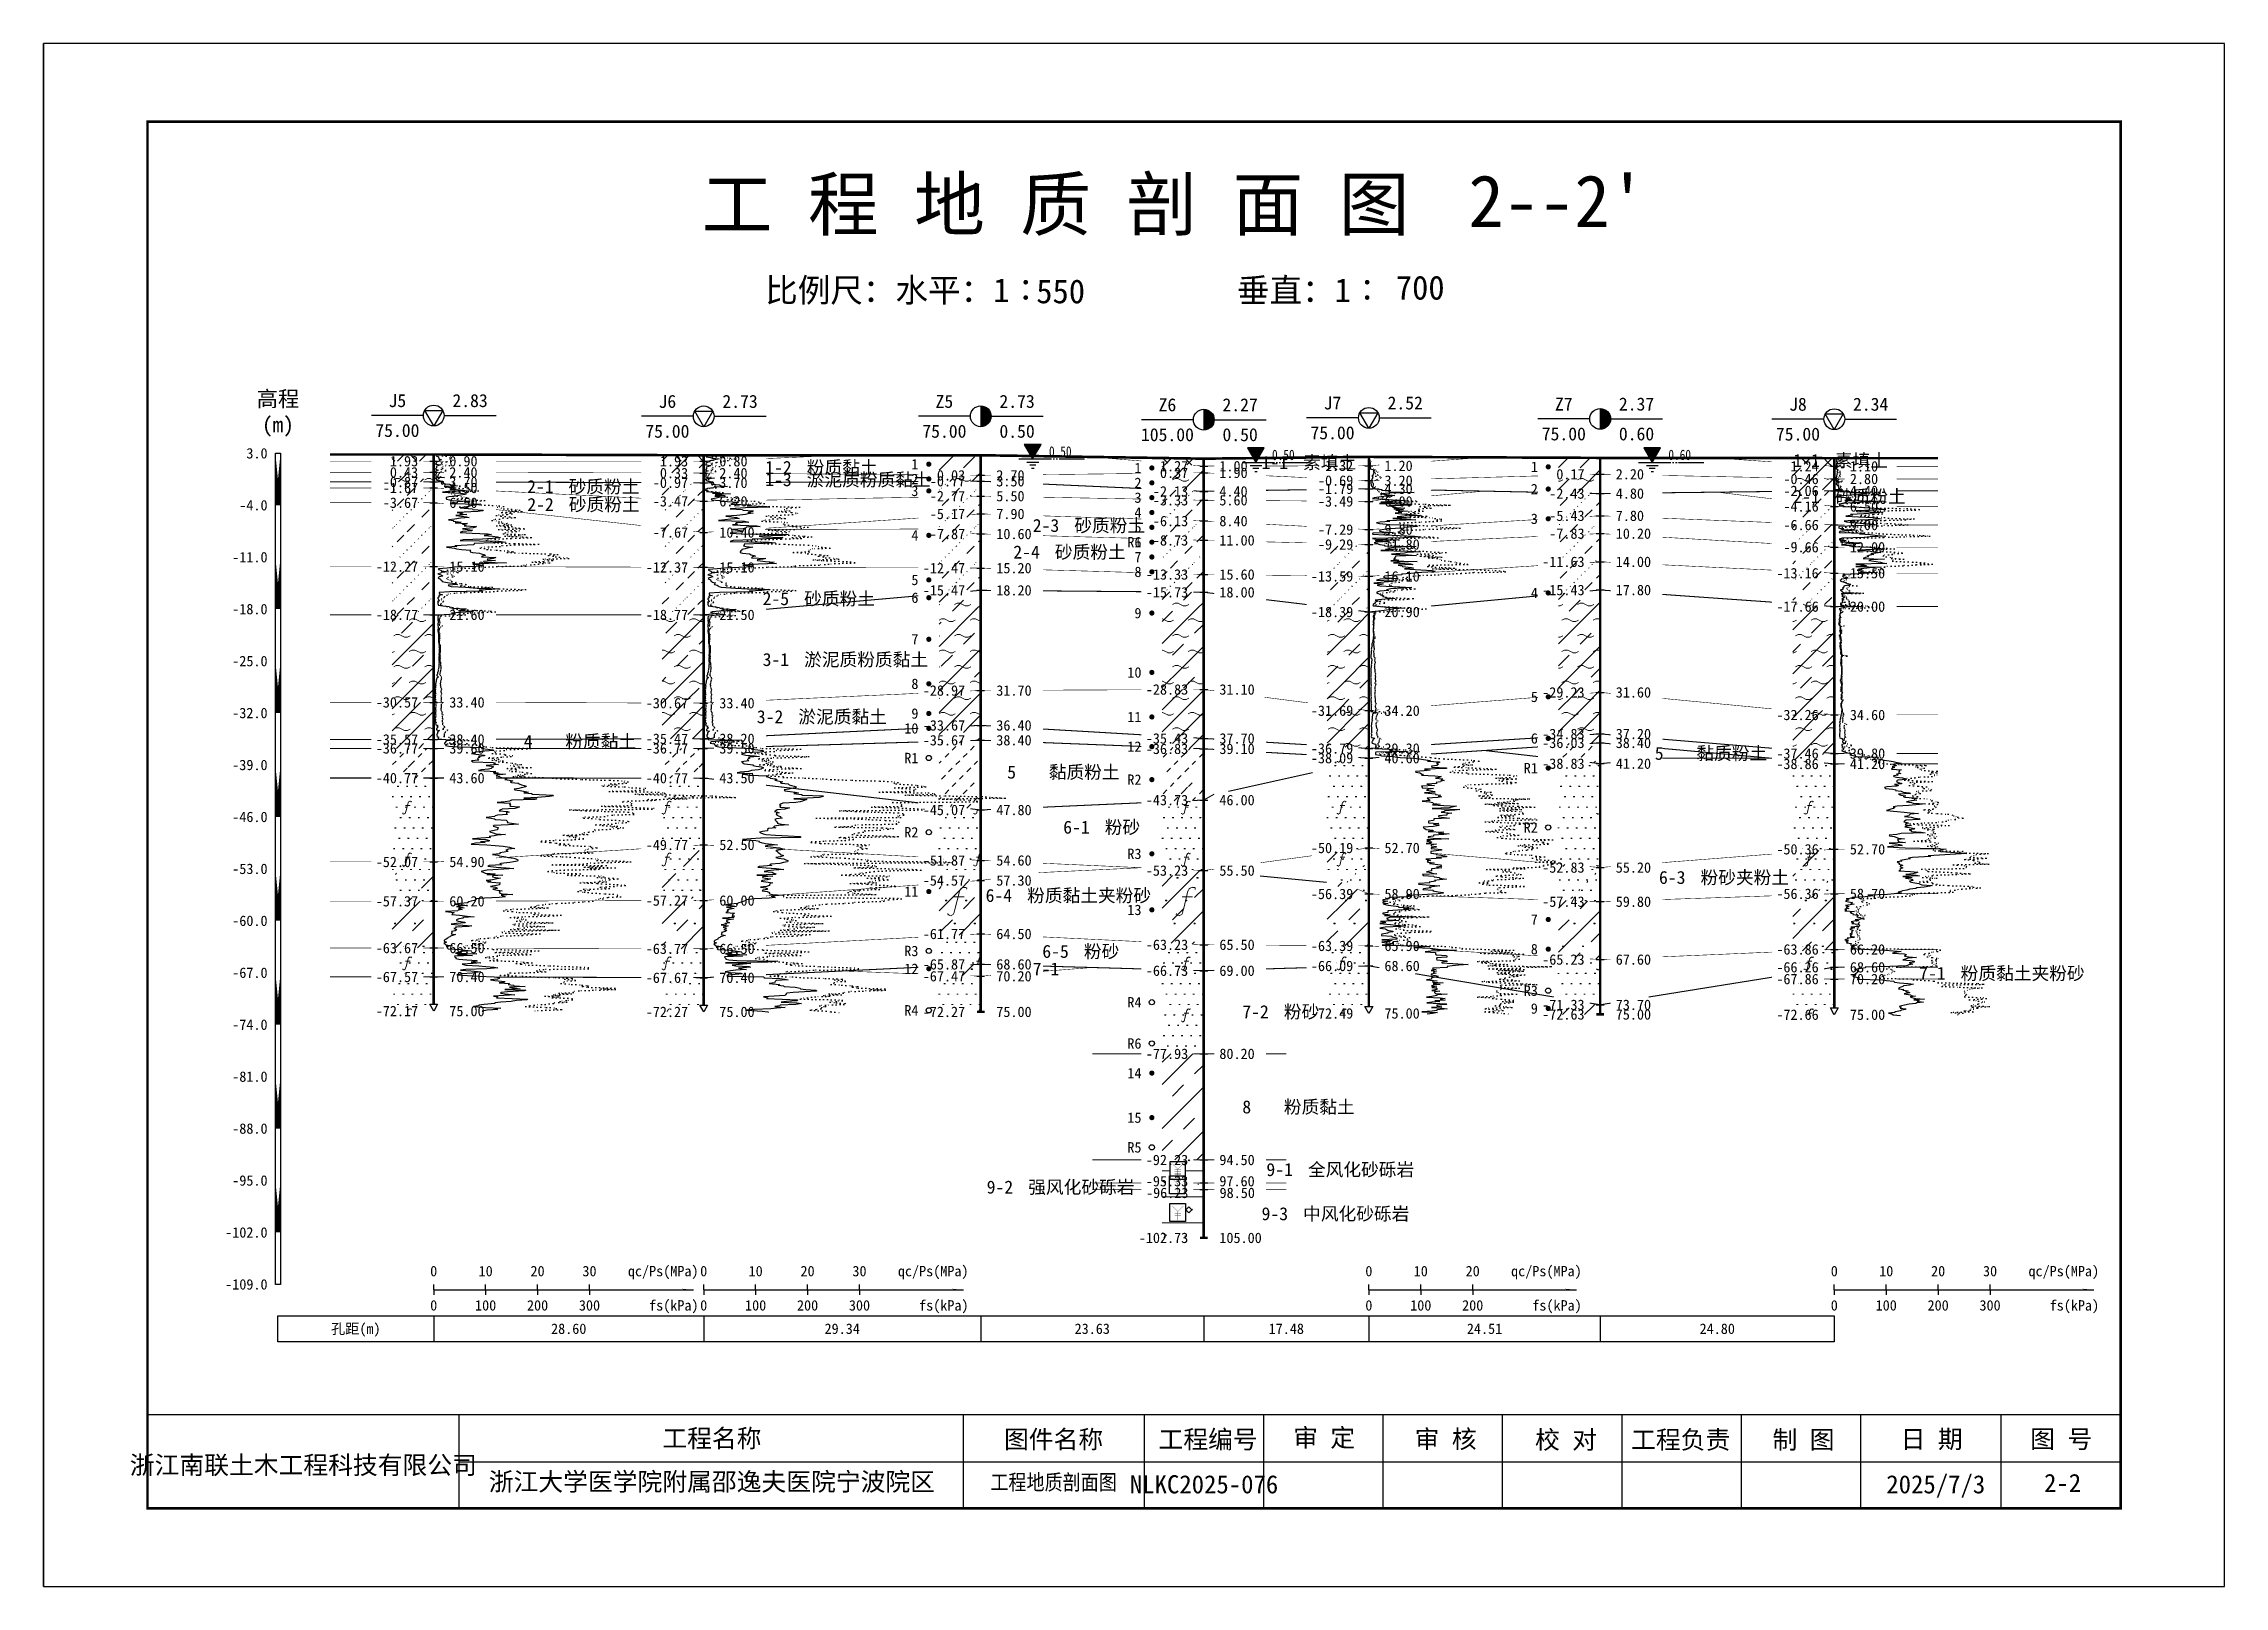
# Model space of a CAD drawing. Extents: x -37 to 3540, y -1485 to 297.
# Drawn here: x 468.7 to 888.7, y 0 to 297 of the extents above; entities that cross this region are included whole.
import ezdxf
from ezdxf.enums import TextEntityAlignment as Align

# ---------------------------------------------------------------- set-up
doc = ezdxf.new("R2010")
doc.units = 0
doc.linetypes.add('DOT', pattern=[6.35, 0, -6.35])
doc.layers.get('0').update_dxf_attribs({"linetype": 'CONTINUOUS'})
for name, color, linetype in [('CURVE', 200, 'CONTINUOUS'), ('FRAME', 7, 'CONTINUOUS'), ('HOLE', 41, 'CONTINUOUS'), ('LagendAid', 7, 'CONTINUOUS'), ('LegendAid', 7, 'CONTINUOUS'), ('RULER', 7, 'CONTINUOUS'), ('SAMPLE', 1, 'CONTINUOUS'), ('STRATUM', 241, 'CONTINUOUS')]:
    doc.layers.add(name, color=color, linetype=linetype)
doc.layers.add('HATCH', color=7, linetype='CONTINUOUS', lineweight=13)
doc.styles.add('ST', font='')
doc.styles.get('ST').set_extended_font_data('SimSun')
pattern_1 = [(45, (468.7487, 0), (-2.12132, 2.12132), [10, 0]), (135, (468.7487, 0), (-2.12132, -2.12132), [10, 0])]
pattern_2 = [(45, (468.7487, 0), (-4.24264, 4.24264), [10, 0]), (45, (469.8097, -3.182), (-2.12132, 6.36396), [3, -3]), (26.565, (469.8228, -0.2536), (5.999823, 5.999812), [0.567, -12.849]), (0, (469.256, -0.2536), (0, 6), [0.567, -5.433]), (26.565, (467.1674, 0), (5.999823, 5.999812), [0.567, -12.849]), (0, (467.6745, 0.2536), (0, 6), [0.567, -5.433]), (153.435, (469.2558, -0.2536), (-5.999818, -5e-06), [1.134, -12.2826]), (26.565, (472.8228, 2.7464), (5.999823, 5.999812), [0.567, -12.849]), (0, (472.256, 2.7464), (0, 6), [0.567, -5.433]), (26.565, (470.1674, 3), (5.999823, 5.999812), [0.567, -12.849]), (0, (470.6745, 3.2536), (0, 6), [0.567, -5.433]), (153.435, (472.2558, 2.7464), (-5.999818, -5e-06), [1.134, -12.2826])]
pattern_3 = [(45, (468.7487, 0), (-7e-07, 6.99998), [1.97196, -7.92754]), (45, (471.5615, 2.829), (-7e-07, 6.99998), [1.99367, -7.90583]), (45, (473.816, 5.082), (-7e-07, 6.99998), [1.81361, -8.08588]), (26.56505, (468.7487, 3.5), (7, 7), [0.0965, -15.55598]), (36.8699, (469.4487, 4.2), (7, 7), [0.19775, -34.80225]), (315, (472.2487, 6.976), (6.99998, 1e-06), [0.03305, -9.86644]), (26.56505, (472.2487, 0), (7, 7), [0.14475, -15.50773]), (26.56505, (472.9487, 0.7), (7, 7), [0.10528, -15.5472]), (90, (473.299, 1.05), (-7, -5e-07), [0.02877, -6.97123]), (26.56505, (473.6487, 1.4), (7, 7), [0.09101, -31.21394]), (36.8699, (474.3487, 2.1), (7, 7), [0.11069, -34.88931]), (45, (475.0487, 2.8), (-2e-07, 6.99998), [0.10911, -9.79038]), (315, (475.663, 3.548), (6.99998, 1e-06), [0.03305, -9.86644]), (36.8699, (470.1487, 4.9), (7, 7), [0.10224, -34.89776]), (53.1301, (470.8487, 5.6), (14, 21), [0.13438, -34.86562]), (53.1301, (471.5487, 6.3), (14, 21), [0.12625, -34.87375])]
pattern_4 = [(45, (468.7487, 0), (-2.12132, 2.12132), [10, 0]), (26.565, (469.8228, -0.2536), (5.999823, 5.999812), [0.567, -12.849]), (0, (469.256, -0.2536), (0, 6), [0.567, -5.433]), (26.565, (467.1674, 0), (5.999823, 5.999812), [0.567, -12.849]), (0, (467.6745, 0.2536), (0, 6), [0.567, -5.433]), (153.435, (469.2558, -0.2536), (-5.999818, -5e-06), [1.134, -12.2826]), (26.565, (472.8228, 2.7464), (5.999823, 5.999812), [0.567, -12.849]), (0, (472.256, 2.7464), (0, 6), [0.567, -5.433]), (26.565, (470.1674, 3), (5.999823, 5.999812), [0.567, -12.849]), (0, (470.6745, 3.2536), (0, 6), [0.567, -5.433]), (153.435, (472.2558, 2.7464), (-5.999818, -5e-06), [1.134, -12.2826])]
pattern_5 = [(45, (468.7487, 0), (-4.24264, 4.24264), [10, 0]), (45, (469.8097, -3.182), (-2.12132, 6.36396), [3, -3])]
pattern_6 = [(45, (468.7487, 0), (-6e-07, 6.99998), [0.9473, -8.9522]), (45, (470.1487, 1.4), (-6e-07, 6.99998), [0.9869, -8.9126]), (45, (471.5487, 2.8), (-6e-07, 6.99998), [1.06018, -8.83931]), (45, (472.9487, 4.2), (-6e-07, 6.99998), [0.94918, -8.95032]), (45, (474.3487, 5.6), (-6e-07, 6.99998), [1.0365, -8.863]), (45, (472.2487, 0), (-6e-07, 6.99998), [1.01335, -8.88615]), (45, (473.6487, 1.4), (-6e-07, 6.99998), [1.07896, -12.12037]), (45, (475.0487, 2.8), (-6e-07, 6.99998), [0.99882, -8.90067]), (45, (469.4487, 4.2), (-4e-07, 6.99998), [1.05533, -8.84416]), (45, (470.8487, 5.6), (-4e-07, 6.99998), [1.0365, -8.863])]
pattern_7 = [(82.875, (467.914, -1.206), (0.0003693, 10.0001764), [0.0893, -80.5337]), (143.13, (468.015, -1.2818), (-29.999964, 20.000054), [0.12627, -49.87373]), (172.875, (468.1923, -1.304), (-70.0002457, 9.9996603), [0.17857, -80.44443]), (206.565, (468.3707, -1.2147), (-9.999705, -9.999687), [0.19954, -22.16046]), (243.435, (468.46, -1.0363), (9e-06, -9.999696), [0.19954, -22.16146]), (255.964, (468.5493, -0.679), (-0.0002, -9.999501), [0.36813, -40.86287]), (255.964, (468.8593, 0.561), (-0.0002, -9.999501), [1.27838, -39.95262]), (255.964, (468.9278, 0.835), (-0.0002, -9.999501), [0.28235, -40.94865]), (216.87, (469.118, 1.0892), (-9.999982, -10.000018), [0.12627, -49.87373]), (243.435, (469.017, 1.0135), (9e-06, -9.999696), [0.19954, -22.16146]), (206.565, (469.2965, 1.1785), (-9.999705, -9.999687), [0.19954, -22.16046]), (172.875, (469.4737, 1.1563), (-70.0002457, 9.9996603), [0.17857, -80.44443]), (143.13, (469.5747, 1.0806), (-29.999964, 20.000054), [0.12627, -49.87373]), (82.875, (469.5636, 0.992), (0.0003693, 10.0001764), [0.0893, -80.5337]), (0, (468.419, 0.34), (0, 10), [0.89286, -9.10714]), (0, (468.7737, 0), (1, 2), [0, -1.75]), (0, (468.7487, 0.025), (1, 2), [0, -1.75]), (0, (468.7487, 0), (1, 2), [0, -1.75]), (0, (468.7237, 0), (1, 2), [0, -1.75]), (0, (468.7487, -0.025), (1, 2), [0, -1.75])]
pattern_8 = [(45, (468.749, 0), (-2e-06, 15.39996), [4.3383, -17.4406]), (45, (474.937, 6.223), (-2e-06, 15.39996), [4.3861, -17.3928]), (45, (479.897, 11.181), (-2e-06, 15.39996), [3.98994, -17.78894]), (26.565, (468.749, 7.7), (15.4, 15.4), [0.2123, -34.22315]), (36.8699, (470.2887, 9.24), (15.4, 15.4), [0.43504, -76.56496]), (315, (476.449, 15.347), (15.39996, 3e-06), [0.0727, -21.7062]), (26.565, (476.449, 0), (15.4, 15.4), [0.31845, -34.117]), (26.565, (477.989, 1.54), (15.4, 15.4), [0.2316, -34.20383]), (90, (478.759, 2.31), (-15.4, -1e-06), [0.0633, -15.3367]), (26.565, (479.529, 3.08), (15.4, 15.4), [0.2002, -68.6707]), (36.8699, (481.0687, 4.62), (15.4, 15.4), [0.2435, -76.7565]), (45, (482.609, 6.16), (-5e-07, 15.39996), [0.24005, -21.53884]), (315, (483.96, 7.805), (15.39996, 3e-06), [0.0727, -21.7062]), (36.8699, (471.8287, 10.78), (15.4, 15.4), [0.22493, -76.77507]), (53.1301, (473.3687, 12.32), (30.8, 46.2), [0.29564, -76.70436]), (53.1301, (474.9087, 13.86), (30.8, 46.2), [0.27774, -76.72226])]
pattern_9 = [(82.875, (466.9125, -2.6533), (0.000812, 22.000388), [0.1964, -177.1742]), (143.13, (467.1348, -2.82), (-65.99992, 44.00012), [0.2778, -109.7222]), (172.875, (467.5246, -2.8687), (-154.00054, 21.999253), [0.39285, -176.97775]), (206.565, (467.917, -2.672), (-21.99935, -21.9993), [0.439, -48.753]), (243.435, (468.114, -2.28), (2e-05, -21.99933), [0.439, -48.7552]), (255.964, (468.31, -1.494), (-0.00044, -21.9989), [0.8099, -89.8983]), (255.964, (468.992, 1.2344), (-0.00044, -21.9989), [2.8124, -87.8958]), (255.964, (469.1427, 1.837), (-0.00044, -21.9989), [0.6212, -90.087]), (216.87, (469.5613, 2.3963), (-21.99996, -22.00004), [0.2778, -109.7222]), (243.435, (469.339, 2.23), (2e-05, -21.99933), [0.439, -48.7552]), (206.565, (469.954, 2.593), (-21.99935, -21.9993), [0.439, -48.753]), (172.875, (470.3437, 2.544), (-154.00054, 21.999253), [0.39285, -176.97775]), (143.13, (470.566, 2.3772), (-65.99992, 44.00012), [0.2778, -109.7222]), (82.875, (470.5416, 2.1823), (0.000812, 22.000388), [0.1964, -177.1742]), (0, (468.023, 0.748), (0, 22), [1.9643, -20.0357]), (0, (468.8037, 0), (2.2, 4.4), [0, -3.85]), (0, (468.7487, 0.055), (2.2, 4.4), [0, -3.85]), (0, (468.7487, 0), (2.2, 4.4), [0, -3.85]), (0, (468.6937, 0), (2.2, 4.4), [0, -3.85]), (0, (468.7487, -0.055), (2.2, 4.4), [0, -3.85])]
pattern_10 = [(45, (468.749, 2.5), (-5, 5), [0.8, -6.27107]), (315, (468.749, 2.5), (5, 5), [0.8, -6.27107]), (315, (469.314, 3.066), (5, 5), [0.8, -6.27107]), (45, (469.314, 1.934), (-5, 5), [1, -6.07107]), (0, (468.7487, 0), (0, 5), []), (0, (468.7487, 2.4), (5.2, 5), [0.2, -3.7])]

msp = doc.modelspace()

# ---------------------------------------------------------------- texts
at = {"layer": 'HOLE', "style": 'ST'}
for s, p in [('J5', (536.88, 228.28)), ('2.83', (550.88, 228.28)), ('J6', (588.88, 228.13)), ('2.73', (602.88, 228.13)), ('Z5', (642.23, 228.13)), ('2.73', (656.23, 228.13)), ('Z6', (685.19, 227.47)), ('2.27', (699.19, 227.47)), ('J7', (716.98, 227.83)), ('2.52', (730.98, 227.83)), ('Z7', (761.53, 227.62)), ('2.37', (775.53, 227.62)), ('J8', (806.62, 227.58)), ('2.34', (820.62, 227.58)), ('75.00', (536.88, 222.53)), ('75.00', (588.88, 222.38)), ('75.00', (642.23, 222.38)), ('0.50', (656.23, 222.38)), ('105.00', (685.19, 221.72)), ('0.50', (699.19, 221.72)), ('75.00', (716.98, 222.08)), ('75.00', (761.53, 221.87)), ('0.60', (775.53, 221.87)), ('75.00', (806.62, 221.83))]:
    msp.add_text(s, height=2.5, dxfattribs=at).set_placement(p, align=Align.MIDDLE_CENTER)
for s, p in [('0.43', (540.88, 214.47)), ('1.93', (540.88, 216.62)), ('0.33', (592.88, 214.33)), ('1.93', (592.88, 216.61)), ('0.03', (646.23, 213.9)), ('0.37', (689.19, 214.38)), ('1.27', (689.19, 215.67)), ('1.32', (720.98, 215.74)), ('0.17', (765.53, 214.11)), ('1.24', (810.62, 215.63)), ('-0.87', (540.88, 212.62)), ('-1.67', (540.88, 211.47)), ('-0.97', (592.88, 212.47)), ('-0.77', (646.23, 212.76)), ('-2.77', (646.23, 209.9)), ('-2.13', (689.19, 210.81)), ('-3.33', (689.19, 209.1)), ('-0.69', (720.98, 212.88)), ('-1.79', (720.98, 211.31)), ('-2.43', (765.53, 210.39)), ('-0.46', (810.62, 213.2)), ('-2.06', (810.62, 210.91)), ('-3.67', (540.88, 208.62)), ('-3.47', (592.88, 208.9)), ('-5.17', (646.23, 206.47)), ('-6.13', (689.19, 205.1)), ('-3.49', (720.98, 208.88)), ('-5.43', (765.53, 206.11)), ('-4.16', (810.62, 207.91)), ('-7.67', (592.88, 202.9)), ('-7.87', (646.23, 202.61)), ('-8.73', (689.19, 201.38)), ('-7.29', (720.98, 203.45)), ('-7.83', (765.53, 202.68)), ('-6.66', (810.62, 204.34)), ('-9.29', (720.98, 200.59)), ('-11.63', (765.53, 197.25)), ('-9.66', (810.62, 200.06)), ('-12.27', (540.88, 196.33)), ('-12.37', (592.88, 196.18)), ('-12.47', (646.23, 196.04)), ('-13.33', (689.19, 194.81)), ('-13.59', (720.98, 194.45)), ('-13.16', (810.62, 195.06)), ('-15.47', (646.23, 191.76)), ('-15.73', (689.19, 191.38)), ('-15.43', (765.53, 191.82)), ('-17.66', (810.62, 188.63)), ('-18.77', (540.88, 187.05)), ('-18.77', (592.88, 187.04)), ('-18.39', (720.98, 187.59)), ('-28.97', (646.23, 172.47)), ('-28.83', (689.19, 172.67)), ('-29.23', (765.53, 172.11)), ('-30.57', (540.88, 170.19)), ('-30.67', (592.88, 170.04)), ('-31.69', (720.98, 168.59)), ('-32.26', (810.62, 167.77)), ('-35.57', (540.88, 163.05)), ('-35.47', (592.88, 163.18)), ('-33.67', (646.23, 165.76)), ('-35.67', (646.23, 162.9)), ('-35.43', (689.19, 163.24)), ('-34.83', (765.53, 164.11)), ('-36.77', (540.88, 161.33)), ('-36.77', (592.88, 161.33)), ('-36.83', (689.19, 161.24)), ('-36.79', (720.98, 161.31)), ('-38.09', (720.98, 159.45)), ('-36.03', (765.53, 162.39)), ('-37.46', (810.62, 160.34)), ('-40.77', (540.88, 155.62)), ('-40.77', (592.88, 155.61)), ('-38.83', (765.53, 158.39)), ('-38.86', (810.62, 158.34)), ('-43.73', (689.19, 151.38)), ('-45.07', (646.23, 149.47)), ('-49.77', (592.88, 142.75)), ('-50.19', (720.98, 142.16)), ('-50.36', (810.62, 141.91)), ('-52.07', (540.88, 139.47)), ('-51.87', (646.23, 139.76)), ('-53.23', (689.19, 137.81)), ('-52.83', (765.53, 138.39)), ('-54.57', (646.23, 135.9)), ('-57.37', (540.88, 131.9)), ('-57.27', (592.88, 132.04)), ('-56.39', (720.98, 133.31)), ('-57.43', (765.53, 131.82)), ('-56.36', (810.62, 133.34)), ('-61.77', (646.23, 125.61)), ('-63.67', (540.88, 122.9)), ('-63.77', (592.88, 122.75)), ('-63.23', (689.19, 123.53)), ('-63.39', (720.98, 123.31)), ('-63.86', (810.62, 122.63)), ('-67.57', (540.88, 117.33)), ('-67.67', (592.88, 117.18)), ('-65.87', (646.23, 119.76)), ('-67.47', (646.23, 117.47)), ('-66.73', (689.19, 118.53)), ('-66.09', (720.98, 119.45)), ('-65.23', (765.53, 120.68)), ('-66.26', (810.62, 119.2)), ('-67.86', (810.62, 116.92)), ('-72.17', (540.88, 110.76)), ('-72.27', (592.88, 110.61)), ('-72.27', (646.23, 110.61)), ('-72.49', (720.98, 110.31)), ('-71.33', (765.53, 111.96)), ('-72.63', (765.53, 110.11)), ('-72.66', (810.62, 110.06)), ('-77.93', (689.19, 102.53)), ('-92.23', (689.19, 82.1)), ('-95.33', (689.19, 78.01)), ('-96.23', (689.23, 75.76)), ('-102.73', (689.19, 67.1))]:
    msp.add_text(s, height=2, dxfattribs=at).set_placement(p, align=Align.MIDDLE_RIGHT)
for s, p in [('2.40', (546.88, 214.47)), ('0.90', (546.88, 216.62)), ('2.40', (598.88, 214.33)), ('0.80', (598.88, 216.61)), ('2.70', (652.23, 213.9)), ('1.00', (695.19, 215.67)), ('1.90', (695.19, 214.38)), ('1.20', (726.98, 215.74)), ('2.20', (771.53, 214.11)), ('1.10', (816.62, 215.63)), ('4.50', (546.88, 211.47)), ('3.70', (546.88, 212.62)), ('3.70', (598.88, 212.47)), ('3.50', (652.23, 212.76)), ('5.50', (652.23, 209.9)), ('4.40', (695.19, 210.81)), ('5.60', (695.19, 209.1)), ('3.20', (726.98, 212.88)), ('4.30', (726.98, 211.31)), ('4.80', (771.53, 210.39)), ('4.40', (816.62, 210.91)), ('2.80', (816.62, 213.2)), ('6.50', (546.88, 208.62)), ('6.20', (598.88, 208.9)), ('7.90', (652.23, 206.47)), ('8.40', (695.19, 205.1)), ('6.00', (726.98, 208.88)), ('7.80', (771.53, 206.11)), ('6.50', (816.62, 207.91)), ('10.40', (598.88, 202.9)), ('10.60', (652.23, 202.61)), ('11.00', (695.19, 201.38)), ('9.80', (726.98, 203.45)), ('10.20', (771.53, 202.68)), ('9.00', (816.62, 204.34)), ('11.80', (726.98, 200.59)), ('14.00', (771.53, 197.25)), ('12.00', (816.62, 200.06)), ('15.10', (546.88, 196.33)), ('15.10', (598.88, 196.18)), ('15.20', (652.23, 196.04)), ('15.60', (695.19, 194.81)), ('16.10', (726.98, 194.45)), ('15.50', (816.62, 195.06)), ('18.20', (652.23, 191.76)), ('18.00', (695.19, 191.38)), ('17.80', (771.53, 191.82)), ('20.00', (816.62, 188.63)), ('21.60', (546.88, 187.05)), ('21.50', (598.88, 187.04)), ('20.90', (726.98, 187.59)), ('31.70', (652.23, 172.47)), ('31.10', (695.19, 172.67)), ('31.60', (771.53, 172.11)), ('33.40', (546.88, 170.19)), ('33.40', (598.88, 170.04)), ('34.20', (726.98, 168.59)), ('34.60', (816.62, 167.77)), ('38.40', (546.88, 163.05)), ('38.20', (598.88, 163.18)), ('36.40', (652.23, 165.76)), ('38.40', (652.23, 162.9)), ('37.70', (695.19, 163.24)), ('37.20', (771.53, 164.11)), ('39.60', (546.88, 161.33)), ('39.50', (598.88, 161.33)), ('39.10', (695.19, 161.24)), ('39.30', (726.98, 161.31)), ('40.60', (726.98, 159.45)), ('38.40', (771.53, 162.39)), ('39.80', (816.62, 160.34)), ('43.60', (546.88, 155.62)), ('43.50', (598.88, 155.61)), ('41.20', (771.53, 158.39)), ('41.20', (816.62, 158.34)), ('46.00', (695.19, 151.38)), ('47.80', (652.23, 149.47)), ('52.50', (598.88, 142.75)), ('52.70', (726.98, 142.16)), ('52.70', (816.62, 141.91)), ('54.90', (546.88, 139.47)), ('54.60', (652.23, 139.76)), ('55.50', (695.19, 137.81)), ('55.20', (771.53, 138.39)), ('57.30', (652.23, 135.9)), ('60.20', (546.88, 131.9)), ('60.00', (598.88, 132.04)), ('58.90', (726.98, 133.31)), ('59.80', (771.53, 131.82)), ('58.70', (816.62, 133.34)), ('64.50', (652.23, 125.61)), ('66.50', (546.88, 122.9)), ('66.50', (598.88, 122.75)), ('65.50', (695.19, 123.53)), ('65.90', (726.98, 123.31)), ('66.20', (816.62, 122.63)), ('70.40', (546.88, 117.33)), ('70.40', (598.88, 117.18)), ('68.60', (652.23, 119.76)), ('70.20', (652.23, 117.47)), ('69.00', (695.19, 118.53)), ('68.60', (726.98, 119.45)), ('67.60', (771.53, 120.68)), ('68.60', (816.62, 119.2)), ('70.20', (816.62, 116.92)), ('75.00', (546.88, 110.76)), ('75.00', (598.88, 110.61)), ('75.00', (652.23, 110.61)), ('75.00', (726.98, 110.31)), ('73.70', (771.53, 111.96)), ('75.00', (771.53, 110.11)), ('75.00', (816.62, 110.06)), ('80.20', (695.19, 102.53)), ('94.50', (695.19, 82.1)), ('97.60', (695.19, 78.01)), ('98.50', (695.23, 75.76)), ('105.00', (695.19, 67.1))]:
    msp.add_text(s, height=2, dxfattribs=at).set_placement(p, align=Align.MIDDLE_LEFT)
at = {"layer": 'RULER', "style": 'ST'}
for s, height, p in [('高程', 3, (513.88, 230.14)), ('(m)', 3, (513.88, 225.14)), ('0', 2, (543.88, 55.1)), ('100', 2, (553.88, 55.1)), ('200', 2, (563.88, 55.1)), ('300', 2, (573.88, 55.1)), ('0', 2, (595.88, 55.1)), ('100', 2, (605.88, 55.1)), ('200', 2, (615.88, 55.1)), ('300', 2, (625.88, 55.1)), ('0', 2, (723.98, 55.1)), ('100', 2, (733.98, 55.1)), ('200', 2, (743.98, 55.1)), ('0', 2, (813.62, 55.1)), ('100', 2, (823.62, 55.1)), ('200', 2, (833.62, 55.1)), ('300', 2, (843.62, 55.1))]:
    msp.add_text(s, height=height, dxfattribs=at).set_placement(p, align=Align.TOP_CENTER)
for s, p in [('3.0', (511.88, 218.14)), ('-4.0', (511.88, 208.14)), ('-11.0', (511.88, 198.14)), ('-18.0', (511.88, 188.14)), ('-25.0', (511.88, 178.14)), ('-32.0', (511.88, 168.14)), ('-39.0', (511.88, 158.14)), ('-46.0', (511.88, 148.14)), ('-53.0', (511.88, 138.14)), ('-60.0', (511.88, 128.14)), ('-67.0', (511.88, 118.14)), ('-74.0', (511.88, 108.14)), ('-81.0', (511.88, 98.14)), ('-88.0', (511.88, 88.14)), ('-95.0', (511.88, 78.14)), ('-102.0', (511.88, 68.14)), ('-109.0', (511.88, 58.14))]:
    msp.add_text(s, height=2, dxfattribs=at).set_placement(p, align=Align.MIDDLE_RIGHT)
for s, p in [('0', (543.88, 59.1)), ('10', (553.88, 59.1)), ('20', (563.88, 59.1)), ('30', (573.88, 59.1)), ('0', (595.88, 59.1)), ('10', (605.88, 59.1)), ('20', (615.88, 59.1)), ('30', (625.88, 59.1)), ('0', (723.98, 59.1)), ('10', (733.98, 59.1)), ('20', (743.98, 59.1)), ('0', (813.62, 59.1)), ('10', (823.62, 59.1)), ('20', (833.62, 59.1)), ('30', (843.62, 59.1))]:
    msp.add_text(s, height=2, dxfattribs=at).set_placement(p, align=Align.BOTTOM_CENTER)
for p in [(594.88, 59.1), (646.88, 59.1), (764.98, 59.1), (864.62, 59.1)]:
    msp.add_text('qc/Ps(MPa)', height=2, dxfattribs=at).set_placement(p, align=Align.BOTTOM_RIGHT)
for p in [(594.88, 55.1), (646.88, 55.1), (764.98, 55.1), (864.62, 55.1)]:
    msp.add_text('fs(kPa)', height=2, dxfattribs=at).set_placement(p, align=Align.TOP_RIGHT)
for s, p in [('孔距(m)', (528.88, 49.6)), ('28.60', (569.88, 49.6)), ('29.34', (622.55, 49.6)), ('23.63', (670.71, 49.6)), ('17.48', (708.08, 49.6)), ('24.51', (746.26, 49.6)), ('24.80', (791.08, 49.6))]:
    msp.add_text(s, height=2, dxfattribs=at).set_placement(p, align=Align.MIDDLE_CENTER)
at = {"layer": 'SAMPLE', "style": 'ST'}
for s, p in [('1', (637.23, 216.04)), ('1', (680.19, 215.31)), ('1', (756.53, 215.53)), ('3', (637.23, 210.9)), ('2', (637.23, 213.19)), ('3', (680.19, 209.6)), ('2', (680.19, 212.45)), ('2', (756.53, 211.25)), ('4', (680.19, 206.74)), ('3', (756.53, 205.53)), ('4', (637.23, 202.33)), ('R1', (680.19, 201.03)), ('5', (680.19, 203.88)), ('6', (680.19, 201.03)), ('7', (680.19, 198.17)), ('5', (637.23, 193.76)), ('8', (680.19, 195.31)), ('6', (637.23, 190.33)), ('4', (756.53, 191.25)), ('9', (680.19, 187.38)), ('7', (637.23, 182.33)), ('10', (680.19, 175.95)), ('8', (637.23, 173.76)), ('9', (637.23, 168.04)), ('11', (680.19, 167.38)), ('5', (756.53, 171.25)), ('10', (637.23, 165.18)), ('6', (756.53, 163.25)), ('R1', (637.23, 159.47)), ('12', (680.19, 161.67)), ('R2', (680.19, 155.31)), ('R1', (756.53, 157.53)), ('R2', (756.53, 146.11)), ('R2', (637.23, 145.18)), ('R3', (680.19, 141.03)), ('11', (637.23, 133.76)), ('13', (680.19, 130.24)), ('7', (756.53, 128.39)), ('R3', (637.23, 122.33)), ('8', (756.53, 122.68)), ('12', (637.23, 118.9)), ('R4', (680.19, 112.45)), ('R3', (756.53, 114.68)), ('R4', (637.23, 110.9)), ('9', (756.53, 111.25)), ('R6', (680.19, 104.52)), ('14', (680.19, 98.81)), ('15', (680.19, 90.24)), ('R5', (680.19, 84.52))]:
    msp.add_text(s, height=2, dxfattribs=at).set_placement(p, align=Align.MIDDLE_RIGHT)
at = {"layer": 'STRATUM', "style": 'ST'}
for s, p in [('1-2', (607.72, 215.42)), ('1-3', (607.72, 213.06)), ('粉质黏土', (615.72, 215.42)), ('淤泥质粉质黏土', (615.72, 213.06)), ('1-1', (703.32, 216.39)), ('素填土', (711.32, 216.39)), ('1-1', (805.73, 216.75)), ('素填土', (813.73, 216.75)), ('2-1', (561.86, 211.72)), ('砂质粉土', (569.86, 211.72)), ('2-1', (805.73, 209.83)), ('砂质粉土', (813.73, 209.83)), ('2-2', (561.9, 208.28)), ('砂质粉土', (569.9, 208.28)), ('砂质粉土', (667.25, 204.24)), ('2-3', (659.25, 204.24)), ('2-4', (655.51, 199.13)), ('砂质粉土', (663.51, 199.13)), ('2-5', (607.22, 190.15)), ('砂质粉土', (615.22, 190.15)), ('3-1', (607.22, 178.43)), ('淤泥质粉质黏土', (615.22, 178.43)), ('3-2', (606.1, 167.42)), ('淤泥质黏土', (614.1, 167.42)), ('4', (561.22, 162.67)), ('粉质黏土', (569.22, 162.67)), ('5', (779.05, 160.38)), ('黏质粉土', (787.05, 160.38)), ('5', (654.33, 156.76)), ('黏质粉土', (662.33, 156.76)), ('6-1', (665.12, 146.16)), ('粉砂', (673.12, 146.16)), ('粉质黏土夹粉砂', (658.17, 133.01)), ('6-3', (779.86, 136.48)), ('粉砂夹粉土', (787.86, 136.48)), ('6-4', (650.17, 133.01)), ('6-5', (661.09, 122.25)), ('粉砂', (669.09, 122.25)), ('7-1', (659.25, 118.86)), ('7-1', (829.96, 118.02)), ('粉质黏土夹粉砂', (837.96, 118.02)), ('7-2', (699.61, 110.63)), ('粉砂', (707.61, 110.63)), ('8', (699.61, 92.31)), ('粉质黏土', (707.61, 92.31)), ('9-1', (704.25, 80.24)), ('全风化砂砾岩', (712.25, 80.24)), ('9-2', (650.38, 76.87)), ('强风化砂砾岩', (658.38, 76.87)), ('9-3', (703.32, 71.74)), ('中风化砂砾岩', (711.32, 71.74))]:
    msp.add_text(s, height=2.5, dxfattribs=at).set_placement(p, align=Align.MIDDLE_LEFT)

# ---------------------------------------------------------------- blocks, each defined once
blk = doc.blocks.new('图头_剖面图A3')
at = {"style": 'ST'}
for s, height, p in [('工 程 地 质 剖 面 图', 10, (-15.09, 10.79)), ('比例尺：水平：1∶            垂直：1∶', 4.6, (-11.5, -5.76))]:
    blk.add_text(s, height=height, dxfattribs=at).set_placement(p, align=Align.MIDDLE_CENTER)
for tag, height, p in [('01_剖面号', 10, (64.41, 11.39)), ('02_横向比例', 4.6, (-18.82, -5.99)), ('03＿纵向比例', 4.6, (50.43, -5.28))]:
    blk.add_attdef(tag, text='', height=height, dxfattribs=at).set_placement(p, align=Align.MIDDLE_LEFT)
blk = doc.blocks.new('图签_A3长')
for p, q in [((0, 18), (-380, 18)), ((-380, 18), (-380, 0)), ((-320, 0), (-320, 18)), ((-222.82, 0), (-222.82, 18)), ((-188, 0), (-188, 18)), ((-165, 0), (-165, 18)), ((-142, 0), (-142, 18)), ((-119, 0), (-119, 18)), ((-96, 0), (-96, 18)), ((-73, 0), (-73, 18)), ((-50, 0), (-50, 18)), ((-23, 0), (-23, 18)), ((0, 0), (0, 18)), ((-320, 9), (0, 9)), ((-380, 0), (0, 0))]:
    blk.add_line(p, q)
at = {"style": 'ST'}
for s, p in [('工程名称', (-271.3, 13.5)), ('图件名称', (-205.49, 13.3)), ('工程编号', (-175.73, 13.3)), ('审 定', (-153.38, 13.61)), ('审 核', (-129.99, 13.36)), ('校 对', (-106.8, 13.23)), ('工程负责', (-84.71, 13.23)), ('制 图', (-61.06, 13.23)), ('日 期', (-36.37, 13.36)), ('图 号', (-11.42, 13.36))]:
    blk.add_text(s, height=3.5, dxfattribs=at).set_placement(p, align=Align.MIDDLE_CENTER)
for tag, p in [('01＿单位名称', (-349.98, 8.36)), ('02＿工程名称', (-271.3, 5.16)), ('04＿工程编号', (-176.51, 4.65)), ('05＿日期', (-35.59, 4.65)), ('06＿图号', (-11.16, 4.91))]:
    blk.add_attdef(tag, text='', height=3.5, dxfattribs=at).set_placement(p, align=Align.MIDDLE_CENTER)
at = {"style": 'ST', "width": 0.85}
blk.add_attdef('03＿图件名称', text='', height=3, dxfattribs=at).set_placement((-205.49, 5.05), align=Align.MIDDLE_CENTER)
blk = doc.blocks.new('H_cpt_hole')
for p, q in [((-1.73, 1), (1.73, 1)), ((0, -2), (-1.73, 1)), ((1.73, 1), (0, -2))]:
    blk.add_line(p, q)
blk.add_circle((0, 0), 2)
blk = doc.blocks.new('H_sam_hole')
blk.add_line((0, 2), (0, -2))
at = {"const_width": 2}
blk.add_lwpolyline([(0, -1, 0.414214), (1, 0, 0.414214), (0, 1, 1)], format="xyb", dxfattribs=at)
blk.add_circle((0, 0), 2)
blk = doc.blocks.new('Arrow')
for points in [[(-3.984779, 0.348623), (0, 0), (-3.189535, 0)], [(-3.189535, 0), (0, 0), (-3.984779, -0.348623)]]:
    blk.add_solid(points)
blk = doc.blocks.new('SampleSoilUndisturbed')
at = {"const_width": 0.5}
blk.add_lwpolyline([(-0.25, 0, 1), (0.25, 0, 1)], format="xyb", close=True, dxfattribs=at)
blk = doc.blocks.new('SampleSoilDisturbed')
blk.add_circle((0, 0), 0.5)
blk = doc.blocks.new('Gwl')
blk.add_lwpolyline([(0, 0, 0, 3.22, 0), (0, 2.79, 3.22, 3.22, 0)], format="xyseb")
for points in [[(-2.63, 0), (3.61, 0)], [(3.93, 0), (4.21, 0)], [(4.53, 0), (4.8, 0)], [(5.09, 0), (9.99, 0)], [(-1.09, -0.61), (1.16, -0.61)], [(-0.54, -1.14), (0.61, -1.14)], [(-0.19, -1.74), (0.26, -1.74)]]:
    blk.add_lwpolyline(points)
blk.add_lwpolyline([(0, 0), (1.61, 2.79), (-1.61, 2.79)], close=True)
at = {"style": 'ST', "width": 0.8}
blk.add_attdef('*GWL', (3.14, 0.45), '', height=2, dxfattribs=at)
blk = doc.blocks.new('FHt_TFH')
at = {"const_width": 0.1}
for points in [[(0, 0.88), (-2.15, 3.02)], [(-1.23, 0.63), (1.16, 0.63)], [(-1.23, 0), (1.16, 0)], [(0, 0.88), (2.12, 3)], [(0, -2.56), (0, 0.88)], [(-1.23, -0.63), (1.16, -0.63)], [(-1.23, -1.26), (1.16, -1.26)]]:
    blk.add_lwpolyline(points, dxfattribs=at)
at = {"layer": 'LegendAid', "color": 254}
blk.add_lwpolyline([(-2.98, 3.87), (2.83, 3.87), (2.83, -3.05), (-2.98, -3.05)], close=True, dxfattribs=at)
blk = doc.blocks.new('FHt_FH')
at = {"const_width": 0.1}
for points in [[(-0.17, 0.96), (-2.32, 3.1)], [(-1.4, 0.08), (0.99, 0.08)], [(-0.17, 0.96), (1.95, 3.09)], [(-0.17, -2.47), (-0.17, 0.96)], [(-1.4, -0.54), (0.99, -0.54)], [(-1.4, -1.17), (0.99, -1.17)]]:
    blk.add_lwpolyline(points, dxfattribs=at)
at = {"layer": 'LagendAid', "color": 254}
blk.add_lwpolyline([(-3.15, 3.95), (2.66, 3.95), (2.66, -2.96), (-3.15, -2.96)], close=True, dxfattribs=at)
blk = doc.blocks.new('FHt_ZFH')
at = {"const_width": 0.1}
for points in [[(0, 0.88), (-2.15, 3.02)], [(-1.23, 0), (1.16, 0)], [(0, 0.88), (2.12, 3)], [(0, -2.56), (0, 0.88)], [(-1.23, -0.55), (1.16, -0.55)]]:
    blk.add_lwpolyline(points, dxfattribs=at)
at = {"layer": 'LegendAid', "color": 254}
blk.add_lwpolyline([(-3.04, 3.95), (2.93, 3.95), (2.93, -2.94), (-3.04, -2.94)], close=True, dxfattribs=at)

# ---------------------------------------------------------------- hatches: boundary and pattern name
at = {"layer": 'HATCH'}
h = msp.add_hatch(dxfattribs=at)
h.set_pattern_fill('FZNT', color=32, style=0)
h.set_pattern_definition(pattern_5)
h.paths.add_polyline_path([(813.62, 215.63), (805.62, 216.2), (805.62, 213.36), (813.62, 213.2)])
h.paths.add_polyline_path([(805.12, 214.89), (811.7, 214.89), (811.7, 218.53), (805.12, 218.53)], flags=9)
h.paths.add_polyline_path([(802.98, 211.71), (811.11, 211.71), (811.11, 214.64), (802.98, 214.64)], flags=9)
h.paths.add_polyline_path([(804.41, 214.14), (811.1, 214.14), (811.1, 217.06), (804.41, 217.06)], flags=9)
h = msp.add_hatch(dxfattribs=at)
h.set_pattern_fill('STT', color=50, style=0)
h.set_pattern_definition(pattern_1)
h.paths.add_polyline_path([(813.62, 217.2), (805.62, 217.21), (805.62, 216.2), (813.62, 215.63)])
h.paths.add_polyline_path([(805.12, 214.89), (811.7, 214.89), (811.7, 218.53), (805.12, 218.53)], flags=9)
h.paths.add_polyline_path([(804.41, 214.14), (811.1, 214.14), (811.1, 217.06), (804.41, 217.06)], flags=9)
h = msp.add_hatch(dxfattribs=at)
h.set_pattern_fill('YNFNT', color=251, style=0)
h.set_pattern_definition(pattern_2)
h.paths.add_polyline_path([(543.88, 214.47), (535.88, 214.47), (535.88, 212.62), (543.88, 212.62)])
h.paths.add_polyline_path([(533.24, 211.13), (541.37, 211.13), (541.37, 214.06), (533.24, 214.06)], flags=9)
h.paths.add_polyline_path([(534.67, 212.99), (541.37, 212.99), (541.37, 215.92), (534.67, 215.92)], flags=9)
h = msp.add_hatch(dxfattribs=at)
h.set_pattern_fill('STT', color=50, style=0)
h.set_pattern_definition(pattern_1)
h.paths.add_polyline_path([(543.88, 217.9), (535.88, 217.9), (535.88, 216.62), (543.88, 216.62)])
h.paths.add_polyline_path([(534.67, 215.13), (541.37, 215.13), (541.37, 218.06), (534.67, 218.06)], flags=9)
h = msp.add_hatch(dxfattribs=at)
h.set_pattern_fill('STT', color=50, style=0)
h.set_pattern_definition(pattern_1)
h.paths.add_polyline_path([(595.88, 217.75), (587.88, 217.78), (587.88, 216.61), (595.88, 216.61)])
h.paths.add_polyline_path([(586.67, 215.12), (593.37, 215.12), (593.37, 218.06), (586.67, 218.06)], flags=9)
h = msp.add_hatch(dxfattribs=at)
h.set_pattern_fill('FZNT', color=32, style=0)
h.set_pattern_definition(pattern_5)
h.paths.add_polyline_path([(595.88, 216.61), (595.13, 216.61), (587.88, 216.61), (587.88, 214.35), (595.88, 214.33)])
h.paths.add_polyline_path([(586.67, 212.84), (593.37, 212.84), (593.37, 215.77), (586.67, 215.77)], flags=9)
h.paths.add_polyline_path([(586.67, 215.12), (593.37, 215.12), (593.37, 218.06), (586.67, 218.06)], flags=9)
h = msp.add_hatch(dxfattribs=at)
h.set_pattern_fill('YNFNT', color=251, style=0)
h.set_pattern_definition(pattern_2)
h.paths.add_polyline_path([(649.23, 213.9), (641.23, 213.96), (641.23, 212.71), (649.23, 212.76)])
h.paths.add_polyline_path([(638.59, 211.27), (646.71, 211.27), (646.71, 214.2), (638.59, 214.2)], flags=9)
h.paths.add_polyline_path([(640.02, 212.41), (646.71, 212.41), (646.71, 215.34), (640.02, 215.34)], flags=9)
h = msp.add_hatch(dxfattribs=at)
h.set_pattern_fill('SZFT', color=52, style=0)
h.set_pattern_definition(pattern_3)
h.paths.add_polyline_path([(649.23, 212.76), (641.23, 212.71), (641.23, 209.75), (649.23, 209.9)])
h.paths.add_polyline_path([(638.59, 208.42), (646.71, 208.42), (646.71, 211.32), (638.59, 211.32)], flags=9)
h.paths.add_polyline_path([(638.59, 211.27), (646.71, 211.27), (646.71, 214.2), (638.59, 214.2)], flags=9)
h = msp.add_hatch(dxfattribs=at)
h.set_pattern_fill('FZNT', color=32, style=0)
h.set_pattern_definition(pattern_5)
h.paths.add_polyline_path([(649.23, 217.76), (641.23, 217.76), (641.23, 213.96), (649.23, 213.9)])
h.paths.add_polyline_path([(640.02, 212.41), (646.71, 212.41), (646.71, 215.34), (640.02, 215.34)], flags=9)
h = msp.add_hatch(dxfattribs=at)
h.set_pattern_fill('YNFNT', color=251, style=0)
h.set_pattern_definition(pattern_2)
h.paths.add_polyline_path([(692.19, 214.38), (684.19, 214.29), (684.19, 211.17), (692.19, 210.81)])
h.paths.add_polyline_path([(681.55, 209.32), (689.68, 209.32), (689.68, 212.25), (681.55, 212.25)], flags=9)
h.paths.add_polyline_path([(682.98, 212.89), (689.68, 212.89), (689.68, 215.83), (682.98, 215.83)], flags=9)
h = msp.add_hatch(dxfattribs=at)
h.set_pattern_fill('STT', color=50, style=0)
h.set_pattern_definition(pattern_1)
h.paths.add_polyline_path([(692.19, 217.1), (684.19, 217.22), (684.19, 216.32), (692.19, 215.67)])
h.paths.add_polyline_path([(682.98, 214.18), (689.68, 214.18), (689.68, 217.1), (682.98, 217.1)], flags=9)
h = msp.add_hatch(dxfattribs=at)
h.set_pattern_fill('FZNT', color=32, style=0)
h.set_pattern_definition(pattern_5)
h.paths.add_polyline_path([(692.19, 215.67), (684.19, 216.32), (684.19, 214.29), (692.19, 214.38)])
h.paths.add_polyline_path([(682.98, 212.89), (689.68, 212.89), (689.68, 215.83), (682.98, 215.83)], flags=9)
h.paths.add_polyline_path([(682.98, 214.18), (689.68, 214.18), (689.68, 217.1), (682.98, 217.1)], flags=9)
h = msp.add_hatch(dxfattribs=at)
h.set_pattern_fill('YNFNT', color=251, style=0)
h.set_pattern_definition(pattern_2)
h.paths.add_polyline_path([(768.53, 214.11), (760.53, 213.89), (760.53, 210.56), (768.53, 210.39)])
h.paths.add_polyline_path([(757.89, 208.9), (766.02, 208.9), (766.02, 211.84), (757.89, 211.84)], flags=9)
h.paths.add_polyline_path([(759.32, 212.62), (766.02, 212.62), (766.02, 215.55), (759.32, 215.55)], flags=9)
h = msp.add_hatch(dxfattribs=at)
h.set_pattern_fill('FZNT', color=32, style=0)
h.set_pattern_definition(pattern_5)
h.paths.add_polyline_path([(768.53, 217.25), (760.53, 217.29), (760.53, 213.89), (768.53, 214.11)])
h.paths.add_polyline_path([(759.32, 212.62), (766.02, 212.62), (766.02, 215.55), (759.32, 215.55)], flags=9)
h = msp.add_hatch(dxfattribs=at)
h.set_pattern_fill('YNFNT', color=251, style=0)
h.set_pattern_definition(pattern_2)
h.paths.add_polyline_path([(813.62, 213.2), (805.62, 213.36), (805.62, 210.82), (813.62, 210.91)])
h.paths.add_polyline_path([(805.12, 207.97), (811.7, 207.97), (811.7, 211.62), (805.12, 211.62)], flags=9)
h.paths.add_polyline_path([(802.98, 209.43), (811.11, 209.43), (811.11, 212.36), (802.98, 212.36)], flags=9)
h.paths.add_polyline_path([(802.98, 211.71), (811.11, 211.71), (811.11, 214.64), (802.98, 214.64)], flags=9)
h = msp.add_hatch(dxfattribs=at)
h.set_pattern_fill('SZFT', color=52, style=0)
h.set_pattern_definition(pattern_3)
h.paths.add_polyline_path([(543.88, 208.62), (535.88, 208.62), (535.88, 196.33), (543.88, 196.33)])
h.paths.add_polyline_path([(531.81, 194.85), (541.37, 194.85), (541.37, 197.76), (531.81, 197.76)], flags=9)
h.paths.add_polyline_path([(533.24, 207.13), (541.37, 207.13), (541.37, 210.06), (533.24, 210.06)], flags=9)
h = msp.add_hatch(dxfattribs=at)
h.set_pattern_fill('SZFT', color=52, style=0)
h.set_pattern_definition(pattern_3)
h.paths.add_polyline_path([(543.88, 211.47), (535.88, 211.47), (535.88, 208.62), (543.88, 208.62)])
h.paths.add_polyline_path([(533.24, 207.13), (541.37, 207.13), (541.37, 210.06), (533.24, 210.06)], flags=9)
h.paths.add_polyline_path([(533.24, 209.99), (541.37, 209.99), (541.37, 212.92), (533.24, 212.92)], flags=9)
h = msp.add_hatch(dxfattribs=at)
h.set_pattern_fill('SZFT', color=52, style=0)
h.set_pattern_definition(pattern_3)
h.paths.add_polyline_path([(595.88, 212.47), (587.88, 212.49), (587.88, 209.29), (595.88, 208.9)])
h.paths.add_polyline_path([(585.24, 207.41), (593.37, 207.41), (593.37, 210.34), (585.24, 210.34)], flags=9)
h.paths.add_polyline_path([(585.24, 210.98), (593.37, 210.98), (593.37, 213.91), (585.24, 213.91)], flags=9)
h = msp.add_hatch(dxfattribs=at)
h.set_pattern_fill('SZFT', color=52, style=0)
h.set_pattern_definition(pattern_3)
h.paths.add_polyline_path([(595.88, 208.9), (587.88, 209.29), (587.88, 203.78), (595.88, 202.9)])
h.paths.add_polyline_path([(585.24, 201.41), (593.37, 201.41), (593.37, 204.34), (585.24, 204.34)], flags=9)
h.paths.add_polyline_path([(585.24, 207.41), (593.37, 207.41), (593.37, 210.34), (585.24, 210.34)], flags=9)
h = msp.add_hatch(dxfattribs=at)
h.set_pattern_fill('SZFT', color=52, style=0)
h.set_pattern_definition(pattern_3)
h.paths.add_polyline_path([(649.23, 209.9), (641.23, 209.75), (641.23, 205.93), (649.23, 206.47)])
h.paths.add_polyline_path([(638.59, 204.98), (646.71, 204.98), (646.71, 207.9), (638.59, 207.9)], flags=9)
h.paths.add_polyline_path([(638.59, 208.42), (646.71, 208.42), (646.71, 211.32), (638.59, 211.32)], flags=9)
h = msp.add_hatch(dxfattribs=at)
h.set_pattern_fill('SZFT', color=52, style=0)
h.set_pattern_definition(pattern_3)
h.paths.add_polyline_path([(692.19, 210.81), (684.19, 211.17), (684.19, 209.25), (692.19, 209.1)])
h.paths.add_polyline_path([(681.55, 207.61), (689.68, 207.61), (689.68, 210.54), (681.55, 210.54)], flags=9)
h.paths.add_polyline_path([(681.55, 209.32), (689.68, 209.32), (689.68, 212.25), (681.55, 212.25)], flags=9)
h = msp.add_hatch(dxfattribs=at)
h.set_pattern_fill('SZFT', color=52, style=0)
h.set_pattern_definition(pattern_3)
h.paths.add_polyline_path([(692.19, 209.1), (684.19, 209.25), (684.19, 205.35), (692.19, 205.1)])
h.paths.add_polyline_path([(681.55, 203.61), (689.68, 203.61), (689.68, 206.54), (681.55, 206.54)], flags=9)
h.paths.add_polyline_path([(681.55, 207.61), (689.68, 207.61), (689.68, 210.54), (681.55, 210.54)], flags=9)
h = msp.add_hatch(dxfattribs=at)
h.set_pattern_fill('SZFT', color=52, style=0)
h.set_pattern_definition(pattern_3)
h.paths.add_polyline_path([(768.53, 210.39), (760.53, 210.56), (760.53, 205.63), (768.53, 206.11)])
h.paths.add_polyline_path([(757.89, 204.62), (766.02, 204.62), (766.02, 207.55), (757.89, 207.55)], flags=9)
h.paths.add_polyline_path([(757.89, 208.9), (766.02, 208.9), (766.02, 211.84), (757.89, 211.84)], flags=9)
h = msp.add_hatch(dxfattribs=at)
h.set_pattern_fill('SZFT', color=52, style=0)
h.set_pattern_definition(pattern_3)
h.paths.add_polyline_path([(813.62, 210.91), (805.62, 210.82), (805.62, 208.89), (813.62, 207.91)])
h.paths.add_polyline_path([(805.12, 207.97), (811.7, 207.97), (811.7, 211.62), (805.12, 211.62)], flags=9)
h.paths.add_polyline_path([(802.98, 206.43), (811.11, 206.43), (811.11, 209.36), (802.98, 209.36)], flags=9)
h.paths.add_polyline_path([(802.98, 209.43), (811.11, 209.43), (811.11, 212.36), (802.98, 212.36)], flags=9)
h = msp.add_hatch(dxfattribs=at)
h.set_pattern_fill('SZFT', color=52, style=0)
h.set_pattern_definition(pattern_3)
h.paths.add_polyline_path([(813.62, 207.91), (805.62, 208.89), (805.62, 204.66), (813.62, 204.34)])
h.paths.add_polyline_path([(805.12, 207.97), (811.7, 207.97), (811.7, 211.62), (805.12, 211.62)], flags=9)
h.paths.add_polyline_path([(802.98, 202.85), (811.11, 202.85), (811.11, 205.79), (802.98, 205.79)], flags=9)
h.paths.add_polyline_path([(802.98, 206.43), (811.11, 206.43), (811.11, 209.36), (802.98, 209.36)], flags=9)
h = msp.add_hatch(dxfattribs=at)
h.set_pattern_fill('SZFT', color=52, style=0)
h.set_pattern_definition(pattern_3)
h.paths.add_polyline_path([(649.23, 206.47), (641.23, 205.93), (641.23, 203.23), (649.23, 202.61)])
h.paths.add_polyline_path([(638.59, 201.12), (646.71, 201.12), (646.71, 204.06), (638.59, 204.06)], flags=9)
h.paths.add_polyline_path([(638.59, 204.98), (646.71, 204.98), (646.71, 207.9), (638.59, 207.9)], flags=9)
h = msp.add_hatch(dxfattribs=at)
h.set_pattern_fill('SZFT', color=52, style=0)
h.set_pattern_definition(pattern_3)
h.paths.add_polyline_path([(692.19, 205.1), (684.19, 205.35), (684.19, 201.61), (692.19, 201.38)])
h.paths.add_polyline_path([(681.55, 199.89), (689.68, 199.89), (689.68, 202.83), (681.55, 202.83)], flags=9)
h.paths.add_polyline_path([(681.55, 203.61), (689.68, 203.61), (689.68, 206.54), (681.55, 206.54)], flags=9)
h = msp.add_hatch(dxfattribs=at)
h.set_pattern_fill('SZFT', color=52, style=0)
h.set_pattern_definition(pattern_3)
h.paths.add_polyline_path([(768.53, 206.11), (760.53, 205.63), (760.53, 202.3), (768.53, 202.68)])
h.paths.add_polyline_path([(757.89, 201.19), (766.02, 201.19), (766.02, 204.12), (757.89, 204.12)], flags=9)
h.paths.add_polyline_path([(757.89, 204.62), (766.02, 204.62), (766.02, 207.55), (757.89, 207.55)], flags=9)
h = msp.add_hatch(dxfattribs=at)
h.set_pattern_fill('SZFT', color=52, style=0)
h.set_pattern_definition(pattern_3)
h.paths.add_polyline_path([(595.88, 202.9), (587.88, 203.78), (587.88, 196.21), (595.88, 196.18)])
h.paths.add_polyline_path([(583.81, 194.69), (593.37, 194.69), (593.37, 197.63), (583.81, 197.63)], flags=9)
h.paths.add_polyline_path([(585.24, 201.41), (593.37, 201.41), (593.37, 204.34), (585.24, 204.34)], flags=9)
h = msp.add_hatch(dxfattribs=at)
h.set_pattern_fill('SZFT', color=52, style=0)
h.set_pattern_definition(pattern_3)
h.paths.add_polyline_path([(649.23, 202.61), (641.23, 203.23), (641.23, 196.06), (649.23, 196.04)])
h.paths.add_polyline_path([(637.16, 194.56), (646.71, 194.56), (646.71, 197.47), (637.16, 197.47)], flags=9)
h.paths.add_polyline_path([(638.59, 201.12), (646.71, 201.12), (646.71, 204.06), (638.59, 204.06)], flags=9)
h = msp.add_hatch(dxfattribs=at)
h.set_pattern_fill('SZFT', color=52, style=0)
h.set_pattern_definition(pattern_3)
h.paths.add_polyline_path([(692.19, 201.38), (684.19, 201.61), (684.19, 195.04), (692.19, 194.81)])
h.paths.add_polyline_path([(680.12, 193.32), (689.68, 193.32), (689.68, 196.25), (680.12, 196.25)], flags=9)
h.paths.add_polyline_path([(681.55, 199.89), (689.68, 199.89), (689.68, 202.83), (681.55, 202.83)], flags=9)
h = msp.add_hatch(dxfattribs=at)
h.set_pattern_fill('SZFT', color=52, style=0)
h.set_pattern_definition(pattern_3)
h.paths.add_polyline_path([(723.98, 200.59), (715.98, 200.79), (715.98, 194.54), (723.98, 194.45)])
h.paths.add_polyline_path([(710.49, 195.46), (726.44, 195.46), (726.44, 200.4), (710.49, 200.4)], flags=9)
h.paths.add_polyline_path([(711.91, 192.96), (721.47, 192.96), (721.47, 195.89), (711.91, 195.89)], flags=9)
h.paths.add_polyline_path([(713.34, 199.1), (721.47, 199.1), (721.47, 202.04), (713.34, 202.04)], flags=9)
h = msp.add_hatch(dxfattribs=at)
h.set_pattern_fill('SZFT', color=52, style=0)
h.set_pattern_definition(pattern_3)
h.paths.add_polyline_path([(768.53, 202.68), (760.53, 202.3), (760.53, 196.75), (768.53, 197.25)])
h.paths.add_polyline_path([(756.46, 195.76), (766.02, 195.76), (766.02, 198.69), (756.46, 198.69)], flags=9)
h.paths.add_polyline_path([(757.89, 201.19), (766.02, 201.19), (766.02, 204.12), (757.89, 204.12)], flags=9)
h = msp.add_hatch(dxfattribs=at)
h.set_pattern_fill('SZFT', color=52, style=0)
h.set_pattern_definition(pattern_3)
h.paths.add_polyline_path([(813.62, 204.34), (805.62, 204.66), (805.62, 200.52), (813.62, 200.06)])
h.paths.add_polyline_path([(802.98, 198.57), (811.11, 198.57), (811.11, 201.5), (802.98, 201.5)], flags=9)
h.paths.add_polyline_path([(802.98, 202.85), (811.11, 202.85), (811.11, 205.79), (802.98, 205.79)], flags=9)
h = msp.add_hatch(dxfattribs=at)
h.set_pattern_fill('SZFT', color=52, style=0)
h.set_pattern_definition(pattern_3)
h.paths.add_polyline_path([(543.88, 196.33), (535.88, 196.33), (535.88, 187.05), (543.88, 187.05)])
h.paths.add_polyline_path([(531.81, 185.56), (541.37, 185.56), (541.37, 188.49), (531.81, 188.49)], flags=9)
h.paths.add_polyline_path([(531.81, 194.85), (541.37, 194.85), (541.37, 197.76), (531.81, 197.76)], flags=9)
h = msp.add_hatch(dxfattribs=at)
h.set_pattern_fill('SZFT', color=52, style=0)
h.set_pattern_definition(pattern_3)
h.paths.add_polyline_path([(595.88, 196.18), (587.88, 196.21), (587.88, 187.04), (595.88, 187.04)])
h.paths.add_polyline_path([(583.81, 185.55), (593.37, 185.55), (593.37, 188.48), (583.81, 188.48)], flags=9)
h.paths.add_polyline_path([(583.81, 194.69), (593.37, 194.69), (593.37, 197.63), (583.81, 197.63)], flags=9)
h = msp.add_hatch(dxfattribs=at)
h.set_pattern_fill('SZFT', color=52, style=0)
h.set_pattern_definition(pattern_3)
h.paths.add_polyline_path([(649.23, 196.04), (641.23, 196.06), (641.23, 191.05), (649.23, 191.76)])
h.paths.add_polyline_path([(637.16, 190.27), (646.71, 190.27), (646.71, 193.19), (637.16, 193.19)], flags=9)
h.paths.add_polyline_path([(637.16, 194.56), (646.71, 194.56), (646.71, 197.47), (637.16, 197.47)], flags=9)
h = msp.add_hatch(dxfattribs=at)
h.set_pattern_fill('SZFT', color=52, style=0)
h.set_pattern_definition(pattern_3)
h.paths.add_polyline_path([(768.53, 197.25), (760.53, 196.75), (760.53, 191.06), (768.53, 191.82)])
h.paths.add_polyline_path([(756.46, 190.33), (766.02, 190.33), (766.02, 193.26), (756.46, 193.26)], flags=9)
h.paths.add_polyline_path([(756.46, 195.76), (766.02, 195.76), (766.02, 198.69), (756.46, 198.69)], flags=9)
h = msp.add_hatch(dxfattribs=at)
h.set_pattern_fill('SZFT', color=52, style=0)
h.set_pattern_definition(pattern_3)
h.paths.add_polyline_path([(813.62, 200.06), (805.62, 200.52), (805.62, 195.45), (813.62, 195.06)])
h.paths.add_polyline_path([(801.55, 193.57), (811.11, 193.57), (811.11, 196.5), (801.55, 196.5)], flags=9)
h.paths.add_polyline_path([(802.98, 198.57), (811.11, 198.57), (811.11, 201.5), (802.98, 201.5)], flags=9)
h = msp.add_hatch(dxfattribs=at)
h.set_pattern_fill('SZFT', color=52, style=0)
h.set_pattern_definition(pattern_3)
h.paths.add_polyline_path([(692.19, 194.81), (684.19, 195.04), (684.19, 191.45), (692.19, 191.38)])
h.paths.add_polyline_path([(680.12, 189.89), (689.68, 189.89), (689.68, 192.83), (680.12, 192.83)], flags=9)
h.paths.add_polyline_path([(680.12, 193.32), (689.68, 193.32), (689.68, 196.25), (680.12, 196.25)], flags=9)
h = msp.add_hatch(dxfattribs=at)
h.set_pattern_fill('SZFT', color=52, style=0)
h.set_pattern_definition(pattern_3)
h.paths.add_polyline_path([(723.98, 194.45), (715.98, 194.54), (715.98, 188.55), (723.98, 187.59)])
h.paths.add_polyline_path([(710.49, 189.93), (726.44, 189.93), (726.44, 194.88), (710.49, 194.88)], flags=9)
h.paths.add_polyline_path([(711.91, 186.1), (721.47, 186.1), (721.47, 189.04), (711.91, 189.04)], flags=9)
h.paths.add_polyline_path([(711.91, 192.96), (721.47, 192.96), (721.47, 195.89), (711.91, 195.89)], flags=9)
h = msp.add_hatch(dxfattribs=at)
h.set_pattern_fill('YNFNT', color=251, style=0)
h.set_pattern_definition(pattern_2)
h.paths.add_polyline_path([(768.53, 191.82), (760.53, 191.06), (760.53, 171.48), (768.53, 172.11)])
h.paths.add_polyline_path([(756.46, 170.62), (766.02, 170.62), (766.02, 173.55), (756.46, 173.55)], flags=9)
h.paths.add_polyline_path([(756.46, 190.33), (766.02, 190.33), (766.02, 193.26), (756.46, 193.26)], flags=9)
h = msp.add_hatch(dxfattribs=at)
h.set_pattern_fill('SZFT', color=52, style=0)
h.set_pattern_definition(pattern_3)
h.paths.add_polyline_path([(813.62, 195.06), (805.62, 195.45), (805.62, 189.2), (813.62, 188.63)])
h.paths.add_polyline_path([(801.55, 187.14), (811.11, 187.14), (811.11, 190.07), (801.55, 190.07)], flags=9)
h.paths.add_polyline_path([(801.55, 193.57), (811.11, 193.57), (811.11, 196.5), (801.55, 196.5)], flags=9)
h = msp.add_hatch(dxfattribs=at)
h.set_pattern_fill('YNFNT', color=251, style=0)
h.set_pattern_definition(pattern_2)
h.paths.add_polyline_path([(649.23, 191.76), (641.23, 191.05), (641.23, 172.11), (649.23, 172.47)])
h.paths.add_polyline_path([(637.16, 170.98), (646.71, 170.98), (646.71, 173.91), (637.16, 173.91)], flags=9)
h.paths.add_polyline_path([(637.16, 190.27), (646.71, 190.27), (646.71, 193.19), (637.16, 193.19)], flags=9)
h = msp.add_hatch(dxfattribs=at)
h.set_pattern_fill('YNFNT', color=251, style=0)
h.set_pattern_definition(pattern_2)
h.paths.add_polyline_path([(692.19, 191.38), (684.19, 191.45), (684.19, 172.63), (692.19, 172.67)])
h.paths.add_polyline_path([(680.12, 171.18), (689.68, 171.18), (689.68, 174.11), (680.12, 174.11)], flags=9)
h.paths.add_polyline_path([(680.12, 189.89), (689.68, 189.89), (689.68, 192.83), (680.12, 192.83)], flags=9)
h = msp.add_hatch(dxfattribs=at)
h.set_pattern_fill('YNFNT', color=251, style=0)
h.set_pattern_definition(pattern_2)
h.paths.add_polyline_path([(723.98, 187.59), (715.98, 188.55), (715.98, 169.62), (723.98, 168.59)])
h.paths.add_polyline_path([(710.49, 178.21), (737.17, 178.21), (737.17, 183.16), (710.49, 183.16)], flags=9)
h.paths.add_polyline_path([(711.91, 167.1), (721.47, 167.1), (721.47, 170.04), (711.91, 170.04)], flags=9)
h.paths.add_polyline_path([(711.91, 186.1), (721.47, 186.1), (721.47, 189.04), (711.91, 189.04)], flags=9)
h = msp.add_hatch(dxfattribs=at)
h.set_pattern_fill('YNFNT', color=251, style=0)
h.set_pattern_definition(pattern_2)
h.paths.add_polyline_path([(813.62, 188.63), (805.62, 189.2), (805.62, 168.54), (813.62, 167.77)])
h.paths.add_polyline_path([(801.55, 166.28), (811.11, 166.28), (811.11, 169.22), (801.55, 169.22)], flags=9)
h.paths.add_polyline_path([(801.55, 187.14), (811.11, 187.14), (811.11, 190.07), (801.55, 190.07)], flags=9)
h = msp.add_hatch(dxfattribs=at)
h.set_pattern_fill('YNFNT', color=251, style=0)
h.set_pattern_definition(pattern_2)
h.paths.add_polyline_path([(543.88, 187.05), (535.88, 187.05), (535.88, 170.19), (543.88, 170.19)])
h.paths.add_polyline_path([(531.81, 168.7), (541.37, 168.7), (541.37, 171.63), (531.81, 171.63)], flags=9)
h.paths.add_polyline_path([(531.81, 185.56), (541.37, 185.56), (541.37, 188.49), (531.81, 188.49)], flags=9)
h = msp.add_hatch(dxfattribs=at)
h.set_pattern_fill('YNFNT', color=251, style=0)
h.set_pattern_definition(pattern_2)
h.paths.add_polyline_path([(595.88, 187.04), (595.13, 187.04), (587.88, 187.04), (587.88, 170.06), (595.88, 170.04)])
h.paths.add_polyline_path([(583.81, 168.55), (593.37, 168.55), (593.37, 171.48), (583.81, 171.48)], flags=9)
h.paths.add_polyline_path([(583.81, 185.55), (593.37, 185.55), (593.37, 188.48), (583.81, 188.48)], flags=9)
h = msp.add_hatch(dxfattribs=at)
h.set_pattern_fill('YNNT', color=251, style=0)
h.set_pattern_definition(pattern_4)
h.paths.add_polyline_path([(649.23, 172.47), (641.23, 172.11), (641.23, 165.37), (649.23, 165.76)])
h.paths.add_polyline_path([(637.16, 164.27), (646.71, 164.27), (646.71, 167.2), (637.16, 167.2)], flags=9)
h.paths.add_polyline_path([(637.16, 170.98), (646.71, 170.98), (646.71, 173.91), (637.16, 173.91)], flags=9)
h = msp.add_hatch(dxfattribs=at)
h.set_pattern_fill('YNNT', color=251, style=0)
h.set_pattern_definition(pattern_4)
h.paths.add_polyline_path([(692.19, 172.67), (684.19, 172.63), (684.19, 163.71), (692.19, 163.24)])
h.paths.add_polyline_path([(680.12, 161.75), (689.68, 161.75), (689.68, 164.68), (680.12, 164.68)], flags=9)
h.paths.add_polyline_path([(680.12, 171.18), (689.68, 171.18), (689.68, 174.11), (680.12, 174.11)], flags=9)
h = msp.add_hatch(dxfattribs=at)
h.set_pattern_fill('YNNT', color=251, style=0)
h.set_pattern_definition(pattern_4)
h.paths.add_polyline_path([(768.53, 172.11), (760.53, 171.48), (760.53, 163.6), (768.53, 164.11)])
h.paths.add_polyline_path([(756.46, 162.62), (766.02, 162.62), (766.02, 165.55), (756.46, 165.55)], flags=9)
h.paths.add_polyline_path([(756.46, 170.62), (766.02, 170.62), (766.02, 173.55), (756.46, 173.55)], flags=9)
h = msp.add_hatch(dxfattribs=at)
h.set_pattern_fill('YNNT', color=251, style=0)
h.set_pattern_definition(pattern_4)
h.paths.add_polyline_path([(543.88, 170.19), (535.88, 170.19), (535.88, 163.05), (543.88, 163.05)])
h.paths.add_polyline_path([(531.81, 161.56), (541.37, 161.56), (541.37, 164.49), (531.81, 164.49)], flags=9)
h.paths.add_polyline_path([(531.81, 168.7), (541.37, 168.7), (541.37, 171.63), (531.81, 171.63)], flags=9)
h = msp.add_hatch(dxfattribs=at)
h.set_pattern_fill('YNNT', color=251, style=0)
h.set_pattern_definition(pattern_4)
h.paths.add_polyline_path([(595.88, 170.04), (587.88, 170.06), (587.88, 163.16), (595.88, 163.18)])
h.paths.add_polyline_path([(583.81, 161.69), (593.37, 161.69), (593.37, 164.63), (583.81, 164.63)], flags=9)
h.paths.add_polyline_path([(583.81, 168.55), (593.37, 168.55), (593.37, 171.48), (583.81, 171.48)], flags=9)
h = msp.add_hatch(dxfattribs=at)
h.set_pattern_fill('YNNT', color=251, style=0)
h.set_pattern_definition(pattern_4)
h.paths.add_polyline_path([(723.98, 168.59), (715.98, 169.62), (715.98, 161.79), (723.98, 161.31)])
h.paths.add_polyline_path([(710.49, 159.15), (726.44, 159.15), (726.44, 164.1), (710.49, 164.1)], flags=9)
h.paths.add_polyline_path([(710.5, 164.49), (730.01, 164.49), (730.01, 169.37), (710.5, 169.37)], flags=9)
h.paths.add_polyline_path([(711.91, 159.82), (721.47, 159.82), (721.47, 162.75), (711.91, 162.75)], flags=24)
h.paths.add_polyline_path([(711.91, 167.1), (721.47, 167.1), (721.47, 170.04), (711.91, 170.04)], flags=9)
h = msp.add_hatch(dxfattribs=at)
h.set_pattern_fill('YNNT', color=251, style=0)
h.set_pattern_definition(pattern_4)
h.paths.add_polyline_path([(813.62, 167.77), (805.62, 168.54), (805.62, 161.01), (813.62, 160.34)])
h.paths.add_polyline_path([(801.55, 158.85), (811.11, 158.85), (811.11, 161.79), (801.55, 161.79)], flags=9)
h.paths.add_polyline_path([(801.55, 166.28), (811.11, 166.28), (811.11, 169.22), (801.55, 169.22)], flags=9)
h = msp.add_hatch(dxfattribs=at)
h.set_pattern_fill('FZNT', color=32, style=0)
h.set_pattern_definition(pattern_5)
h.paths.add_polyline_path([(543.88, 163.05), (535.88, 163.05), (535.88, 161.33), (543.88, 161.33)])
h.paths.add_polyline_path([(531.81, 159.84), (541.37, 159.84), (541.37, 162.78), (531.81, 162.78)], flags=9)
h.paths.add_polyline_path([(531.81, 161.56), (541.37, 161.56), (541.37, 164.49), (531.81, 164.49)], flags=9)
h = msp.add_hatch(dxfattribs=at)
h.set_pattern_fill('FZNT', color=32, style=0)
h.set_pattern_definition(pattern_5)
h.paths.add_polyline_path([(649.23, 165.76), (641.23, 165.37), (641.23, 162.66), (649.23, 162.9)])
h.paths.add_polyline_path([(637.16, 161.41), (646.71, 161.41), (646.71, 164.34), (637.16, 164.34)], flags=9)
h.paths.add_polyline_path([(637.16, 164.27), (646.71, 164.27), (646.71, 167.2), (637.16, 167.2)], flags=9)
h = msp.add_hatch(dxfattribs=at)
h.set_pattern_fill('NZFT', color=52, style=0)
h.set_pattern_definition(pattern_6)
h.paths.add_polyline_path([(649.23, 162.9), (641.23, 162.66), (641.23, 150.39), (649.23, 149.47)])
h.paths.add_polyline_path([(637.16, 147.98), (646.71, 147.98), (646.71, 150.91), (637.16, 150.91)], flags=9)
h.paths.add_polyline_path([(637.16, 161.41), (646.71, 161.41), (646.71, 164.34), (637.16, 164.34)], flags=9)
h = msp.add_hatch(dxfattribs=at)
h.set_pattern_fill('FZNT', color=32, style=0)
h.set_pattern_definition(pattern_5)
h.paths.add_polyline_path([(692.19, 163.24), (684.19, 163.71), (684.19, 161.55), (692.19, 161.24)])
h.paths.add_polyline_path([(680.12, 159.75), (689.68, 159.75), (689.68, 162.68), (680.12, 162.68)], flags=9)
h.paths.add_polyline_path([(680.12, 161.75), (689.68, 161.75), (689.68, 164.68), (680.12, 164.68)], flags=9)
h = msp.add_hatch(dxfattribs=at)
h.set_pattern_fill('FZNT', color=32, style=0)
h.set_pattern_definition(pattern_5)
h.paths.add_polyline_path([(768.53, 164.11), (760.53, 163.6), (760.53, 161.86), (768.53, 162.39)])
h.paths.add_polyline_path([(756.46, 160.9), (766.02, 160.9), (766.02, 163.84), (756.46, 163.84)], flags=9)
h.paths.add_polyline_path([(756.46, 162.62), (766.02, 162.62), (766.02, 165.55), (756.46, 165.55)], flags=9)
h = msp.add_hatch(dxfattribs=at)
h.set_pattern_fill('NZFT', color=52, style=0)
h.set_pattern_definition(pattern_6)
h.paths.add_polyline_path([(768.53, 162.39), (760.53, 161.86), (760.53, 159.3), (768.53, 158.39)])
h.paths.add_polyline_path([(756.46, 156.9), (766.02, 156.9), (766.02, 159.84), (756.46, 159.84)], flags=9)
h.paths.add_polyline_path([(756.46, 160.9), (766.02, 160.9), (766.02, 163.84), (756.46, 163.84)], flags=9)
h = msp.add_hatch(dxfattribs=at)
h.set_pattern_fill('NZFT', color=52, style=0)
h.set_pattern_definition(pattern_6)
h.paths.add_polyline_path([(543.88, 161.33), (535.88, 161.33), (535.88, 155.62), (543.88, 155.62)])
h.paths.add_polyline_path([(531.81, 154.13), (541.37, 154.13), (541.37, 157.06), (531.81, 157.06)], flags=9)
h.paths.add_polyline_path([(531.81, 159.84), (541.37, 159.84), (541.37, 162.78), (531.81, 162.78)], flags=9)
h = msp.add_hatch(dxfattribs=at)
h.set_pattern_fill('NZFT', color=52, style=0)
h.set_pattern_definition(pattern_6)
h.paths.add_polyline_path([(595.88, 161.33), (595.13, 161.33), (587.88, 161.33), (587.88, 155.61), (595.88, 155.61)])
h.paths.add_polyline_path([(583.81, 154.12), (593.37, 154.12), (593.37, 157.06), (583.81, 157.06)], flags=9)
h.paths.add_polyline_path([(583.81, 159.84), (593.37, 159.84), (593.37, 162.77), (583.81, 162.77)], flags=9)
h = msp.add_hatch(dxfattribs=at)
h.set_pattern_fill('NZFT', color=52, style=0)
h.set_pattern_definition(pattern_6)
h.paths.add_polyline_path([(692.19, 161.24), (684.19, 161.55), (684.19, 151.03), (692.19, 151.38)])
h.paths.add_polyline_path([(680.12, 149.89), (689.68, 149.89), (689.68, 152.83), (680.12, 152.83)], flags=9)
h.paths.add_polyline_path([(680.12, 159.75), (689.68, 159.75), (689.68, 162.68), (680.12, 162.68)], flags=9)
h = msp.add_hatch(dxfattribs=at)
h.set_pattern_fill('FS', color=142, style=0)
h.set_pattern_definition(pattern_7)
h.paths.add_polyline_path([(723.98, 159.45), (715.98, 159.9), (715.98, 141.07), (723.98, 142.16)])
h.paths.add_polyline_path([(710.49, 146.06), (719.29, 146.06), (719.29, 151), (710.49, 151)], flags=9)
h.paths.add_polyline_path([(704.93, 155.29), (720.88, 155.29), (720.88, 160.23), (704.93, 160.23)], flags=9)
h.paths.add_polyline_path([(711.91, 140.68), (721.47, 140.68), (721.47, 143.61), (711.91, 143.61)], flags=9)
h.paths.add_polyline_path([(711.91, 157.96), (721.47, 157.96), (721.47, 160.89), (711.91, 160.89)], flags=9)
h = msp.add_hatch(dxfattribs=at)
h.set_pattern_fill('FS', color=142, style=0)
h.set_pattern_definition(pattern_7)
h.paths.add_polyline_path([(768.53, 158.39), (760.53, 159.3), (760.53, 139.07), (768.53, 138.39)])
h.paths.add_polyline_path([(756.46, 136.9), (766.02, 136.9), (766.02, 139.84), (756.46, 139.84)], flags=9)
h.paths.add_polyline_path([(756.46, 156.9), (766.02, 156.9), (766.02, 159.84), (756.46, 159.84)], flags=9)
h = msp.add_hatch(dxfattribs=at)
h.set_pattern_fill('FZNT', color=32, style=0)
h.set_pattern_definition(pattern_5)
h.paths.add_polyline_path([(813.62, 160.34), (805.62, 161.01), (805.62, 159.06), (813.62, 158.34)])
h.paths.add_polyline_path([(801.55, 156.85), (811.11, 156.85), (811.11, 159.79), (801.55, 159.79)], flags=9)
h.paths.add_polyline_path([(801.55, 158.85), (811.11, 158.85), (811.11, 161.79), (801.55, 161.79)], flags=9)
h = msp.add_hatch(dxfattribs=at)
h.set_pattern_fill('FS', color=142, style=0)
h.set_pattern_definition(pattern_7)
h.paths.add_polyline_path([(813.62, 158.34), (805.62, 159.06), (805.62, 141.29), (813.62, 141.91)])
h.paths.add_polyline_path([(801.55, 140.43), (811.11, 140.43), (811.11, 143.36), (801.55, 143.36)], flags=9)
h.paths.add_polyline_path([(801.55, 156.85), (811.11, 156.85), (811.11, 159.79), (801.55, 159.79)], flags=9)
h = msp.add_hatch(dxfattribs=at)
h.set_pattern_fill('FS', color=142, style=0)
h.set_pattern_definition(pattern_7)
h.paths.add_polyline_path([(543.88, 155.62), (535.88, 155.62), (535.88, 139.47), (543.88, 139.47)])
h.paths.add_polyline_path([(531.81, 137.99), (541.37, 137.99), (541.37, 140.92), (531.81, 140.92)], flags=9)
h.paths.add_polyline_path([(531.81, 154.13), (541.37, 154.13), (541.37, 157.06), (531.81, 157.06)], flags=9)
h = msp.add_hatch(dxfattribs=at)
h.set_pattern_fill('FS', color=142, style=0)
h.set_pattern_definition(pattern_7)
h.paths.add_polyline_path([(595.88, 155.61), (595.13, 155.61), (587.88, 155.61), (587.88, 142.25), (595.88, 142.75)])
h.paths.add_polyline_path([(583.81, 141.27), (593.37, 141.27), (593.37, 144.2), (583.81, 144.2)], flags=9)
h.paths.add_polyline_path([(583.81, 154.12), (593.37, 154.12), (593.37, 157.06), (583.81, 157.06)], flags=9)
h = msp.add_hatch(dxfattribs=at)
h.set_pattern_fill('FS', color=142, style=0)
h.set_pattern_definition(pattern_7)
h.paths.add_polyline_path([(692.19, 151.38), (684.19, 151.03), (684.19, 138.17), (692.19, 137.81)])
h.paths.add_polyline_path([(680.12, 136.32), (689.68, 136.32), (689.68, 139.25), (680.12, 139.25)], flags=9)
h.paths.add_polyline_path([(680.12, 149.89), (689.68, 149.89), (689.68, 152.83), (680.12, 152.83)], flags=9)
h = msp.add_hatch(dxfattribs=at)
h.set_pattern_fill('FS', color=142, style=0)
h.set_pattern_definition(pattern_7)
h.paths.add_polyline_path([(649.23, 149.47), (641.23, 150.39), (641.23, 140.21), (649.23, 139.76)])
h.paths.add_polyline_path([(637.16, 138.27), (646.71, 138.27), (646.71, 141.2), (637.16, 141.2)], flags=9)
h.paths.add_polyline_path([(637.16, 147.98), (646.71, 147.98), (646.71, 150.91), (637.16, 150.91)], flags=9)
h = msp.add_hatch(dxfattribs=at)
h.set_pattern_fill('FS', color=142, style=0)
h.set_pattern_definition(pattern_7)
h.paths.add_polyline_path([(595.88, 142.75), (587.88, 142.25), (587.88, 132.02), (595.88, 132.04)])
h.paths.add_polyline_path([(583.82, 130.56), (593.37, 130.56), (593.37, 133.46), (583.82, 133.46)], flags=9)
h.paths.add_polyline_path([(583.81, 141.27), (593.37, 141.27), (593.37, 144.2), (583.81, 144.2)], flags=9)
h = msp.add_hatch(dxfattribs=at)
h.set_pattern_fill('SZFT', color=142, scale=2.2, style=0)
h.set_pattern_definition(pattern_8)
h.paths.add_polyline_path([(595.88, 142.75), (587.88, 142.25), (587.88, 132.02), (595.88, 132.04)])
h.paths.add_polyline_path([(583.82, 130.56), (593.37, 130.56), (593.37, 133.46), (583.82, 133.46)], flags=9)
h.paths.add_polyline_path([(583.81, 141.27), (593.37, 141.27), (593.37, 144.2), (583.81, 144.2)], flags=9)
h = msp.add_hatch(dxfattribs=at)
h.set_pattern_fill('FS', color=142, style=0)
h.set_pattern_definition(pattern_7)
h.paths.add_polyline_path([(723.98, 142.16), (715.98, 141.07), (715.98, 136.67), (716.03, 136.65), (723.98, 133.31)])
h.paths.add_polyline_path([(711.91, 140.68), (721.47, 140.68), (721.47, 143.61), (711.91, 143.61)], flags=9)
h = msp.add_hatch(dxfattribs=at)
h.set_pattern_fill('SZFT', color=142, scale=2.2, style=0)
h.set_pattern_definition(pattern_8)
h.paths.add_polyline_path([(723.98, 142.16), (715.98, 141.07), (715.98, 136.67), (716.03, 136.65), (723.98, 133.31)])
h.paths.add_polyline_path([(711.91, 140.68), (721.47, 140.68), (721.47, 143.61), (711.91, 143.61)], flags=9)
h = msp.add_hatch(dxfattribs=at)
h.set_pattern_fill('FS', color=142, style=0)
h.set_pattern_definition(pattern_7)
h.paths.add_polyline_path([(813.62, 141.91), (805.62, 141.29), (805.62, 133.07), (813.62, 133.34)])
h.paths.add_polyline_path([(801.55, 131.85), (811.11, 131.85), (811.11, 134.79), (801.55, 134.79)], flags=9)
h.paths.add_polyline_path([(801.55, 140.43), (811.11, 140.43), (811.11, 143.36), (801.55, 143.36)], flags=9)
h = msp.add_hatch(dxfattribs=at)
h.set_pattern_fill('SZFT', color=142, scale=2.2, style=0)
h.set_pattern_definition(pattern_8)
h.paths.add_polyline_path([(813.62, 141.91), (805.62, 141.29), (805.62, 133.07), (813.62, 133.34)])
h.paths.add_polyline_path([(801.55, 131.85), (811.11, 131.85), (811.11, 134.79), (801.55, 134.79)], flags=9)
h.paths.add_polyline_path([(801.55, 140.43), (811.11, 140.43), (811.11, 143.36), (801.55, 143.36)], flags=9)
h = msp.add_hatch(dxfattribs=at)
h.set_pattern_fill('FS', color=142, style=0)
h.set_pattern_definition(pattern_7)
h.paths.add_polyline_path([(543.88, 139.47), (535.88, 139.47), (535.88, 131.9), (543.88, 131.9)])
h.paths.add_polyline_path([(531.81, 130.41), (541.37, 130.41), (541.37, 133.35), (531.81, 133.35)], flags=9)
h.paths.add_polyline_path([(531.81, 137.99), (541.37, 137.99), (541.37, 140.92), (531.81, 140.92)], flags=9)
h = msp.add_hatch(dxfattribs=at)
h.set_pattern_fill('SZFT', color=142, scale=2.2, style=0)
h.set_pattern_definition(pattern_8)
h.paths.add_polyline_path([(543.88, 139.47), (535.88, 139.47), (535.88, 131.9), (543.88, 131.9)])
h.paths.add_polyline_path([(531.81, 130.41), (541.37, 130.41), (541.37, 133.35), (531.81, 133.35)], flags=9)
h.paths.add_polyline_path([(531.81, 137.99), (541.37, 137.99), (541.37, 140.92), (531.81, 140.92)], flags=9)
h = msp.add_hatch(dxfattribs=at)
h.set_pattern_fill('FS', color=142, style=0)
h.set_pattern_definition(pattern_7)
h.paths.add_polyline_path([(649.23, 139.76), (641.23, 140.21), (641.23, 135.32), (649.23, 135.9)])
h.paths.add_polyline_path([(637.16, 134.42), (646.71, 134.42), (646.71, 137.32), (637.16, 137.32)], flags=9)
h.paths.add_polyline_path([(637.16, 138.27), (646.71, 138.27), (646.71, 141.2), (637.16, 141.2)], flags=9)
h = msp.add_hatch(dxfattribs=at)
h.set_pattern_fill('FZNT', color=32, style=0)
h.set_pattern_definition(pattern_5)
h.paths.add_polyline_path([(692.19, 137.81), (684.19, 138.17), (684.19, 123.91), (692.19, 123.53)])
h.paths.add_polyline_path([(680.12, 122.04), (689.68, 122.04), (689.68, 124.97), (680.12, 124.97)], flags=9)
h.paths.add_polyline_path([(680.12, 136.32), (689.68, 136.32), (689.68, 139.25), (680.12, 139.25)], flags=9)
h = msp.add_hatch(dxfattribs=at)
h.set_pattern_fill('FS', color=32, scale=2.2, style=0)
h.set_pattern_definition(pattern_9)
h.paths.add_polyline_path([(692.19, 137.81), (684.19, 138.17), (684.19, 123.91), (692.19, 123.53)])
h.paths.add_polyline_path([(680.12, 122.04), (689.68, 122.04), (689.68, 124.97), (680.12, 124.97)], flags=9)
h.paths.add_polyline_path([(680.12, 136.32), (689.68, 136.32), (689.68, 139.25), (680.12, 139.25)], flags=9)
h = msp.add_hatch(dxfattribs=at)
h.set_pattern_fill('FS', color=142, style=0)
h.set_pattern_definition(pattern_7)
h.paths.add_polyline_path([(768.53, 138.39), (760.53, 139.07), (760.53, 132.09), (768.53, 131.82)])
h.paths.add_polyline_path([(756.46, 130.33), (766.02, 130.33), (766.02, 133.26), (756.46, 133.26)], flags=9)
h.paths.add_polyline_path([(756.46, 136.9), (766.02, 136.9), (766.02, 139.84), (756.46, 139.84)], flags=9)
h = msp.add_hatch(dxfattribs=at)
h.set_pattern_fill('SZFT', color=142, scale=2.2, style=0)
h.set_pattern_definition(pattern_8)
h.paths.add_polyline_path([(768.53, 138.39), (760.53, 139.07), (760.53, 132.09), (768.53, 131.82)])
h.paths.add_polyline_path([(756.46, 130.33), (766.02, 130.33), (766.02, 133.26), (756.46, 133.26)], flags=9)
h.paths.add_polyline_path([(756.46, 136.9), (766.02, 136.9), (766.02, 139.84), (756.46, 139.84)], flags=9)
h = msp.add_hatch(dxfattribs=at)
h.set_pattern_fill('FZNT', color=32, style=0)
h.set_pattern_definition(pattern_5)
h.paths.add_polyline_path([(649.23, 135.9), (641.23, 135.32), (641.23, 125.18), (649.23, 125.61)])
h.paths.add_polyline_path([(637.16, 124.12), (646.71, 124.12), (646.71, 127.06), (637.16, 127.06)], flags=9)
h.paths.add_polyline_path([(637.16, 134.42), (646.71, 134.42), (646.71, 137.32), (637.16, 137.32)], flags=9)
h = msp.add_hatch(dxfattribs=at)
h.set_pattern_fill('FS', color=32, scale=2.2, style=0)
h.set_pattern_definition(pattern_9)
h.paths.add_polyline_path([(649.23, 135.9), (641.23, 135.32), (641.23, 125.18), (649.23, 125.61)])
h.paths.add_polyline_path([(637.16, 124.12), (646.71, 124.12), (646.71, 127.06), (637.16, 127.06)], flags=9)
h.paths.add_polyline_path([(637.16, 134.42), (646.71, 134.42), (646.71, 137.32), (637.16, 137.32)], flags=9)
h = msp.add_hatch(dxfattribs=at)
h.set_pattern_fill('FZNT', color=32, style=0)
h.set_pattern_definition(pattern_5)
h.paths.add_polyline_path([(723.98, 133.31), (716.03, 136.65), (715.98, 136.67), (715.98, 123.36), (723.98, 123.31)])
h.paths.add_polyline_path([(710.49, 128.95), (737.17, 128.95), (737.17, 133.9), (710.49, 133.9)], flags=9)
h.paths.add_polyline_path([(711.91, 121.82), (721.47, 121.82), (721.47, 124.75), (711.91, 124.75)], flags=9)
h.paths.add_polyline_path([(711.91, 131.82), (721.47, 131.82), (721.47, 134.75), (711.91, 134.75)], flags=9)
h = msp.add_hatch(dxfattribs=at)
h.set_pattern_fill('FS', color=32, scale=2.2, style=0)
h.set_pattern_definition(pattern_9)
h.paths.add_polyline_path([(723.98, 133.31), (716.03, 136.65), (715.98, 136.67), (715.98, 123.36), (723.98, 123.31)])
h.paths.add_polyline_path([(710.49, 128.95), (737.17, 128.95), (737.17, 133.9), (710.49, 133.9)], flags=9)
h.paths.add_polyline_path([(711.91, 121.82), (721.47, 121.82), (721.47, 124.75), (711.91, 124.75)], flags=9)
h.paths.add_polyline_path([(711.91, 131.82), (721.47, 131.82), (721.47, 134.75), (711.91, 134.75)], flags=9)
h = msp.add_hatch(dxfattribs=at)
h.set_pattern_fill('FZNT', color=32, style=0)
h.set_pattern_definition(pattern_5)
h.paths.add_polyline_path([(813.62, 133.34), (805.62, 133.07), (805.62, 122.28), (813.62, 122.63)])
h.paths.add_polyline_path([(801.55, 121.14), (811.11, 121.14), (811.11, 124.07), (801.55, 124.07)], flags=9)
h.paths.add_polyline_path([(801.55, 131.85), (811.11, 131.85), (811.11, 134.79), (801.55, 134.79)], flags=9)
h = msp.add_hatch(dxfattribs=at)
h.set_pattern_fill('FS', color=32, scale=2.2, style=0)
h.set_pattern_definition(pattern_9)
h.paths.add_polyline_path([(813.62, 133.34), (805.62, 133.07), (805.62, 122.28), (813.62, 122.63)])
h.paths.add_polyline_path([(801.55, 121.14), (811.11, 121.14), (811.11, 124.07), (801.55, 124.07)], flags=9)
h.paths.add_polyline_path([(801.55, 131.85), (811.11, 131.85), (811.11, 134.79), (801.55, 134.79)], flags=9)
h = msp.add_hatch(dxfattribs=at)
h.set_pattern_fill('FZNT', color=32, style=0)
h.set_pattern_definition(pattern_5)
h.paths.add_polyline_path([(543.88, 131.9), (535.88, 131.9), (535.88, 122.9), (543.88, 122.9)])
h.paths.add_polyline_path([(531.81, 121.41), (541.37, 121.41), (541.37, 124.35), (531.81, 124.35)], flags=9)
h.paths.add_polyline_path([(531.81, 130.41), (541.37, 130.41), (541.37, 133.35), (531.81, 133.35)], flags=9)
h = msp.add_hatch(dxfattribs=at)
h.set_pattern_fill('FS', color=32, scale=2.2, style=0)
h.set_pattern_definition(pattern_9)
h.paths.add_polyline_path([(543.88, 131.9), (535.88, 131.9), (535.88, 122.9), (543.88, 122.9)])
h.paths.add_polyline_path([(531.81, 121.41), (541.37, 121.41), (541.37, 124.35), (531.81, 124.35)], flags=9)
h.paths.add_polyline_path([(531.81, 130.41), (541.37, 130.41), (541.37, 133.35), (531.81, 133.35)], flags=9)
h = msp.add_hatch(dxfattribs=at)
h.set_pattern_fill('FZNT', color=32, style=0)
h.set_pattern_definition(pattern_5)
h.paths.add_polyline_path([(595.88, 132.04), (587.88, 132.02), (587.88, 122.78), (595.88, 122.75)])
h.paths.add_polyline_path([(583.81, 121.27), (593.37, 121.27), (593.37, 124.2), (583.81, 124.2)], flags=9)
h.paths.add_polyline_path([(583.82, 130.56), (593.37, 130.56), (593.37, 133.46), (583.82, 133.46)], flags=9)
h = msp.add_hatch(dxfattribs=at)
h.set_pattern_fill('FS', color=32, scale=2.2, style=0)
h.set_pattern_definition(pattern_9)
h.paths.add_polyline_path([(595.88, 132.04), (587.88, 132.02), (587.88, 122.78), (595.88, 122.75)])
h.paths.add_polyline_path([(583.81, 121.27), (593.37, 121.27), (593.37, 124.2), (583.81, 124.2)], flags=9)
h.paths.add_polyline_path([(583.82, 130.56), (593.37, 130.56), (593.37, 133.46), (583.82, 133.46)], flags=9)
h = msp.add_hatch(dxfattribs=at)
h.set_pattern_fill('FZNT', color=32, style=0)
h.set_pattern_definition(pattern_5)
h.paths.add_polyline_path([(768.53, 131.82), (760.53, 132.09), (760.53, 121.15), (768.53, 120.68)])
h.paths.add_polyline_path([(756.46, 119.19), (766.02, 119.19), (766.02, 122.12), (756.46, 122.12)], flags=9)
h.paths.add_polyline_path([(756.46, 130.33), (766.02, 130.33), (766.02, 133.26), (756.46, 133.26)], flags=9)
h = msp.add_hatch(dxfattribs=at)
h.set_pattern_fill('FS', color=32, scale=2.2, style=0)
h.set_pattern_definition(pattern_9)
h.paths.add_polyline_path([(768.53, 131.82), (760.53, 132.09), (760.53, 121.15), (768.53, 120.68)])
h.paths.add_polyline_path([(756.46, 119.19), (766.02, 119.19), (766.02, 122.12), (756.46, 122.12)], flags=9)
h.paths.add_polyline_path([(756.46, 130.33), (766.02, 130.33), (766.02, 133.26), (756.46, 133.26)], flags=9)
h = msp.add_hatch(dxfattribs=at)
h.set_pattern_fill('FS', color=142, style=0)
h.set_pattern_definition(pattern_7)
h.paths.add_polyline_path([(649.23, 125.61), (641.23, 125.18), (641.23, 119.37), (649.23, 119.76)])
h.paths.add_polyline_path([(637.16, 118.27), (646.71, 118.27), (646.71, 121.2), (637.16, 121.2)], flags=9)
h.paths.add_polyline_path([(637.16, 124.12), (646.71, 124.12), (646.71, 127.06), (637.16, 127.06)], flags=9)
h = msp.add_hatch(dxfattribs=at)
h.set_pattern_fill('FS', color=142, style=0)
h.set_pattern_definition(pattern_7)
h.paths.add_polyline_path([(543.88, 122.9), (535.88, 122.9), (535.88, 117.33), (543.88, 117.33)])
h.paths.add_polyline_path([(531.81, 115.84), (541.37, 115.84), (541.37, 118.78), (531.81, 118.78)], flags=9)
h.paths.add_polyline_path([(531.81, 121.41), (541.37, 121.41), (541.37, 124.35), (531.81, 124.35)], flags=9)
h = msp.add_hatch(dxfattribs=at)
h.set_pattern_fill('FS', color=142, style=0)
h.set_pattern_definition(pattern_7)
h.paths.add_polyline_path([(595.88, 122.75), (587.88, 122.78), (587.88, 117.21), (595.88, 117.18)])
h.paths.add_polyline_path([(583.81, 115.69), (593.37, 115.69), (593.37, 118.63), (583.81, 118.63)], flags=9)
h.paths.add_polyline_path([(583.81, 121.27), (593.37, 121.27), (593.37, 124.2), (583.81, 124.2)], flags=9)
h = msp.add_hatch(dxfattribs=at)
h.set_pattern_fill('FS', color=142, style=0)
h.set_pattern_definition(pattern_7)
h.paths.add_polyline_path([(692.19, 123.53), (684.19, 123.91), (684.19, 118.75), (692.19, 118.53)])
h.paths.add_polyline_path([(666.43, 116.42), (693.1, 116.42), (693.1, 121.37), (666.43, 121.37)], flags=9)
h.paths.add_polyline_path([(680.12, 117.04), (689.68, 117.04), (689.68, 119.97), (680.12, 119.97)], flags=24)
h.paths.add_polyline_path([(680.12, 122.04), (689.68, 122.04), (689.68, 124.97), (680.12, 124.97)], flags=9)
h = msp.add_hatch(dxfattribs=at)
h.set_pattern_fill('FS', color=142, style=0)
h.set_pattern_definition(pattern_7)
h.paths.add_polyline_path([(723.98, 123.31), (715.98, 123.36), (715.98, 119.22), (723.98, 119.45)])
h.paths.add_polyline_path([(710.49, 118.71), (719.29, 118.71), (719.29, 123.66), (710.49, 123.66)], flags=9)
h.paths.add_polyline_path([(711.91, 117.96), (721.47, 117.96), (721.47, 120.89), (711.91, 120.89)], flags=9)
h.paths.add_polyline_path([(711.91, 121.82), (721.47, 121.82), (721.47, 124.75), (711.91, 124.75)], flags=9)
h = msp.add_hatch(dxfattribs=at)
h.set_pattern_fill('FS', color=142, style=0)
h.set_pattern_definition(pattern_7)
h.paths.add_polyline_path([(768.53, 120.68), (760.53, 121.15), (760.53, 113.31), (768.53, 111.96)])
h.paths.add_polyline_path([(756.46, 110.47), (766.02, 110.47), (766.02, 113.41), (756.46, 113.41)], flags=9)
h.paths.add_polyline_path([(756.46, 119.19), (766.02, 119.19), (766.02, 122.12), (756.46, 122.12)], flags=9)
h = msp.add_hatch(dxfattribs=at)
h.set_pattern_fill('FS', color=142, style=0)
h.set_pattern_definition(pattern_7)
h.paths.add_polyline_path([(813.62, 122.63), (805.62, 122.28), (805.62, 117.92), (813.62, 119.2)])
h.paths.add_polyline_path([(805.12, 115.06), (811.7, 115.06), (811.7, 118.7), (805.12, 118.7)], flags=9)
h.paths.add_polyline_path([(801.55, 117.71), (811.11, 117.71), (811.11, 120.64), (801.55, 120.64)], flags=9)
h.paths.add_polyline_path([(801.55, 121.14), (811.11, 121.14), (811.11, 124.07), (801.55, 124.07)], flags=9)
h = msp.add_hatch(dxfattribs=at)
h.set_pattern_fill('FS', color=142, style=0)
h.set_pattern_definition(pattern_7)
h.paths.add_polyline_path([(543.88, 117.33), (535.88, 117.33), (535.88, 110.76), (543.88, 110.76), (543.13, 112.06), (543.88, 112.06)])
h.paths.add_polyline_path([(531.81, 109.27), (541.37, 109.27), (541.37, 112.19), (531.81, 112.19)], flags=9)
h.paths.add_polyline_path([(531.81, 115.84), (541.37, 115.84), (541.37, 118.78), (531.81, 118.78)], flags=9)
h = msp.add_hatch(dxfattribs=at)
h.set_pattern_fill('FS', color=142, style=0)
h.set_pattern_definition(pattern_7)
h.paths.add_polyline_path([(595.88, 117.18), (587.88, 117.21), (587.88, 110.61), (595.88, 110.61), (595.13, 111.91), (595.88, 111.91)])
h.paths.add_polyline_path([(583.82, 109.13), (593.37, 109.13), (593.37, 112.03), (583.82, 112.03)], flags=9)
h.paths.add_polyline_path([(583.81, 115.69), (593.37, 115.69), (593.37, 118.63), (583.81, 118.63)], flags=9)
h = msp.add_hatch(dxfattribs=at)
h.set_pattern_fill('FZNT', color=32, style=0)
h.set_pattern_definition(pattern_5)
h.paths.add_polyline_path([(649.23, 119.76), (641.23, 119.37), (641.23, 117.77), (649.23, 117.47)])
h.paths.add_polyline_path([(637.16, 115.98), (646.71, 115.98), (646.71, 118.91), (637.16, 118.91)], flags=9)
h.paths.add_polyline_path([(637.16, 118.27), (646.71, 118.27), (646.71, 121.2), (637.16, 121.2)], flags=9)
h = msp.add_hatch(dxfattribs=at)
h.set_pattern_fill('FS', color=32, scale=2.2, style=0)
h.set_pattern_definition(pattern_9)
h.paths.add_polyline_path([(649.23, 119.76), (641.23, 119.37), (641.23, 117.77), (649.23, 117.47)])
h.paths.add_polyline_path([(637.16, 115.98), (646.71, 115.98), (646.71, 118.91), (637.16, 118.91)], flags=9)
h.paths.add_polyline_path([(637.16, 118.27), (646.71, 118.27), (646.71, 121.2), (637.16, 121.2)], flags=9)
h = msp.add_hatch(dxfattribs=at)
h.set_pattern_fill('FS', color=142, style=0)
h.set_pattern_definition(pattern_7)
h.paths.add_polyline_path([(649.23, 117.47), (641.23, 117.77), (641.23, 110.61), (649.23, 110.61)])
h.paths.add_polyline_path([(637.16, 109.13), (646.71, 109.13), (646.71, 112.03), (637.16, 112.03)], flags=9)
h.paths.add_polyline_path([(637.16, 115.98), (646.71, 115.98), (646.71, 118.91), (637.16, 118.91)], flags=9)
h = msp.add_hatch(dxfattribs=at)
h.set_pattern_fill('FS', color=142, style=0)
h.set_pattern_definition(pattern_7)
h.paths.add_polyline_path([(692.19, 118.53), (684.19, 118.75), (684.19, 102.53), (692.19, 102.53)])
h.paths.add_polyline_path([(666.43, 116.42), (693.1, 116.42), (693.1, 121.37), (666.43, 121.37)], flags=9)
h.paths.add_polyline_path([(680.12, 101.04), (689.68, 101.04), (689.68, 103.97), (680.12, 103.97)], flags=9)
h.paths.add_polyline_path([(680.12, 117.04), (689.68, 117.04), (689.68, 119.97), (680.12, 119.97)], flags=24)
h = msp.add_hatch(dxfattribs=at)
h.set_pattern_fill('FS', color=142, style=0)
h.set_pattern_definition(pattern_7)
h.paths.add_polyline_path([(723.98, 119.45), (715.98, 119.22), (715.98, 110.31), (723.98, 110.31), (723.23, 111.61), (723.98, 111.61)])
h.paths.add_polyline_path([(711.91, 108.82), (721.47, 108.82), (721.47, 111.75), (711.91, 111.75)], flags=9)
h.paths.add_polyline_path([(711.91, 117.96), (721.47, 117.96), (721.47, 120.89), (711.91, 120.89)], flags=9)
h = msp.add_hatch(dxfattribs=at)
h.set_pattern_fill('FS', color=32, scale=2.2, style=0)
h.set_pattern_definition(pattern_9)
h.paths.add_polyline_path([(813.62, 119.2), (805.62, 117.92), (805.62, 116.92), (813.62, 116.92)])
h.paths.add_polyline_path([(805.12, 115.06), (811.7, 115.06), (811.7, 118.7), (805.12, 118.7)], flags=9)
h.paths.add_polyline_path([(801.55, 115.43), (811.11, 115.43), (811.11, 118.36), (801.55, 118.36)], flags=9)
h.paths.add_polyline_path([(801.55, 117.71), (811.11, 117.71), (811.11, 120.64), (801.55, 120.64)], flags=9)
h = msp.add_hatch(dxfattribs=at)
h.set_pattern_fill('FS', color=142, style=0)
h.set_pattern_definition(pattern_7)
h.paths.add_polyline_path([(813.62, 116.92), (805.62, 116.92), (805.62, 110.06), (813.62, 110.06), (812.87, 111.36), (813.62, 111.36)])
h.paths.add_polyline_path([(805.12, 115.06), (811.7, 115.06), (811.7, 118.7), (805.12, 118.7)], flags=9)
h.paths.add_polyline_path([(801.55, 108.57), (811.11, 108.57), (811.11, 111.5), (801.55, 111.5)], flags=9)
h.paths.add_polyline_path([(801.55, 115.43), (811.11, 115.43), (811.11, 118.36), (801.55, 118.36)], flags=9)
h = msp.add_hatch(dxfattribs=at)
h.set_pattern_fill('FZNT', color=32, style=0)
h.set_pattern_definition(pattern_5)
h.paths.add_polyline_path([(768.53, 111.96), (760.53, 113.31), (760.53, 110.11), (768.53, 110.11)])
h.paths.add_polyline_path([(756.46, 108.62), (766.02, 108.62), (766.02, 111.55), (756.46, 111.55)], flags=9)
h.paths.add_polyline_path([(756.46, 110.47), (766.02, 110.47), (766.02, 113.41), (756.46, 113.41)], flags=9)
h = msp.add_hatch(dxfattribs=at)
h.set_pattern_fill('FZNT', color=32, style=0)
h.set_pattern_definition(pattern_5)
h.paths.add_polyline_path([(692.19, 102.53), (684.19, 102.53), (684.19, 82.1), (692.19, 82.1)])
h.paths.add_polyline_path([(680.12, 80.61), (689.68, 80.61), (689.68, 83.54), (680.12, 83.54)], flags=9)
h.paths.add_polyline_path([(680.12, 101.04), (689.68, 101.04), (689.68, 103.97), (680.12, 103.97)], flags=9)
h = msp.add_hatch(dxfattribs=at)
h.set_pattern_fill('SHALIYAN', color=31, style=0, pattern_type=2)
h.set_pattern_definition(pattern_10)
h.paths.add_polyline_path([(692.19, 82.1), (684.19, 82.1), (684.19, 77.67), (685.62, 77.67), (685.62, 79), (685.7, 79), (685.7, 81.82), (688.6, 81.82), (688.6, 78.36), (688.52, 78.36), (688.52, 77.67), (692.19, 77.67)])
h.paths.add_polyline_path([(680.12, 76.18), (689.68, 76.18), (689.68, 79.11), (680.12, 79.11)], flags=9)
h.paths.add_polyline_path([(680.12, 80.61), (689.68, 80.61), (689.68, 83.54), (680.12, 83.54)], flags=9)
h = msp.add_hatch(dxfattribs=at)
h.set_pattern_fill('SHALIYAN', color=31, style=0, pattern_type=2)
h.set_pattern_definition(pattern_10)
h.paths.add_polyline_path([(692.19, 76.38), (688.52, 76.38), (688.52, 75.54), (685.62, 75.54), (685.62, 76.38), (684.19, 76.38), (684.19, 67.1), (692.19, 67.1)])
h.paths.add_polyline_path([(688.65, 70.27), (685.67, 70.27), (685.67, 73.71), (688.65, 73.71)], flags=16)
h.paths.add_polyline_path([(678.69, 65.61), (689.68, 65.61), (689.68, 68.54), (678.69, 68.54)], flags=9)
h.paths.add_polyline_path([(680.12, 74.89), (689.68, 74.89), (689.68, 77.83), (680.12, 77.83)], flags=9)
h = msp.add_hatch(dxfattribs=at)
h.set_pattern_fill('SHALIYAN', color=31, style=0, pattern_type=2)
h.set_pattern_definition(pattern_10)
h.paths.add_polyline_path([(692.19, 77.67), (688.52, 77.67), (688.52, 76.38), (692.19, 76.38)])
h.paths.add_polyline_path([(680.12, 74.89), (689.68, 74.89), (689.68, 77.83), (680.12, 77.83)], flags=9)
h.paths.add_polyline_path([(680.12, 76.18), (689.68, 76.18), (689.68, 79.11), (680.12, 79.11)], flags=9)

# ---------------------------------------------------------------- linework, layer by layer
at = {"layer": 'CURVE', "color": 30, "linetype": 'Continuous'}
for points in [[(544.37, 217.62), (544.78, 217.47), (544.8, 217.33), (544.85, 217.19), (544.87, 217.05), (545.39, 216.9), (544.89, 216.76), (545.14, 216.62), (544.56, 216.47), (544.26, 216.33), (544.37, 216.19), (544.22, 216.05), (545.25, 215.9), (544.8, 215.76), (544.33, 215.62), (544.43, 215.47), (544.39, 215.33), (544.31, 215.19), (544.24, 215.05), (544.75, 214.9), (544.34, 214.76), (544.23, 214.62), (544.26, 214.47), (544.33, 214.33), (544.35, 214.19), (544.22, 214.05), (544.37, 213.9), (544.21, 213.76), (544.55, 213.62), (545.97, 213.48), (544.18, 213.33), (544.41, 213.19), (544.31, 213.05), (544.72, 212.9), (545.61, 212.76), (545.56, 212.62), (545.34, 212.47), (545.37, 212.33), (546.94, 212.19), (547.27, 212.05), (548.43, 211.9), (545.9, 211.76), (546.74, 211.62), (547.63, 211.47), (547.19, 211.33), (548.23, 211.19), (549.5, 211.05), (550.39, 210.9), (546.69, 210.76), (545.6, 210.62), (549.02, 210.48), (550.11, 210.33), (549.88, 210.19), (549.02, 210.05), (548.1, 209.9), (546.79, 209.76), (546.3, 209.62), (546.29, 209.47), (546.35, 209.33), (546.94, 209.19), (547.37, 209.05), (550.58, 208.9), (548.4, 208.76), (548.42, 208.62), (547.07, 208.48), (552.98, 208.33), (552.22, 208.19), (550.95, 208.05), (550.6, 207.9), (549.9, 207.76), (548.99, 207.62), (551.33, 207.47), (551.43, 207.33), (553.4, 207.19), (553.37, 207.05), (552.39, 206.9), (548.4, 206.76), (549.42, 206.62), (548.9, 206.47), (550.25, 206.33), (548.12, 206.19), (549.24, 206.05), (550.22, 205.9), (550.72, 205.76), (549.03, 205.62), (547.96, 205.48), (546.74, 205.33), (547.71, 205.19), (547.6, 205.05), (549.14, 204.9), (548.03, 204.76), (550.4, 204.62), (549.43, 204.48), (550.14, 204.33), (549.76, 204.19), (552.1, 204.05), (551.94, 203.9), (551.48, 203.76), (549.43, 203.62), (550.46, 203.47), (551.36, 203.33), (551.13, 203.19), (549.42, 203.05), (548.95, 202.9), (551.26, 202.76), (554.22, 202.62), (555.03, 202.47), (553.57, 202.33), (555.19, 202.19), (556.14, 202.05), (556.72, 201.9), (555.21, 201.76), (553.27, 201.62), (549.56, 201.47), (548.97, 201.33), (556.41, 201.19), (557.73, 201.05), (555.32, 200.9), (551.69, 200.76), (551.69, 200.62), (551.54, 200.48), (547.97, 200.33), (548.34, 200.19), (546.31, 200.05), (547.88, 199.9), (548.24, 199.76), (549.22, 199.62), (551.04, 199.48), (550.87, 199.33), (550.89, 199.19), (551.36, 199.05), (552.7, 198.9), (553, 198.76), (553.56, 198.62), (553.84, 198.47), (553.29, 198.33), (553.1, 198.19), (555.87, 198.05), (555.3, 197.9), (554.18, 197.76), (554.21, 197.62), (555.75, 197.47), (553.46, 197.33), (553.5, 197.19), (557.87, 197.05), (554.46, 196.9), (551.42, 196.76), (553.35, 196.62), (553.45, 196.47), (552.07, 196.33), (547.86, 196.19), (546.45, 196.05), (544.83, 195.9), (544.79, 195.76), (545.23, 195.62), (545.41, 195.48), (546.71, 195.33), (545.32, 195.19), (545.23, 195.05), (544.69, 194.9), (545.23, 194.76), (545.49, 194.62), (545.66, 194.48), (544.91, 194.33), (544.75, 194.19), (544.96, 194.05), (545.21, 193.9), (545.26, 193.76), (545.47, 193.62), (545.49, 193.47), (546.14, 193.33), (546.89, 193.19), (547.97, 193.05), (548.46, 192.9), (546.65, 192.76), (546.77, 192.62), (547.21, 192.48), (549.99, 192.33), (552.25, 192.19), (556.43, 192.05), (555.08, 191.9), (552.64, 191.76), (553.35, 191.62), (546.89, 191.47), (544.91, 191.33), (544.91, 191.19), (545, 191.05), (545.58, 190.9), (544.84, 190.76), (544.89, 190.62), (544.93, 190.47), (544.68, 190.33), (544.69, 190.19), (544.78, 190.05), (544.8, 189.9), (545, 189.76), (544.63, 189.62), (544.74, 189.48), (544.69, 189.33), (544.66, 189.19), (544.71, 189.05), (544.76, 188.9), (545.63, 188.76), (546.9, 188.62), (547, 188.47), (547.59, 188.33), (550.15, 188.19), (549.85, 188.05), (548.94, 187.9), (551.49, 187.76), (551.16, 187.62), (549, 187.48), (547.29, 187.33), (548.07, 187.19), (545.92, 187.05), (544.75, 186.9), (544.72, 186.76), (544.69, 186.62), (544.7, 186.47), (544.8, 186.33), (544.68, 186.19), (544.66, 186.05), (544.76, 185.9), (544.75, 185.76), (544.73, 185.62), (544.72, 185.47), (544.7, 185.33), (544.7, 185.19), (544.69, 185.05), (544.66, 184.9), (544.73, 184.76), (544.75, 184.62), (544.73, 184.48), (544.75, 184.33), (544.68, 184.19), (544.69, 184.05), (544.7, 183.9), (544.74, 183.76), (544.75, 183.62), (544.83, 183.47), (544.82, 183.33), (544.78, 183.19), (544.8, 183.05), (544.77, 182.9), (544.77, 182.76), (544.92, 182.62), (544.82, 182.48), (544.83, 182.33), (544.82, 182.19), (544.8, 182.05), (544.79, 181.9), (544.77, 181.76), (544.84, 181.62), (544.88, 181.47), (545.03, 181.33), (544.88, 181.19), (544.96, 181.05), (544.89, 180.9), (544.93, 180.76), (544.96, 180.62), (544.97, 180.47), (544.93, 180.33), (544.91, 180.19), (544.93, 180.05), (544.92, 179.9), (544.91, 179.76), (544.91, 179.62), (544.88, 179.48), (544.89, 179.33), (544.94, 179.19), (544.9, 179.05), (544.86, 178.9), (544.87, 178.76), (544.88, 178.62), (544.89, 178.47), (544.88, 178.33), (544.88, 178.19), (544.93, 178.05), (544.96, 177.9), (544.88, 177.76), (544.98, 177.62), (544.87, 177.48), (544.88, 177.33), (544.84, 177.19), (544.85, 177.05), (544.84, 176.9), (544.82, 176.76), (544.81, 176.62), (544.74, 176.47), (544.78, 176.33), (544.76, 176.19), (544.69, 176.05), (544.61, 175.9), (544.61, 175.76), (544.6, 175.62), (544.5, 175.47), (544.5, 175.33), (544.65, 175.19), (544.77, 175.05), (544.5, 174.9), (544.47, 174.76), (544.4, 174.62), (544.38, 174.48), (544.34, 174.33), (544.32, 174.19), (544.28, 174.05), (544.29, 173.9), (544.24, 173.76), (544.22, 173.62), (544.27, 173.47), (544.21, 173.33), (544.21, 173.19), (544.23, 173.05), (544.21, 172.9), (544.19, 172.76), (544.21, 172.62), (544.16, 172.48), (544.18, 172.33), (544.23, 172.19), (544.19, 172.05), (544.3, 171.9), (544.21, 171.76), (544.18, 171.62), (544.22, 171.47), (544.14, 171.33), (544.18, 171.19), (544.2, 171.05), (544.18, 170.9), (544.2, 170.76), (544.22, 170.62), (544.15, 170.47), (544.21, 170.33), (544.56, 170.19), (544.27, 170.05), (544.25, 169.9), (544.29, 169.76), (544.26, 169.62), (544.26, 169.47), (544.25, 169.33), (544.26, 169.19), (544.22, 169.05), (544.23, 168.9), (544.22, 168.76), (544.27, 168.62), (544.28, 168.48), (544.24, 168.33), (544.25, 168.19), (544.2, 168.05), (544.2, 167.9), (544.28, 167.76), (544.23, 167.62), (544.29, 167.48), (544.25, 167.33), (544.23, 167.19), (544.15, 167.05), (544.21, 166.9), (544.24, 166.76), (544.18, 166.62), (544.19, 166.47), (544.42, 166.33), (544.24, 166.19), (544.26, 166.05), (544.2, 165.9), (544.7, 165.76), (544.48, 165.62), (544.73, 165.47), (544.62, 165.33), (544.48, 165.19), (544.44, 165.05), (544.4, 164.9), (544.99, 164.76), (544.71, 164.62), (544.64, 164.47), (544.61, 164.33), (544.58, 164.19), (544.49, 164.05), (544.51, 163.9), (544.56, 163.76), (544.48, 163.62), (544.85, 163.48), (544.72, 163.33), (544.75, 163.19), (546.2, 163.05), (547.69, 162.9), (546.4, 162.76), (546.19, 162.62), (546.09, 162.48), (545.97, 162.33), (545.97, 162.19), (546.3, 162.05), (546.14, 161.9), (546.81, 161.76), (548.65, 161.62), (553.27, 161.47), (553.11, 161.33), (554.27, 161.19), (555.29, 161.05), (555.45, 160.9), (553.69, 160.76), (551.99, 160.62), (551.6, 160.47), (551.13, 160.33), (551.98, 160.19), (553.65, 160.05), (553.63, 159.9), (552.5, 159.76), (552.73, 159.62), (552.47, 159.47), (552.32, 159.33), (552.44, 159.19), (552.57, 159.05), (551.16, 158.9), (551.4, 158.76), (555.36, 158.62), (555.74, 158.48), (555.47, 158.33), (556.34, 158.19), (553.95, 158.05), (554.98, 157.9), (555.39, 157.76), (555.14, 157.62), (554.95, 157.48), (554.46, 157.33), (553.07, 157.19), (552.51, 157.05), (555.87, 156.9), (555.31, 156.76), (556.32, 156.62), (555.48, 156.47), (557.73, 156.33), (556.11, 156.19), (555.91, 156.05), (556.61, 155.9), (556.68, 155.76), (557.72, 155.62), (557.96, 155.47), (557.55, 155.33), (558.49, 155.19), (559.11, 155.05), (558.63, 154.9), (558.86, 154.76), (560.14, 154.62), (560.36, 154.47), (560.8, 154.33), (561.27, 154.19), (561.66, 154.05), (561.65, 153.9), (560.7, 153.76), (560.3, 153.62), (559.36, 153.48), (559.53, 153.33), (560.53, 153.19), (561.47, 153.05), (562.12, 152.9), (561.24, 152.76), (562.72, 152.62), (562.89, 152.48), (566.84, 152.33), (566.93, 152.19), (566.2, 152.05), (563.89, 151.9), (561.21, 151.76), (563.71, 151.62), (563.36, 151.47), (558.89, 151.33), (558.46, 151.19), (557.61, 151.05), (556.12, 150.9), (558.66, 150.76), (558.47, 150.62), (558.71, 150.47), (558.58, 150.33), (558.53, 150.19), (560.42, 150.05), (559.92, 149.9), (559.52, 149.76), (557.04, 149.62), (556.79, 149.47), (556.51, 149.33), (558.1, 149.19), (558.41, 149.05), (557.86, 148.9), (557.88, 148.76), (558.09, 148.62), (556.19, 148.48), (555.69, 148.33), (555.64, 148.19), (553.99, 148.05), (554.87, 147.9), (555.6, 147.76), (555.76, 147.62), (557.85, 147.48), (558.03, 147.33), (558.15, 147.19), (558.02, 147.05), (558.83, 146.9), (560.22, 146.76), (558.26, 146.62), (555.48, 146.47), (555.34, 146.33), (555.8, 146.19), (556.35, 146.05), (556.14, 145.9), (556.21, 145.76), (556.13, 145.62), (555.18, 145.47), (554.6, 145.33), (554.89, 145.19), (555.3, 145.05), (555.87, 144.9), (557.73, 144.76), (556.17, 144.62), (555.49, 144.47), (554.55, 144.33), (554.79, 144.19), (552.94, 144.05), (551.34, 143.9), (553.9, 143.76), (554.62, 143.62), (554.49, 143.48), (552.92, 143.33), (553.8, 143.19), (551.95, 143.05), (551.12, 142.9), (554.14, 142.76), (555.73, 142.62), (557.25, 142.48), (558.49, 142.33), (558.85, 142.19), (559.49, 142.05), (558.3, 141.9), (557.79, 141.76), (558.08, 141.62), (558.14, 141.47), (557.42, 141.33), (556.63, 141.19), (556.6, 141.05), (555.19, 140.9), (556.21, 140.76), (556.58, 140.62), (557.79, 140.47), (558.25, 140.33), (559.33, 140.19), (559.68, 140.05), (560.05, 139.9), (560.09, 139.76), (560.03, 139.62), (559.27, 139.47), (558.52, 139.33), (556.79, 139.19), (556.54, 139.05), (557, 138.9), (554.59, 138.76), (554.28, 138.62), (555.9, 138.48), (557.86, 138.33), (559.28, 138.19), (557.41, 138.05), (554.18, 137.9), (553.53, 137.76), (553.04, 137.62), (553.39, 137.48), (553.76, 137.33), (555.71, 137.19), (554.14, 137.05), (557.22, 136.9), (555.29, 136.76), (555.18, 136.62), (555.75, 136.47), (556.76, 136.33), (556.07, 136.19), (555.22, 136.05), (553.95, 135.9), (554.85, 135.76), (554.21, 135.62), (556.66, 135.47), (556.62, 135.33), (556.57, 135.19), (556.55, 135.05), (556, 134.9), (554.8, 134.76), (555.75, 134.62), (556.03, 134.47), (556.17, 134.33), (555.26, 134.19), (556.16, 134.05), (557.08, 133.9), (556.52, 133.76), (556.51, 133.62), (556.64, 133.48), (557.15, 133.33), (559.1, 133.19), (556.84, 133.05), (557.4, 132.9), (557.67, 132.76), (556.49, 132.62), (553.68, 132.48), (552.07, 132.33), (552.01, 132.19), (551.65, 132.05), (551.09, 131.9), (550.67, 131.76), (550.36, 131.62), (549.06, 131.47), (548.1, 131.33), (549.58, 131.19), (550.22, 131.05), (548.24, 130.9), (549.07, 130.76), (549.75, 130.62), (548.67, 130.47), (549.37, 130.33), (548.58, 130.19), (548.52, 130.05), (546.16, 129.9), (547.82, 129.76), (547.51, 129.62), (547.48, 129.47), (547.39, 129.33), (548.85, 129.19), (550.29, 129.05), (551.7, 128.9), (549.5, 128.76), (549.6, 128.62), (548.73, 128.48), (548.27, 128.33), (548.25, 128.19), (548.59, 128.05), (549.86, 127.9), (549.92, 127.76), (548.28, 127.62), (547.21, 127.48), (548.6, 127.33), (551.21, 127.19), (550.62, 127.05), (548.07, 126.9), (548.21, 126.76), (547.75, 126.62), (548.27, 126.47), (548.18, 126.33), (547.98, 126.19), (547.28, 126.05), (547.44, 125.9), (547.33, 125.76), (547.25, 125.62), (548.07, 125.48), (547.5, 125.33), (547.13, 125.19), (546.97, 125.05), (546.67, 124.9), (546.61, 124.76), (546.28, 124.62), (546.05, 124.47), (545.9, 124.33), (545.91, 124.19), (546.34, 124.05), (545.99, 123.9), (545.85, 123.76), (546.15, 123.62), (546.15, 123.48), (547.51, 123.33), (546.28, 123.19), (546.58, 123.05), (546.49, 122.9), (546.67, 122.76), (549.02, 122.62), (549.96, 122.47), (551.16, 122.33), (549.08, 122.19), (548.61, 122.05), (548.06, 121.9), (552.2, 121.76), (548.43, 121.62), (551.35, 121.47), (547.89, 121.33), (547.96, 121.19), (548.15, 121.05), (548.13, 120.9), (548.7, 120.76), (550.24, 120.62), (552.17, 120.48), (552.23, 120.33), (551.08, 120.19), (552.96, 120.05), (551.45, 119.9), (549.36, 119.76), (550.04, 119.62), (552.6, 119.47), (553.91, 119.33), (555.55, 119.19), (556.2, 119.05), (554.1, 118.9), (550.07, 118.76), (549.03, 118.62), (551, 118.48), (552.98, 118.33), (552.01, 118.19), (551.29, 118.05), (549.29, 117.9), (548.34, 117.76), (550.41, 117.62), (552.48, 117.47), (555.5, 117.33), (556.51, 117.19), (556.5, 117.05), (556.14, 116.9), (554.82, 116.76), (555.65, 116.62), (557.57, 116.47), (557.52, 116.33), (556.49, 116.19), (558.45, 116.05), (558.23, 115.9), (559.26, 115.76), (559.38, 115.62), (561.48, 115.48), (558.45, 115.33), (559.55, 115.19), (560.53, 115.05), (557.56, 114.9), (561.59, 114.76), (561.31, 114.62), (558.09, 114.47), (556.9, 114.33), (556.73, 114.19), (557.61, 114.05), (559.5, 113.9), (557.43, 113.76), (555.39, 113.62), (556.25, 113.48), (556, 113.33), (558.99, 113.19), (561.92, 113.05), (561.87, 112.9), (559.83, 112.76), (558.79, 112.62), (556.81, 112.47), (555.68, 112.33), (555.63, 112.19), (553.59, 112.05), (552.57, 111.9), (552.55, 111.76), (551.54, 111.62), (553.88, 111.47), (556.82, 111.33), (555.65, 111.19), (556.2, 111.05), (554.16, 110.9), (553.2, 110.76), (553.33, 110.62)], [(596.37, 217.47), (597.18, 217.33), (597.5, 217.18), (598.85, 217.04), (597.99, 216.9), (597.39, 216.76), (596.89, 216.61), (597.14, 216.47), (596.56, 216.33), (596.26, 216.18), (596.37, 216.04), (596.22, 215.9), (597.25, 215.76), (596.8, 215.61), (596.33, 215.47), (596.43, 215.33), (596.39, 215.18), (596.31, 215.04), (596.24, 214.9), (596.75, 214.76), (596.34, 214.61), (596.23, 214.47), (596.26, 214.33), (596.33, 214.18), (596.35, 214.04), (596.22, 213.9), (596.37, 213.76), (596.21, 213.61), (596.55, 213.47), (597.97, 213.33), (596.18, 213.18), (596.41, 213.04), (596.31, 212.9), (596.72, 212.75), (597.61, 212.61), (597.56, 212.47), (597.34, 212.33), (597.37, 212.18), (598.94, 212.04), (599.27, 211.9), (600.43, 211.76), (597.9, 211.61), (597.74, 211.47), (596.63, 211.33), (596.19, 211.18), (596.23, 211.04), (596.5, 210.9), (596.39, 210.75), (598.69, 210.61), (597.6, 210.47), (601.02, 210.33), (598.11, 210.18), (600.03, 210.04), (598.02, 209.9), (600.1, 209.76), (598.79, 209.61), (598.3, 209.47), (597.29, 209.33), (597.35, 209.18), (598.94, 209.04), (599.37, 208.9), (602.58, 208.75), (602.4, 208.61), (601.42, 208.47), (601.07, 208.33), (604.98, 208.18), (604.22, 208.04), (607.95, 207.9), (608.6, 207.75), (603.9, 207.61), (600.99, 207.47), (603.33, 207.33), (603.43, 207.18), (605.4, 207.04), (605.37, 206.9), (604.39, 206.76), (605.4, 206.61), (604.42, 206.47), (603.9, 206.33), (602.25, 206.18), (600.12, 206.04), (601.24, 205.9), (602.22, 205.76), (602.72, 205.61), (601.03, 205.47), (599.96, 205.33), (598.74, 205.18), (603.71, 205.04), (604.6, 204.9), (602.14, 204.75), (602.03, 204.61), (602.4, 204.47), (601.43, 204.33), (606.14, 204.18), (606.76, 204.04), (604.1, 203.9), (603.94, 203.75), (603.48, 203.61), (601.43, 203.47), (602.46, 203.33), (603.36, 203.18), (603.13, 203.04), (601.42, 202.9), (600.95, 202.75), (603.26, 202.61), (612.22, 202.47), (611.03, 202.33), (606.57, 202.18), (607.19, 202.04), (611.14, 201.9), (610.72, 201.76), (605.21, 201.61), (605.27, 201.47), (601.56, 201.33), (600.97, 201.18), (608.41, 201.04), (609.73, 200.9), (607.32, 200.76), (603.69, 200.61), (603.69, 200.47), (603.54, 200.33), (603.97, 200.18), (605.34, 200.04), (604.31, 199.9), (603.88, 199.75), (603.24, 199.61), (603.22, 199.47), (603.04, 199.33), (602.87, 199.18), (602.89, 199.04), (603.36, 198.9), (604.7, 198.75), (605, 198.61), (605.56, 198.47), (605.84, 198.33), (605.29, 198.18), (605.1, 198.04), (607.87, 197.9), (607.3, 197.75), (606.18, 197.61), (606.21, 197.47), (607.75, 197.33), (609.46, 197.18), (608.5, 197.04), (609.87, 196.9), (606.46, 196.76), (603.42, 196.61), (605.35, 196.47), (605.45, 196.33), (604.07, 196.18), (599.86, 196.04), (598.45, 195.9), (596.83, 195.76), (596.79, 195.61), (597.23, 195.47), (597.41, 195.33), (598.71, 195.18), (597.32, 195.04), (597.23, 194.9), (596.69, 194.75), (597.23, 194.61), (597.49, 194.47), (597.66, 194.33), (596.91, 194.18), (596.75, 194.04), (596.96, 193.9), (597.21, 193.76), (597.26, 193.61), (597.47, 193.47), (597.49, 193.33), (598.14, 193.18), (597.89, 193.04), (597.97, 192.9), (598.46, 192.75), (598.65, 192.61), (598.77, 192.47), (599.21, 192.33), (601.99, 192.18), (604.25, 192.04), (608.43, 191.9), (607.08, 191.75), (604.64, 191.61), (605.35, 191.47), (598.89, 191.33), (596.91, 191.18), (596.91, 191.04), (597, 190.9), (597.58, 190.76), (596.84, 190.61), (596.89, 190.47), (596.93, 190.33), (596.68, 190.18), (596.69, 190.04), (596.78, 189.9), (596.8, 189.75), (597, 189.61), (596.63, 189.47), (596.74, 189.33), (596.69, 189.18), (596.66, 189.04), (596.71, 188.9), (596.76, 188.76), (597.63, 188.61), (598.9, 188.47), (599, 188.33), (599.59, 188.18), (602.15, 188.04), (601.85, 187.9), (598.94, 187.75), (597.49, 187.61), (597.16, 187.47), (598, 187.33), (599.59, 187.18), (600.07, 187.04), (597.92, 186.9), (596.75, 186.75), (596.72, 186.61), (596.69, 186.47), (596.7, 186.33), (596.8, 186.18), (596.68, 186.04), (596.66, 185.9), (596.76, 185.76), (596.75, 185.61), (596.73, 185.47), (596.72, 185.33), (596.7, 185.18), (596.7, 185.04), (596.69, 184.9), (596.66, 184.75), (596.73, 184.61), (596.75, 184.47), (596.73, 184.33), (596.75, 184.18), (596.68, 184.04), (596.69, 183.9), (596.7, 183.76), (596.74, 183.61), (596.75, 183.47), (596.83, 183.33), (596.82, 183.18), (596.78, 183.04), (596.8, 182.9), (596.77, 182.75), (596.77, 182.61), (596.92, 182.47), (596.82, 182.33), (596.83, 182.18), (596.82, 182.04), (596.8, 181.9), (596.79, 181.75), (596.77, 181.61), (596.84, 181.47), (596.88, 181.33), (597.03, 181.18), (596.88, 181.04), (596.96, 180.9), (596.89, 180.76), (596.93, 180.61), (596.96, 180.47), (596.97, 180.33), (596.93, 180.18), (596.91, 180.04), (596.93, 179.9), (596.92, 179.75), (596.91, 179.61), (596.91, 179.47), (596.88, 179.33), (596.89, 179.18), (596.94, 179.04), (596.9, 178.9), (596.86, 178.76), (596.87, 178.61), (596.88, 178.47), (596.89, 178.33), (596.88, 178.18), (596.88, 178.04), (596.93, 177.9), (596.96, 177.75), (596.88, 177.61), (596.98, 177.47), (596.87, 177.33), (596.88, 177.18), (596.84, 177.04), (596.85, 176.9), (596.84, 176.75), (596.82, 176.61), (596.81, 176.47), (596.74, 176.33), (596.78, 176.18), (596.76, 176.04), (596.69, 175.9), (596.61, 175.76), (596.61, 175.61), (596.6, 175.47), (596.5, 175.33), (596.5, 175.18), (596.65, 175.04), (596.77, 174.9), (596.5, 174.75), (596.47, 174.61), (596.4, 174.47), (596.38, 174.33), (596.34, 174.18), (596.32, 174.04), (596.28, 173.9), (596.29, 173.76), (596.24, 173.61), (596.22, 173.47), (596.27, 173.33), (596.21, 173.18), (596.21, 173.04), (596.23, 172.9), (596.21, 172.75), (596.19, 172.61), (596.21, 172.47), (596.16, 172.33), (596.18, 172.18), (596.23, 172.04), (596.19, 171.9), (596.3, 171.75), (596.21, 171.61), (596.18, 171.47), (596.22, 171.33), (596.14, 171.18), (596.18, 171.04), (596.2, 170.9), (596.18, 170.75), (596.2, 170.61), (596.22, 170.47), (596.15, 170.33), (596.21, 170.18), (596.56, 170.04), (596.27, 169.9), (596.25, 169.76), (596.29, 169.61), (596.26, 169.47), (596.26, 169.33), (596.25, 169.18), (596.26, 169.04), (596.22, 168.9), (596.23, 168.76), (596.22, 168.61), (596.27, 168.47), (596.28, 168.33), (596.24, 168.18), (596.25, 168.04), (596.2, 167.9), (596.2, 167.75), (596.28, 167.61), (596.23, 167.47), (596.29, 167.33), (596.25, 167.18), (596.23, 167.04), (596.15, 166.9), (596.21, 166.75), (596.24, 166.61), (596.18, 166.47), (596.19, 166.33), (596.42, 166.18), (596.24, 166.04), (596.26, 165.9), (596.2, 165.75), (596.7, 165.61), (596.48, 165.47), (596.73, 165.33), (596.62, 165.18), (596.48, 165.04), (596.44, 164.9), (596.4, 164.76), (596.99, 164.61), (596.71, 164.47), (596.64, 164.33), (596.61, 164.18), (596.58, 164.04), (596.49, 163.9), (596.51, 163.76), (596.56, 163.61), (596.48, 163.47), (596.85, 163.33), (596.72, 163.18), (596.75, 163.04), (603.2, 162.9), (599.69, 162.75), (597.4, 162.61), (597.19, 162.47), (597.09, 162.33), (597.97, 162.18), (597.97, 162.04), (598.3, 161.9), (598.14, 161.75), (598.81, 161.61), (600.65, 161.47), (605.27, 161.33), (605.11, 161.18), (606.27, 161.04), (607.29, 160.9), (607.45, 160.75), (606.69, 160.61), (603.99, 160.47), (603.6, 160.33), (603.13, 160.18), (603.98, 160.04), (605.65, 159.9), (606.63, 159.76), (604.5, 159.61), (604.73, 159.47), (604.47, 159.33), (604.32, 159.18), (604.44, 159.04), (604.57, 158.9), (603.16, 158.76), (603.4, 158.61), (603.36, 158.47), (603.74, 158.33), (605.47, 158.18), (605.34, 158.04), (605.95, 157.9), (606.98, 157.75), (607.39, 157.61), (607.14, 157.47), (606.95, 157.33), (606.46, 157.18), (605.07, 157.04), (604.51, 156.9), (602.87, 156.75), (602.31, 156.61), (605.32, 156.47), (603.48, 156.33), (604.73, 156.18), (608.11, 156.04), (607.91, 155.9), (608.61, 155.75), (608.68, 155.61), (609.72, 155.47), (609.96, 155.33), (609.55, 155.18), (610.49, 155.04), (611.11, 154.9), (610.63, 154.76), (610.86, 154.61), (612.14, 154.47), (612.36, 154.33), (612.8, 154.18), (613.27, 154.04), (613.66, 153.9), (613.65, 153.76), (612.7, 153.61), (612.3, 153.47), (611.36, 153.33), (611.53, 153.18), (612.53, 153.04), (613.47, 152.9), (614.12, 152.75), (613.24, 152.61), (614.72, 152.47), (614.89, 152.33), (618.84, 152.18), (618.93, 152.04), (618.2, 151.9), (615.89, 151.75), (613.21, 151.61), (615.71, 151.47), (615.36, 151.33), (614.89, 151.18), (614.46, 151.04), (613.61, 150.9), (611.12, 150.75), (610.66, 150.61), (610.47, 150.47), (610.71, 150.33), (610.58, 150.18), (610.53, 150.04), (612.42, 149.9), (611.92, 149.76), (611.52, 149.61), (610.04, 149.47), (609.79, 149.33), (609.51, 149.18), (610.1, 149.04), (610.41, 148.9), (609.86, 148.76), (609.88, 148.61), (610.09, 148.47), (610.19, 148.33), (610.69, 148.18), (610.64, 148.04), (610.99, 147.9), (609.87, 147.75), (609.6, 147.61), (609.76, 147.47), (609.85, 147.33), (610.03, 147.18), (610.15, 147.04), (610.02, 146.9), (610.83, 146.75), (612.22, 146.61), (610.26, 146.47), (609.48, 146.33), (609.34, 146.18), (609.8, 146.04), (608.35, 145.9), (608.14, 145.75), (608.21, 145.61), (608.13, 145.47), (607.18, 145.33), (606.6, 145.18), (606.89, 145.04), (607.3, 144.9), (607.87, 144.76), (609.73, 144.61), (612.17, 144.47), (614.49, 144.33), (614.55, 144.18), (606.79, 144.04), (604.94, 143.9), (603.34, 143.76), (605.9, 143.61), (606.62, 143.47), (606.49, 143.33), (606.92, 143.18), (607.8, 143.04), (608.95, 142.9), (610.12, 142.75), (608.14, 142.61), (607.73, 142.47), (609.25, 142.33), (610.49, 142.18), (610.85, 142.04), (611.49, 141.9), (610.3, 141.75), (609.79, 141.61), (610.08, 141.47), (610.14, 141.33), (610.42, 141.18), (610.63, 141.04), (610.6, 140.9), (611.19, 140.75), (611.21, 140.61), (610.58, 140.47), (609.79, 140.33), (610.25, 140.18), (611.33, 140.04), (611.68, 139.9), (612.05, 139.76), (612.09, 139.61), (612.03, 139.47), (611.27, 139.33), (610.52, 139.18), (608.79, 139.04), (608.54, 138.9), (609, 138.76), (606.59, 138.61), (606.28, 138.47), (607.9, 138.33), (609.86, 138.18), (611.28, 138.04), (609.41, 137.9), (608.18, 137.75), (607.53, 137.61), (609.04, 137.47), (609.39, 137.33), (609.76, 137.18), (609.71, 137.04), (606.14, 136.9), (609.22, 136.75), (607.29, 136.61), (607.18, 136.47), (607.75, 136.33), (608.76, 136.18), (608.07, 136.04), (607.22, 135.9), (606.95, 135.75), (607.85, 135.61), (609.21, 135.47), (608.66, 135.33), (608.62, 135.18), (608.57, 135.04), (608.55, 134.9), (608, 134.76), (606.8, 134.61), (607.75, 134.47), (608.03, 134.33), (608.17, 134.18), (607.26, 134.04), (607.16, 133.9), (608.08, 133.76), (608.52, 133.61), (608.51, 133.47), (608.64, 133.33), (609.15, 133.18), (611.1, 133.04), (608.84, 132.9), (609.4, 132.75), (609.67, 132.61), (608.49, 132.47), (605.68, 132.33), (604.07, 132.18), (604.01, 132.04), (603.65, 131.9), (603.09, 131.75), (602.67, 131.61), (602.36, 131.47), (601.06, 131.33), (600.1, 131.18), (601.58, 131.04), (602.22, 130.9), (600.24, 130.75), (601.07, 130.61), (601.75, 130.47), (600.67, 130.33), (600.37, 130.18), (600.58, 130.04), (600.52, 129.9), (600.16, 129.76), (601.82, 129.61), (601.51, 129.47), (601.48, 129.33), (601.39, 129.18), (601.85, 129.04), (601.29, 128.9), (601.7, 128.76), (599.5, 128.61), (601.6, 128.47), (600.73, 128.33), (600.27, 128.18), (600.25, 128.04), (600.59, 127.9), (600.86, 127.75), (599.92, 127.61), (600.28, 127.47), (599.21, 127.33), (600.6, 127.18), (600.21, 127.04), (599.62, 126.9), (600.07, 126.75), (600.21, 126.61), (599.75, 126.47), (600.27, 126.33), (600.18, 126.18), (599.98, 126.04), (599.28, 125.9), (599.44, 125.75), (599.33, 125.61), (599.25, 125.47), (600.07, 125.33), (599.5, 125.18), (599.13, 125.04), (598.97, 124.9), (598.67, 124.76), (598.61, 124.61), (598.28, 124.47), (598.05, 124.33), (597.9, 124.18), (597.91, 124.04), (598.34, 123.9), (597.99, 123.75), (597.85, 123.61), (598.15, 123.47), (598.15, 123.33), (599.51, 123.18), (598.28, 123.04), (598.58, 122.9), (598.49, 122.75), (598.67, 122.61), (601.02, 122.47), (601.96, 122.33), (603.16, 122.18), (601.08, 122.04), (600.61, 121.9), (600.06, 121.76), (604.2, 121.61), (600.43, 121.47), (603.35, 121.33), (599.89, 121.18), (599.96, 121.04), (600.15, 120.9), (600.13, 120.75), (600.7, 120.61), (602.24, 120.47), (610.17, 120.33), (608.23, 120.18), (600.08, 120.04), (604.96, 119.9), (603.45, 119.76), (601.36, 119.61), (602.04, 119.47), (604.6, 119.33), (604.91, 119.18), (602.55, 119.04), (603.2, 118.9), (604.1, 118.75), (602.07, 118.61), (601.03, 118.47), (600, 118.33), (600.98, 118.18), (603.01, 118.04), (603.29, 117.9), (601.29, 117.75), (600.34, 117.61), (600.41, 117.47), (607.48, 117.33), (607.5, 117.18), (610.51, 117.04), (611.5, 116.9), (612.14, 116.76), (609.82, 116.61), (609.65, 116.47), (609.57, 116.33), (609.52, 116.18), (608.49, 116.04), (610.45, 115.9), (610.23, 115.75), (611.26, 115.61), (611.38, 115.47), (613.48, 115.33), (614.45, 115.18), (614.55, 115.04), (615.53, 114.9), (617.56, 114.76), (617.59, 114.61), (615.31, 114.47), (613.09, 114.33), (611.9, 114.18), (611.73, 114.04), (611.61, 113.9), (611.5, 113.75), (609.43, 113.61), (607.39, 113.47), (608.25, 113.33), (608, 113.18), (610.99, 113.04), (613.92, 112.9), (613.87, 112.75), (611.83, 112.61), (610.79, 112.47), (613.81, 112.33), (614.68, 112.18), (613.63, 112.04), (610.59, 111.9), (610.57, 111.76), (609.55, 111.61), (611.54, 111.47), (609.88, 111.33), (608.82, 111.18), (605.65, 111.04), (604.2, 110.9), (607.16, 110.75), (608.2, 110.61), (608.33, 110.47)], [(724.1, 217.16), (724.12, 217.02), (724.1, 216.88), (724.1, 216.74), (724.05, 216.59), (724.09, 216.45), (724.09, 216.31), (724.12, 216.17), (724.11, 216.02), (724.11, 215.88), (724.12, 215.74), (724.11, 215.59), (724.11, 215.45), (724.11, 215.31), (724.12, 215.16), (724.85, 215.02), (724.95, 214.88), (724.84, 214.74), (724.96, 214.59), (725.1, 214.45), (724.81, 214.31), (724.85, 214.17), (724.79, 214.02), (724.66, 213.88), (724.56, 213.74), (724.81, 213.59), (724.71, 213.45), (724.69, 213.31), (724.58, 213.16), (724.55, 213.02), (724.41, 212.88), (724.33, 212.74), (724.33, 212.59), (724.33, 212.45), (724.39, 212.31), (724.4, 212.16), (724.44, 212.02), (724.42, 211.88), (724.68, 211.74), (724.65, 211.59), (724.97, 211.45), (725.41, 211.31), (726.52, 211.16), (726.44, 211.02), (727.74, 210.88), (728.09, 210.74), (732.71, 210.59), (728.02, 210.45), (726.23, 210.31), (727.45, 210.17), (729, 210.02), (727.39, 209.88), (726.34, 209.74), (724.99, 209.59), (724.66, 209.45), (726.55, 209.31), (728.49, 209.16), (731.04, 209.02), (728.62, 208.88), (726.3, 208.74), (730.39, 208.59), (726.03, 208.45), (731.94, 208.31), (732.17, 208.16), (727.91, 208.02), (728.81, 207.88), (728.51, 207.74), (730.88, 207.59), (728.78, 207.45), (730.67, 207.31), (729.17, 207.17), (731.4, 207.02), (729.6, 206.88), (730.36, 206.74), (729.03, 206.59), (730.31, 206.45), (732.65, 206.31), (733.93, 206.16), (730.74, 206.02), (729.42, 205.88), (732.07, 205.74), (728.57, 205.59), (731.21, 205.45), (733.05, 205.31), (727.43, 205.16), (728, 205.02), (726.19, 204.88), (725.45, 204.74), (726.04, 204.59), (728, 204.45), (731.81, 204.31), (733.23, 204.16), (733.35, 204.02), (730.78, 203.88), (730.71, 203.74), (727.5, 203.59), (726.9, 203.45), (726.11, 203.31), (726.05, 203.16), (726.85, 203.02), (728.75, 202.88), (724.75, 202.74), (724.69, 202.59), (727.07, 202.45), (729.87, 202.31), (732.78, 202.17), (733.71, 202.02), (730.67, 201.88), (724.66, 201.74), (725.31, 201.59), (729.68, 201.45), (725.17, 201.31), (727.77, 201.17), (725.72, 201.02), (724.98, 200.88), (725.55, 200.74), (726.1, 200.59), (727.01, 200.45), (726.97, 200.31), (733.07, 200.16), (728.8, 200.02), (727.89, 199.88), (727.93, 199.74), (728.74, 199.59), (726.3, 199.45), (731.34, 199.31), (733.9, 199.16), (731.34, 199.02), (730.87, 198.88), (728.33, 198.74), (731.53, 198.59), (733.13, 198.45), (729.1, 198.31), (729.09, 198.16), (728.91, 198.02), (729.04, 197.88), (728.73, 197.74), (729.78, 197.59), (728.23, 197.45), (733.27, 197.31), (730.03, 197.17), (728.75, 197.02), (732.03, 196.88), (732.44, 196.74), (729.6, 196.59), (730.39, 196.45), (730.47, 196.31), (732.14, 196.17), (732.57, 196.02), (730.84, 195.88), (732.93, 195.74), (736.15, 195.59), (736.75, 195.45), (736.51, 195.31), (734.17, 195.16), (732.04, 195.02), (730.25, 194.88), (730.35, 194.74), (728.35, 194.59), (727, 194.45), (726.77, 194.31), (727.41, 194.17), (729.65, 194.02), (726.22, 193.88), (725.43, 193.74), (728.37, 193.59), (728.64, 193.45), (726.95, 193.31), (724.94, 193.16), (726.76, 193.02), (726.33, 192.88), (725.58, 192.74), (726.11, 192.59), (729.82, 192.45), (732.28, 192.31), (730.63, 192.16), (728.15, 192.02), (727.38, 191.88), (727.78, 191.74), (726.08, 191.59), (725.72, 191.45), (725.45, 191.31), (725.8, 191.17), (726.09, 191.02), (726.21, 190.88), (726.83, 190.74), (726.69, 190.59), (727.26, 190.45), (727.51, 190.31), (729.06, 190.16), (727.12, 190.02), (725.22, 189.88), (725.56, 189.74), (725.57, 189.59), (725.16, 189.45), (725.29, 189.31), (724.86, 189.17), (724.9, 189.02), (724.76, 188.88), (724.78, 188.74), (726.95, 188.59), (728.79, 188.45), (730.81, 188.31), (728.82, 188.16), (727.82, 188.02), (726.95, 187.88), (725.81, 187.74), (724.97, 187.59), (724.92, 187.45), (725.02, 187.31), (724.91, 187.16), (724.99, 187.02), (724.85, 186.88), (724.82, 186.74), (724.81, 186.59), (725.09, 186.45), (724.9, 186.31), (724.86, 186.17), (724.89, 186.02), (724.84, 185.88), (724.82, 185.74), (724.84, 185.59), (724.94, 185.45), (724.9, 185.31), (724.76, 185.16), (724.85, 185.02), (724.86, 184.88), (724.87, 184.74), (724.87, 184.59), (724.89, 184.45), (724.85, 184.31), (724.8, 184.17), (724.84, 184.02), (724.88, 183.88), (724.92, 183.74), (724.82, 183.59), (724.92, 183.45), (724.91, 183.31), (724.97, 183.16), (724.91, 183.02), (724.82, 182.88), (725.01, 182.74), (724.83, 182.59), (724.83, 182.45), (724.81, 182.31), (724.75, 182.16), (724.71, 182.02), (724.85, 181.88), (724.69, 181.74), (724.62, 181.59), (724.58, 181.45), (724.58, 181.31), (724.56, 181.17), (724.61, 181.02), (724.58, 180.88), (724.5, 180.74), (724.47, 180.59), (724.45, 180.45), (724.46, 180.31), (724.51, 180.16), (724.44, 180.02), (724.4, 179.88), (724.41, 179.74), (724.43, 179.59), (724.41, 179.45), (724.39, 179.31), (724.39, 179.17), (724.39, 179.02), (724.36, 178.88), (724.39, 178.74), (724.58, 178.59), (724.54, 178.45), (724.57, 178.31), (724.54, 178.16), (724.51, 178.02), (724.47, 177.88), (724.47, 177.74), (724.46, 177.59), (724.42, 177.45), (724.49, 177.31), (724.41, 177.16), (724.43, 177.02), (724.42, 176.88), (724.39, 176.74), (724.38, 176.59), (724.38, 176.45), (724.39, 176.31), (724.37, 176.17), (724.39, 176.02), (724.4, 175.88), (724.37, 175.74), (724.35, 175.59), (724.37, 175.45), (724.38, 175.31), (724.36, 175.16), (724.32, 175.02), (724.34, 174.88), (724.35, 174.74), (724.37, 174.59), (724.34, 174.45), (724.37, 174.31), (724.36, 174.17), (724.39, 174.02), (724.37, 173.88), (724.39, 173.74), (724.41, 173.59), (724.43, 173.45), (724.37, 173.31), (724.45, 173.16), (724.36, 173.02), (724.39, 172.88), (724.37, 172.74), (724.37, 172.59), (724.39, 172.45), (724.37, 172.31), (724.36, 172.16), (724.33, 172.02), (724.37, 171.88), (724.39, 171.74), (724.39, 171.59), (724.4, 171.45), (724.39, 171.31), (724.42, 171.16), (724.4, 171.02), (724.39, 170.88), (724.39, 170.74), (724.36, 170.59), (724.36, 170.45), (724.44, 170.31), (724.41, 170.17), (724.37, 170.02), (724.48, 169.88), (724.39, 169.74), (724.4, 169.59), (724.4, 169.45), (724.44, 169.31), (724.43, 169.17), (724.4, 169.02), (724.43, 168.88), (724.41, 168.74), (724.39, 168.59), (724.38, 168.45), (725.12, 168.31), (725.76, 168.16), (724.87, 168.02), (724.68, 167.88), (724.65, 167.74), (724.66, 167.59), (724.64, 167.45), (724.6, 167.31), (724.59, 167.16), (724.59, 167.02), (724.54, 166.88), (724.65, 166.74), (724.57, 166.59), (724.5, 166.45), (724.53, 166.31), (724.49, 166.16), (724.47, 166.02), (724.49, 165.88), (724.45, 165.74), (724.44, 165.59), (724.47, 165.45), (724.46, 165.31), (724.5, 165.17), (724.5, 165.02), (724.47, 164.88), (724.48, 164.74), (724.47, 164.59), (724.56, 164.45), (724.47, 164.31), (724.45, 164.17), (724.52, 164.02), (724.5, 163.88), (724.52, 163.74), (724.43, 163.59), (724.47, 163.45), (725.11, 163.31), (724.98, 163.16), (724.77, 163.02), (724.73, 162.88), (724.68, 162.74), (724.56, 162.59), (724.6, 162.45), (724.55, 162.31), (725.28, 162.16), (725.39, 162.02), (725.25, 161.88), (725.46, 161.74), (725.23, 161.59), (725.29, 161.45), (725.14, 161.31), (727.94, 161.16), (728.57, 161.02), (728.1, 160.88), (731.36, 160.74), (725.31, 160.59), (725.24, 160.45), (725.26, 160.31), (725.24, 160.17), (726.09, 160.02), (726.43, 159.88), (728.53, 159.74), (729.99, 159.59), (732.61, 159.45), (733.75, 159.31), (734.52, 159.17), (735.88, 159.02), (735.27, 158.88), (737.6, 158.74), (737.6, 158.59), (736.99, 158.45), (737.4, 158.31), (737.08, 158.16), (737.21, 158.02), (736.05, 157.88), (736.12, 157.74), (738.93, 157.59), (738.91, 157.45), (734.72, 157.31), (735.8, 157.16), (734.66, 157.02), (732.96, 156.88), (733, 156.74), (733.81, 156.59), (734.12, 156.45), (734.44, 156.31), (734.1, 156.16), (736.7, 156.02), (737.88, 155.88), (737.51, 155.74), (736.8, 155.59), (738.18, 155.45), (737.87, 155.31), (738.46, 155.17), (737.82, 155.02), (737.75, 154.88), (736.93, 154.74), (737.01, 154.59), (735.13, 154.45), (735.57, 154.31), (736.6, 154.17), (734.14, 154.02), (734.23, 153.88), (734.23, 153.74), (736.45, 153.59), (735.52, 153.45), (735.07, 153.31), (735.95, 153.16), (736.64, 153.02), (736.76, 152.88), (734.71, 152.74), (736.8, 152.59), (736.8, 152.45), (737.76, 152.31), (737.32, 152.16), (737.97, 152.02), (737.29, 151.88), (735.24, 151.74), (735.41, 151.59), (735.65, 151.45), (735.78, 151.31), (734.22, 151.16), (735.73, 151.02), (736.23, 150.88), (736.42, 150.74), (737.7, 150.59), (736.26, 150.45), (738.39, 150.31), (740.87, 150.17), (740, 150.02), (739.44, 149.88), (736.15, 149.74), (741.52, 149.59), (740.52, 149.45), (738.52, 149.31), (738.52, 149.17), (737.91, 149.02), (739.96, 148.88), (738.98, 148.74), (739, 148.59), (738.97, 148.45), (737.37, 148.31), (737.47, 148.16), (738.48, 148.02), (739.48, 147.88), (736.47, 147.74), (736.47, 147.59), (736.46, 147.45), (735.46, 147.31), (735.46, 147.16), (735.45, 147.02), (737.45, 146.88), (736.44, 146.74), (737.44, 146.59), (737.44, 146.45), (736.44, 146.31), (734.46, 146.16), (734.48, 146.02), (734.75, 145.88), (735, 145.74), (736.28, 145.59), (736.35, 145.45), (735.38, 145.31), (738.41, 145.17), (737.42, 145.02), (739.43, 144.88), (738.43, 144.74), (736.43, 144.59), (736.43, 144.45), (735.42, 144.31), (735.4, 144.17), (736.39, 144.02), (739.37, 143.88), (735.15, 143.74), (735.88, 143.59), (735.16, 143.45), (736.07, 143.31), (736.01, 143.16), (734.99, 143.02), (736.98, 142.88), (735.97, 142.74), (735.97, 142.59), (736.96, 142.45), (736.96, 142.31), (735.95, 142.16), (735.95, 142.02), (737.95, 141.88), (737.95, 141.74), (736.94, 141.59), (735.94, 141.45), (735.94, 141.31), (735.94, 141.16), (736.94, 141.02), (736.94, 140.88), (737.93, 140.74), (738.93, 140.59), (738.93, 140.45), (736.93, 140.31), (737.94, 140.17), (734.98, 140.02), (735.48, 139.88), (735.88, 139.74), (735.22, 139.59), (735.37, 139.45), (736.55, 139.31), (735.66, 139.17), (736.75, 139.02), (737.81, 138.88), (737.9, 138.74), (737.94, 138.59), (736.99, 138.45), (738.02, 138.31), (736.04, 138.16), (736.05, 138.02), (736.06, 137.88), (736.07, 137.74), (735.07, 137.59), (736.07, 137.45), (736.08, 137.31), (737.08, 137.16), (734.28, 137.02), (734.43, 136.88), (736.52, 136.74), (736.56, 136.59), (737.58, 136.45), (737.59, 136.31), (738.91, 136.16), (737.6, 136.02), (736.61, 135.88), (736.8, 135.74), (735.62, 135.59), (735.72, 135.45), (733.62, 135.31), (733.57, 135.17), (735.8, 135.02), (737.62, 134.88), (736.62, 134.74), (735.62, 134.59), (735.89, 134.45), (734.5, 134.31), (734.38, 134.17), (736.34, 134.02), (736.32, 133.88), (737.3, 133.74), (738.29, 133.59), (738.28, 133.45), (737.27, 133.31), (734.26, 133.16), (731.26, 133.02), (732.26, 132.88), (731.25, 132.74), (728.21, 132.59), (727.59, 132.45), (727.63, 132.31), (726.65, 132.16), (726.66, 132.02), (727.66, 131.88), (726.66, 131.74), (726.67, 131.59), (727.67, 131.45), (726.77, 131.31), (727.72, 131.16), (728.71, 131.02), (729.7, 130.88), (729.69, 130.74), (732.68, 130.59), (730.67, 130.45), (731.65, 130.31), (729.58, 130.17), (727.63, 130.02), (727.65, 129.88), (727.66, 129.74), (726.67, 129.59), (726.67, 129.45), (728.06, 129.31), (726.98, 129.17), (728.96, 129.02), (732.95, 128.88), (727.94, 128.74), (727.36, 128.59), (727.64, 128.45), (727.65, 128.31), (729.66, 128.16), (726.21, 128.02), (727.14, 127.88), (727.13, 127.74), (726.12, 127.59), (728.12, 127.45), (729.12, 127.31), (731.11, 127.16), (730.11, 127.02), (727.11, 126.88), (726.11, 126.74), (727.1, 126.59), (727.4, 126.45), (727.56, 126.31), (728.59, 126.16), (728.6, 126.02), (727.61, 125.88), (727.61, 125.74), (726.5, 125.59), (726.41, 125.45), (726.41, 125.31), (728.41, 125.17), (728.4, 125.02), (729.4, 124.88), (729.4, 124.74), (729.4, 124.59), (726.46, 124.45), (728.48, 124.31), (727.48, 124.16), (726.49, 124.02), (727.49, 123.88), (728.51, 123.74), (728.1, 123.59), (726.55, 123.45), (733.69, 123.31), (735.75, 123.17), (732.79, 123.02), (735.81, 122.88), (736.83, 122.74), (737.84, 122.59), (740.86, 122.45), (735.93, 122.31), (734.83, 122.17), (736.82, 122.02), (736.81, 121.88), (736.81, 121.74), (737.02, 121.59), (738.93, 121.45), (739.01, 121.31), (739.02, 121.16), (737.03, 121.02), (737.13, 120.88), (736.99, 120.74), (737.06, 120.59), (739, 120.45), (739.04, 120.31), (738.05, 120.17), (738.05, 120.02), (740.15, 119.88), (743.13, 119.74), (741.28, 119.59), (740.01, 119.45), (739.05, 119.31), (739.06, 119.16), (736.28, 119.02), (736.22, 118.88), (736.97, 118.74), (735.98, 118.59), (737.02, 118.45), (736.41, 118.31), (736.44, 118.17), (736.96, 118.02), (736, 117.88), (736.01, 117.74), (736.83, 117.59), (737.34, 117.45), (736.87, 117.31), (736.02, 117.17), (736.05, 117.02), (736.06, 116.88), (735.06, 116.74), (737.12, 116.59), (736.26, 116.45), (736.3, 116.31), (738.32, 116.16), (736.34, 116.02), (737.69, 115.88), (736.52, 115.74), (736.06, 115.59), (737.09, 115.45), (736.1, 115.31), (737.1, 115.17), (737.1, 115.02), (737.1, 114.88), (736.1, 114.74), (737.67, 114.59), (736.62, 114.45), (736.6, 114.31), (736.82, 114.16), (739.06, 114.02), (737.08, 113.88), (737.09, 113.74), (736.09, 113.59), (735.1, 113.45), (737.72, 113.31), (738.7, 113.17), (737.69, 113.02), (738.68, 112.88), (736.67, 112.74), (737.67, 112.59), (736.09, 112.45), (735.17, 112.31), (738.84, 112.17), (739.03, 112.02), (737.05, 111.88), (737.06, 111.74), (738.06, 111.59), (736.07, 111.45), (738.07, 111.31), (739.07, 111.16), (737.07, 111.02), (737.07, 110.88), (736.15, 110.74), (734.2, 110.59), (737.21, 110.45), (736.23, 110.31), (735.24, 110.17)], [(814.09, 216.91), (814.03, 216.77), (814.08, 216.63), (814.23, 216.49), (814.04, 216.34), (814.36, 216.2), (814.18, 216.06), (814, 215.92), (814.19, 215.77), (814.35, 215.63), (814.13, 215.49), (813.83, 215.34), (813.95, 215.2), (814.16, 215.06), (814.27, 214.91), (814.24, 214.77), (814.14, 214.63), (814.27, 214.49), (814.26, 214.34), (814.11, 214.2), (814.15, 214.06), (814.13, 213.92), (814.02, 213.77), (814.06, 213.63), (813.98, 213.49), (813.96, 213.34), (814.1, 213.2), (813.98, 213.06), (814.05, 212.91), (814.01, 212.77), (815.07, 212.63), (814.13, 212.49), (814.02, 212.34), (813.99, 212.2), (814.08, 212.06), (814.26, 211.91), (814.46, 211.77), (814.59, 211.63), (814.45, 211.49), (814.41, 211.34), (814.98, 211.2), (814.88, 211.06), (814.82, 210.91), (814.64, 210.77), (817.45, 210.63), (819.17, 210.49), (819.9, 210.34), (817.68, 210.2), (816.97, 210.06), (815.17, 209.92), (814.33, 209.77), (815.75, 209.63), (816.43, 209.49), (815.91, 209.34), (816.99, 209.2), (815.66, 209.06), (823.01, 208.91), (820.16, 208.77), (818.36, 208.63), (815.22, 208.49), (814.56, 208.34), (814.59, 208.2), (815.39, 208.06), (815.29, 207.91), (818.4, 207.77), (820.51, 207.63), (822.29, 207.49), (823.52, 207.34), (821.02, 207.2), (817.85, 207.06), (818, 206.92), (823.02, 206.77), (821.18, 206.63), (819.32, 206.49), (816.72, 206.34), (817.12, 206.2), (815.83, 206.06), (818.29, 205.91), (821.11, 205.77), (821.98, 205.63), (822.7, 205.49), (820.14, 205.34), (816.97, 205.2), (815.52, 205.06), (815.96, 204.91), (817.62, 204.77), (819.52, 204.63), (821.24, 204.49), (821.82, 204.34), (817.83, 204.2), (814.49, 204.06), (814.48, 203.91), (814.44, 203.77), (814.87, 203.63), (815.23, 203.49), (817.72, 203.34), (816.46, 203.2), (814.66, 203.06), (814.56, 202.91), (819.32, 202.77), (818.45, 202.63), (820.51, 202.49), (821.92, 202.34), (823.52, 202.2), (820.52, 202.06), (819.39, 201.92), (815.16, 201.77), (814.56, 201.63), (815.26, 201.49), (815.88, 201.34), (815.11, 201.2), (814.81, 201.06), (818.6, 200.92), (818.42, 200.77), (816.06, 200.63), (814.99, 200.49), (817.56, 200.34), (816.92, 200.2), (820.48, 200.06), (821.25, 199.91), (823.31, 199.77), (821.23, 199.63), (818.11, 199.49), (820.37, 199.34), (820.78, 199.2), (822.58, 199.06), (821.64, 198.91), (820.64, 198.77), (821.21, 198.63), (820.46, 198.49), (819.9, 198.34), (820.22, 198.2), (819.64, 198.06), (819.15, 197.91), (823.29, 197.77), (820.65, 197.63), (820.3, 197.49), (821.22, 197.34), (822.54, 197.2), (822.93, 197.06), (823.77, 196.92), (817.78, 196.77), (819.24, 196.63), (819.8, 196.49), (817.74, 196.34), (822.65, 196.2), (820.42, 196.06), (818.79, 195.92), (818.9, 195.77), (818.02, 195.63), (819.16, 195.49), (818.66, 195.34), (820.96, 195.2), (819.98, 195.06), (818.21, 194.91), (815.29, 194.77), (815.73, 194.63), (815.19, 194.49), (815.31, 194.34), (816.21, 194.2), (816.02, 194.06), (814.93, 193.92), (814.97, 193.77), (814.74, 193.63), (814.89, 193.49), (815.55, 193.34), (815.92, 193.2), (816.08, 193.06), (816.82, 192.91), (816.61, 192.77), (815.65, 192.63), (815.37, 192.49), (815.5, 192.34), (815.23, 192.2), (815.4, 192.06), (815.23, 191.91), (814.75, 191.77), (815, 191.63), (815.14, 191.49), (815.38, 191.34), (818.7, 191.2), (814.97, 191.06), (815.25, 190.92), (815.29, 190.77), (815.06, 190.63), (815.45, 190.49), (815.58, 190.34), (815.25, 190.2), (815.1, 190.06), (815.44, 189.91), (815.12, 189.77), (815.11, 189.63), (815.34, 189.49), (815.25, 189.34), (814.76, 189.2), (814.98, 189.06), (814.79, 188.92), (816.19, 188.77), (819, 188.63), (815.95, 188.49), (815, 188.34), (814.55, 188.2), (814.77, 188.06), (814.75, 187.91), (814.79, 187.77), (814.78, 187.63), (815, 187.49), (814.75, 187.34), (814.67, 187.2), (814.7, 187.06), (814.66, 186.91), (814.71, 186.77), (814.75, 186.63), (814.97, 186.49), (814.62, 186.34), (814.67, 186.2), (814.71, 186.06), (814.66, 185.92), (814.69, 185.77), (814.72, 185.63), (814.66, 185.49), (814.64, 185.34), (814.64, 185.2), (814.68, 185.06), (814.78, 184.91), (814.8, 184.77), (814.68, 184.63), (814.79, 184.49), (814.83, 184.34), (814.75, 184.2), (815.08, 184.06), (814.7, 183.92), (815.06, 183.77), (814.76, 183.63), (814.79, 183.49), (814.81, 183.34), (814.75, 183.2), (814.78, 183.06), (814.84, 182.91), (814.83, 182.77), (814.86, 182.63), (814.9, 182.49), (814.87, 182.34), (814.9, 182.2), (815.03, 182.06), (814.84, 181.91), (814.96, 181.77), (814.97, 181.63), (814.86, 181.49), (814.74, 181.34), (814.9, 181.2), (814.86, 181.06), (814.87, 180.92), (814.89, 180.77), (814.9, 180.63), (814.92, 180.49), (814.92, 180.34), (814.92, 180.2), (815.1, 180.06), (814.94, 179.91), (814.98, 179.77), (814.98, 179.63), (814.98, 179.49), (814.98, 179.34), (815.55, 179.2), (815.01, 179.06), (814.93, 178.92), (814.92, 178.77), (814.94, 178.63), (814.98, 178.49), (815, 178.34), (814.99, 178.2), (815, 178.06), (814.98, 177.91), (815, 177.77), (814.99, 177.63), (814.94, 177.49), (815.07, 177.34), (815, 177.2), (815.08, 177.06), (815.08, 176.91), (815.07, 176.77), (815.06, 176.63), (815.07, 176.49), (815.07, 176.34), (815.09, 176.2), (815.09, 176.06), (815.09, 175.92), (815.06, 175.77), (815.07, 175.63), (815.06, 175.49), (815.04, 175.34), (815.07, 175.2), (815.08, 175.06), (815.03, 174.91), (815.08, 174.77), (815.03, 174.63), (815.06, 174.49), (815, 174.34), (815.05, 174.2), (815.07, 174.06), (815.09, 173.92), (815.13, 173.77), (815.13, 173.63), (815.07, 173.49), (815.05, 173.34), (815.07, 173.2), (815.05, 173.06), (815.05, 172.91), (815.08, 172.77), (815.06, 172.63), (815.07, 172.49), (815.04, 172.34), (815.21, 172.2), (815.1, 172.06), (815.1, 171.91), (815.03, 171.77), (815.1, 171.63), (815.05, 171.49), (815.09, 171.34), (815.09, 171.2), (815.05, 171.06), (815, 170.91), (814.98, 170.77), (815.17, 170.63), (815.11, 170.49), (815.09, 170.34), (815.06, 170.2), (815.04, 170.06), (815.01, 169.92), (814.97, 169.77), (814.98, 169.63), (814.92, 169.49), (815.04, 169.34), (815, 169.2), (815.09, 169.06), (815.04, 168.92), (815.11, 168.77), (815.09, 168.63), (815.02, 168.49), (815.03, 168.34), (815.23, 168.2), (815.04, 168.06), (814.94, 167.91), (815.04, 167.77), (814.87, 167.63), (814.86, 167.49), (814.83, 167.34), (814.82, 167.2), (814.84, 167.06), (814.71, 166.91), (814.73, 166.77), (814.71, 166.63), (814.78, 166.49), (814.65, 166.34), (814.66, 166.2), (814.76, 166.06), (814.7, 165.91), (814.65, 165.77), (814.61, 165.63), (814.66, 165.49), (814.64, 165.34), (814.69, 165.2), (814.67, 165.06), (814.62, 164.92), (814.75, 164.77), (814.67, 164.63), (814.67, 164.49), (814.6, 164.34), (814.67, 164.2), (814.61, 164.06), (814.62, 163.92), (814.63, 163.77), (814.71, 163.63), (814.65, 163.49), (814.71, 163.34), (815.08, 163.2), (815.19, 163.06), (815.32, 162.91), (815.29, 162.77), (815.23, 162.63), (815.19, 162.49), (815.56, 162.34), (815.55, 162.2), (815.07, 162.06), (815.06, 161.91), (815.21, 161.77), (815.13, 161.63), (815.05, 161.49), (815.31, 161.34), (815.45, 161.2), (815.31, 161.06), (815.01, 160.91), (815.29, 160.77), (815.52, 160.63), (816.19, 160.49), (816.91, 160.34), (816.92, 160.2), (816.63, 160.06), (817.59, 159.92), (817.83, 159.77), (822.1, 159.63), (821.98, 159.49), (821.97, 159.34), (822.71, 159.2), (823.15, 159.06), (824.2, 158.92), (824.96, 158.77), (825.74, 158.63), (826.53, 158.49), (825.47, 158.34), (824.86, 158.2), (825.57, 158.06), (825.24, 157.91), (824.77, 157.77), (825.25, 157.63), (824.79, 157.49), (824.62, 157.34), (826.58, 157.2), (826.07, 157.06), (826.26, 156.91), (826.04, 156.77), (826.01, 156.63), (826.45, 156.49), (825.62, 156.34), (825.9, 156.2), (825.03, 156.06), (825.08, 155.91), (825.57, 155.77), (826.74, 155.63), (827.43, 155.49), (827.53, 155.34), (825.85, 155.2), (825.62, 155.06), (825.66, 154.92), (825.91, 154.77), (826.57, 154.63), (826.56, 154.49), (825.2, 154.34), (825.99, 154.2), (825.63, 154.06), (823.76, 153.92), (823.3, 153.77), (823.47, 153.63), (824.91, 153.49), (825.46, 153.34), (825.44, 153.2), (826.53, 153.06), (826.91, 152.91), (828.04, 152.77), (828.28, 152.63), (825.98, 152.49), (826.46, 152.34), (827.4, 152.2), (826.89, 152.06), (827.23, 151.91), (829.67, 151.77), (829, 151.63), (829.02, 151.49), (829.51, 151.34), (828.48, 151.2), (827.51, 151.06), (828.52, 150.91), (828.83, 150.77), (831.2, 150.63), (830.03, 150.49), (827.88, 150.34), (825.74, 150.2), (824.93, 150.06), (825.25, 149.92), (825.04, 149.77), (824.51, 149.63), (824.13, 149.49), (823.65, 149.34), (825.7, 149.2), (827.07, 149.06), (828.21, 148.92), (829.83, 148.77), (828.23, 148.63), (828.04, 148.49), (828, 148.34), (827.12, 148.2), (828.4, 148.06), (829.13, 147.91), (830.13, 147.77), (829.96, 147.63), (827.47, 147.49), (827.14, 147.34), (827.04, 147.2), (827.58, 147.06), (827.89, 146.91), (827.4, 146.77), (827.29, 146.63), (828.49, 146.49), (827.68, 146.34), (827.23, 146.2), (828.43, 146.06), (829.14, 145.91), (828.94, 145.77), (828.07, 145.63), (828.39, 145.49), (828.51, 145.34), (830.34, 145.2), (831.15, 145.06), (826.53, 144.92), (825.64, 144.77), (824.16, 144.63), (824.24, 144.49), (825.12, 144.34), (825.64, 144.2), (825.96, 144.06), (827.14, 143.92), (825.8, 143.77), (825.95, 143.63), (825.85, 143.49), (826.18, 143.34), (827.33, 143.2), (824.17, 143.06), (825.89, 142.91), (826.43, 142.77), (826.67, 142.63), (825.1, 142.49), (823.87, 142.34), (827.29, 142.2), (833.03, 142.06), (835.16, 141.91), (834.2, 141.77), (833.92, 141.63), (834.06, 141.49), (836.07, 141.34), (837.57, 141.2), (839.17, 141.06), (835.95, 140.91), (833.88, 140.77), (831.73, 140.63), (832.14, 140.49), (828.69, 140.34), (827.9, 140.2), (828.26, 140.06), (827.42, 139.92), (826.38, 139.77), (826.61, 139.63), (825.73, 139.49), (825.9, 139.34), (826.15, 139.2), (826.03, 139.06), (826.59, 138.92), (826.85, 138.77), (826.3, 138.63), (826.33, 138.49), (826.85, 138.34), (826.47, 138.2), (826.24, 138.06), (826.29, 137.91), (826.02, 137.77), (828.3, 137.63), (829.68, 137.49), (829.38, 137.34), (828.72, 137.2), (827.38, 137.06), (829.37, 136.91), (830.01, 136.77), (826.82, 136.63), (828.59, 136.49), (827.31, 136.34), (828.27, 136.2), (828.69, 136.06), (828.77, 135.91), (828.12, 135.77), (828.21, 135.63), (828.76, 135.49), (829.89, 135.34), (830.18, 135.2), (830.49, 135.06), (832.46, 134.92), (832.01, 134.77), (830.93, 134.63), (829.54, 134.49), (829.34, 134.34), (828.18, 134.2), (827.56, 134.06), (826.73, 133.92), (826.43, 133.77), (825.9, 133.63), (826.55, 133.49), (825.15, 133.34), (823.84, 133.2), (820.07, 133.06), (821.1, 132.91), (819.57, 132.77), (817.09, 132.63), (817.27, 132.49), (815.93, 132.34), (816.39, 132.2), (816.03, 132.06), (815.79, 131.91), (816.33, 131.77), (817.11, 131.63), (816.8, 131.49), (817.43, 131.34), (816.68, 131.2), (815.76, 131.06), (816.41, 130.91), (815.98, 130.77), (815.96, 130.63), (816.43, 130.49), (815.64, 130.34), (815.99, 130.2), (815.62, 130.06), (817.49, 129.92), (816.68, 129.77), (816.94, 129.63), (817.23, 129.49), (817.19, 129.34), (818.21, 129.2), (818.18, 129.06), (817.98, 128.92), (818.6, 128.77), (818.8, 128.63), (819.21, 128.49), (817.66, 128.34), (818.37, 128.2), (817.49, 128.06), (816.86, 127.92), (817.33, 127.77), (816.98, 127.63), (818.37, 127.49), (818.42, 127.34), (818.52, 127.2), (818.35, 127.06), (816.83, 126.91), (817.59, 126.77), (817, 126.63), (816.63, 126.49), (817.18, 126.34), (817.19, 126.2), (816.98, 126.06), (816.92, 125.91), (817.1, 125.77), (816.64, 125.63), (817.02, 125.49), (816.81, 125.34), (816.69, 125.2), (817.52, 125.06), (817.39, 124.92), (816.1, 124.77), (816.31, 124.63), (815.64, 124.49), (816.33, 124.34), (815.86, 124.2), (816.21, 124.06), (815.95, 123.91), (816.91, 123.77), (816.79, 123.63), (816.73, 123.49), (817.38, 123.34), (817.44, 123.2), (816.85, 123.06), (817.61, 122.92), (816.83, 122.77), (820.46, 122.63), (823.48, 122.49), (824.97, 122.34), (826.52, 122.2), (825.29, 122.06), (824.84, 121.92), (827.09, 121.77), (827.44, 121.63), (827.38, 121.49), (827.14, 121.34), (828, 121.2), (829.43, 121.06), (827.78, 120.91), (827.34, 120.77), (826.82, 120.63), (828.21, 120.49), (829, 120.34), (828.99, 120.2), (828.04, 120.06), (828.45, 119.92), (828.74, 119.77), (827.98, 119.63), (827.53, 119.49), (824.34, 119.34), (819.59, 119.2), (819.6, 119.06), (818.4, 118.91), (817.53, 118.77), (818.3, 118.63), (818.04, 118.49), (818.15, 118.34), (818.07, 118.2), (817.91, 118.06), (817.65, 117.92), (817.59, 117.77), (817.45, 117.63), (817.21, 117.49), (817.38, 117.34), (818.39, 117.2), (818.4, 117.06), (818.03, 116.92), (822.95, 116.77), (823.65, 116.63), (825.04, 116.49), (825.22, 116.34), (826.2, 116.2), (827.82, 116.06), (828.87, 115.91), (828.08, 115.77), (826.92, 115.63), (826.81, 115.49), (826.41, 115.34), (826.14, 115.2), (825.98, 115.06), (827.04, 114.92), (826.85, 114.77), (827.82, 114.63), (827.32, 114.49), (828.14, 114.34), (827.79, 114.2), (827.05, 114.06), (828.3, 113.91), (828.41, 113.77), (829.29, 113.63), (828.25, 113.49), (828.56, 113.34), (829.3, 113.2), (830.99, 113.06), (828.94, 112.92), (829.96, 112.77), (829.57, 112.63), (830.78, 112.49), (829.51, 112.34), (829.31, 112.2), (828.01, 112.06), (827.12, 111.92), (826.59, 111.77), (826.12, 111.63), (826.47, 111.49), (826.28, 111.34), (827.38, 111.2), (827.35, 111.06), (826.58, 110.91), (826.34, 110.77), (825.44, 110.63), (825.23, 110.49), (824.07, 110.34), (824.71, 110.2), (824.94, 110.06), (826.36, 109.92)]]:
    msp.add_lwpolyline(points, dxfattribs=at)
at = {"layer": 'CURVE', "color": 100, "linetype": 'DOT', "ltscale": 0.1}
for points in [[(545.56, 217.62), (547.64, 217.47), (546.95, 217.33), (547.06, 217.19), (546.91, 217.05), (547.52, 216.9), (547.67, 216.76), (547.25, 216.62), (546.29, 216.47), (545.33, 216.33), (545.34, 216.19), (545.48, 216.05), (546.19, 215.9), (546.9, 215.76), (545.73, 215.62), (545.43, 215.47), (545.59, 215.33), (545.61, 215.19), (545.37, 215.05), (546.2, 214.9), (546.12, 214.76), (545.31, 214.62), (544.96, 214.47), (545, 214.33), (544.79, 214.19), (544.77, 214.05), (544.71, 213.9), (544.61, 213.76), (545.31, 213.62), (544.83, 213.48), (544.92, 213.33), (544.85, 213.19), (544.63, 213.05), (544.92, 212.9), (545.32, 212.76), (545.45, 212.62), (545.86, 212.47), (545.75, 212.33), (545.45, 212.19), (546.06, 212.05), (545.9, 211.9), (546.32, 211.76), (546.24, 211.62), (548.06, 211.47), (550.56, 211.33), (550.78, 211.19), (551.18, 211.05), (552.47, 210.9), (547.59, 210.76), (546.08, 210.62), (547.71, 210.48), (547.3, 210.33), (547.84, 210.19), (548.04, 210.05), (547.65, 209.9), (549.65, 209.76), (550.18, 209.62), (549.37, 209.47), (548.49, 209.33), (550.78, 209.19), (553.63, 209.05), (551.51, 208.9), (549.89, 208.76), (551.51, 208.62), (552.11, 208.48), (551.86, 208.33), (553.02, 208.19), (556.51, 208.05), (557.34, 207.9), (556.13, 207.76), (556.83, 207.62), (557.4, 207.47), (559.86, 207.33), (560.39, 207.19), (558.32, 207.05), (560.85, 206.9), (557.01, 206.76), (558.66, 206.62), (558.95, 206.47), (557.95, 206.33), (555.95, 206.19), (556.88, 206.05), (558.55, 205.9), (559.57, 205.76), (557.16, 205.62), (556.57, 205.48), (555.5, 205.33), (555.16, 205.19), (556.38, 205.05), (556.99, 204.9), (556.39, 204.76), (558.17, 204.62), (557.49, 204.48), (558.78, 204.33), (556.02, 204.19), (558.91, 204.05), (557.62, 203.9), (559.63, 203.76), (561.29, 203.62), (556.4, 203.47), (558.06, 203.33), (560.37, 203.19), (559.73, 203.05), (557.75, 202.9), (557.62, 202.76), (557.33, 202.62), (561.45, 202.47), (560.26, 202.33), (557.65, 202.19), (561.01, 202.05), (562.66, 201.9), (558.7, 201.76), (555.69, 201.62), (554.34, 201.47), (554.04, 201.33), (555, 201.19), (556.37, 201.05), (555.56, 200.9), (559.51, 200.76), (564.04, 200.62), (559.43, 200.48), (556.93, 200.33), (556.62, 200.19), (553.16, 200.05), (552.92, 199.9), (554.46, 199.76), (554.17, 199.62), (556.01, 199.48), (558.16, 199.33), (559.19, 199.19), (558.06, 199.05), (560.96, 198.9), (566.46, 198.76), (567.75, 198.62), (566.01, 198.47), (566.9, 198.33), (567.39, 198.19), (569.48, 198.05), (569.82, 197.9), (565.05, 197.76), (566.94, 197.62), (566.71, 197.47), (564.93, 197.33), (562.9, 197.19), (566.16, 197.05), (564.91, 196.9), (564.04, 196.76), (561.18, 196.62), (561.53, 196.47), (556.02, 196.33), (552.63, 196.19), (551.43, 196.05), (547.86, 195.9), (546.49, 195.76), (546.51, 195.62), (547.48, 195.48), (548.22, 195.33), (548.5, 195.19), (547.2, 195.05), (546.52, 194.9), (547.32, 194.76), (547.54, 194.62), (547.89, 194.48), (547.48, 194.33), (546.63, 194.19), (546.32, 194.05), (546.54, 193.9), (546.97, 193.76), (547.17, 193.62), (547.39, 193.47), (548.21, 193.33), (548.13, 193.19), (549.2, 193.05), (550.08, 192.9), (549.35, 192.76), (549.08, 192.62), (550.96, 192.48), (555.12, 192.33), (553.24, 192.19), (556.57, 192.05), (561.57, 191.9), (560.69, 191.76), (556.18, 191.62), (554.7, 191.47), (549.84, 191.33), (547.87, 191.19), (546.75, 191.05), (546.54, 190.9), (546.45, 190.76), (545.95, 190.62), (545.91, 190.47), (545.88, 190.33), (545.45, 190.19), (545.33, 190.05), (545.36, 189.9), (545.72, 189.76), (545.85, 189.62), (545.67, 189.48), (545.24, 189.33), (545.31, 189.19), (545.14, 189.05), (545.36, 188.9), (546.09, 188.76), (546.49, 188.62), (547.57, 188.47), (548.49, 188.33), (547.68, 188.19), (549.74, 188.05), (551.49, 187.9), (554.91, 187.76), (555.73, 187.62), (553.2, 187.48), (550.43, 187.33), (548.75, 187.19), (549.95, 187.05), (547.63, 186.9), (545.23, 186.76), (545.1, 186.62), (545.07, 186.47), (545, 186.33), (544.96, 186.19), (544.91, 186.05), (544.99, 185.9), (544.96, 185.76), (545.1, 185.62), (545.03, 185.47), (545, 185.33), (544.96, 185.19), (544.94, 185.05), (545.56, 184.9), (545.31, 184.76), (545.14, 184.62), (545.06, 184.48), (544.98, 184.33), (544.94, 184.19), (544.9, 184.05), (544.88, 183.9), (544.89, 183.76), (544.91, 183.62), (545.04, 183.47), (545.03, 183.33), (545, 183.19), (545, 183.05), (544.98, 182.9), (545.02, 182.76), (545.07, 182.62), (545.02, 182.48), (544.95, 182.33), (544.97, 182.19), (544.97, 182.05), (544.94, 181.9), (544.95, 181.76), (544.95, 181.62), (544.94, 181.47), (545.06, 181.33), (545.1, 181.19), (545.11, 181.05), (545.09, 180.9), (545.13, 180.76), (545.1, 180.62), (545.14, 180.47), (545.14, 180.33), (545.13, 180.19), (545.1, 180.05), (545.09, 179.9), (545.09, 179.76), (545.08, 179.62), (545.04, 179.48), (545.03, 179.33), (545.15, 179.19), (545.07, 179.05), (545.08, 178.9), (545.09, 178.76), (545.09, 178.62), (545.04, 178.47), (545.06, 178.33), (545.07, 178.19), (545.11, 178.05), (545.19, 177.9), (545.2, 177.76), (545.21, 177.62), (545.22, 177.48), (545.19, 177.33), (545.22, 177.19), (545.24, 177.05), (545.22, 176.9), (545.24, 176.76), (545.22, 176.62), (545.19, 176.47), (545.17, 176.33), (545.16, 176.19), (545.12, 176.05), (545.11, 175.9), (545.07, 175.76), (545.02, 175.62), (545.09, 175.47), (545.17, 175.33), (545.32, 175.19), (545.31, 175.05), (545.42, 174.9), (545.3, 174.76), (545.31, 174.62), (545.28, 174.48), (545.24, 174.33), (545.17, 174.19), (545.17, 174.05), (545.15, 173.9), (545.11, 173.76), (545.17, 173.62), (545.15, 173.47), (545.19, 173.33), (545.21, 173.19), (545.27, 173.05), (545.29, 172.9), (545.4, 172.76), (545.36, 172.62), (545.3, 172.48), (545.25, 172.33), (545.28, 172.19), (545.33, 172.05), (545.4, 171.9), (545.32, 171.76), (545.36, 171.62), (545.3, 171.47), (545.27, 171.33), (545.3, 171.19), (545.36, 171.05), (545.33, 170.9), (545.32, 170.76), (545.27, 170.62), (545.3, 170.47), (545.27, 170.33), (545.51, 170.19), (545.63, 170.05), (545.33, 169.9), (545.3, 169.76), (545.32, 169.62), (545.3, 169.47), (545.32, 169.33), (545.29, 169.19), (545.28, 169.05), (545.27, 168.9), (545.28, 168.76), (545.3, 168.62), (545.37, 168.48), (545.48, 168.33), (545.48, 168.19), (545.42, 168.05), (545.44, 167.9), (545.67, 167.76), (545.5, 167.62), (545.51, 167.48), (545.55, 167.33), (545.47, 167.19), (545.63, 167.05), (545.57, 166.9), (545.53, 166.76), (545.51, 166.62), (545.47, 166.47), (545.71, 166.33), (545.6, 166.19), (545.57, 166.05), (545.57, 165.9), (545.74, 165.76), (545.86, 165.62), (545.95, 165.47), (545.92, 165.33), (545.7, 165.19), (545.67, 165.05), (546.52, 164.9), (546.63, 164.76), (546.13, 164.62), (546.1, 164.47), (546.06, 164.33), (545.9, 164.19), (545.87, 164.05), (545.89, 163.9), (545.86, 163.76), (545.91, 163.62), (546.83, 163.48), (547.11, 163.33), (547.13, 163.19), (548.87, 163.05), (551.3, 162.9), (548.65, 162.76), (548.21, 162.62), (547.77, 162.48), (546.93, 162.33), (546.51, 162.19), (549.94, 162.05), (553.32, 161.9), (552.83, 161.76), (554, 161.62), (555.21, 161.47), (562.53, 161.33), (560.9, 161.19), (557.91, 161.05), (557.43, 160.9), (555.56, 160.76), (555.82, 160.62), (555.76, 160.47), (555.2, 160.33), (557.67, 160.19), (557.73, 160.05), (559.09, 159.9), (558.76, 159.76), (556.88, 159.62), (554.48, 159.47), (556.28, 159.33), (556.38, 159.19), (555.18, 159.05), (557.2, 158.9), (556.45, 158.76), (557.95, 158.62), (559.01, 158.48), (559.66, 158.33), (560.72, 158.19), (558.64, 158.05), (559.35, 157.9), (560.25, 157.76), (562.59, 157.62), (558.07, 157.48), (559.63, 157.33), (559.74, 157.19), (558.44, 157.05), (558.96, 156.9), (560.98, 156.76), (561.97, 156.62), (562.66, 156.47), (561.4, 156.33), (560.14, 156.19), (561.17, 156.05), (559.24, 155.9), (563.41, 155.76), (566.79, 155.62), (568.4, 155.47), (572.45, 155.33), (577.86, 155.19), (580.6, 155.05), (581.27, 154.9), (580.51, 154.76), (580.97, 154.62), (577.97, 154.47), (579.06, 154.33), (576.24, 154.19), (576.59, 154.05), (580.67, 153.9), (582.13, 153.76), (584.71, 153.62), (584.42, 153.48), (584.33, 153.33), (582.77, 153.19), (577.73, 153.05), (587.17, 152.9), (588.23, 152.76), (588.38, 152.62), (582.77, 152.48), (590.45, 152.33), (597.48, 152.19), (599.46, 152.05), (601.94, 151.9), (589.21, 151.76), (592.58, 151.62), (585.17, 151.47), (586.47, 151.33), (581.3, 151.19), (580.31, 151.05), (581.69, 150.9), (582, 150.76), (581.96, 150.62), (581.91, 150.47), (581.95, 150.33), (576.24, 150.19), (580.67, 150.05), (583.62, 149.9), (586.33, 149.76), (585.87, 149.62), (570.07, 149.47), (573.22, 149.33), (576.81, 149.19), (581.39, 149.05), (582.31, 148.9), (582.36, 148.76), (582.35, 148.62), (578.23, 148.48), (577.36, 148.33), (576.76, 148.19), (572.58, 148.05), (572.86, 147.9), (575.67, 147.76), (575.96, 147.62), (578.92, 147.48), (581.31, 147.33), (581.51, 147.19), (580.94, 147.05), (578.98, 146.9), (578.18, 146.76), (575.09, 146.62), (576.46, 146.47), (579.2, 146.33), (578.33, 146.19), (580.35, 146.05), (579.31, 145.9), (577.88, 145.76), (574.75, 145.62), (575.05, 145.47), (574.62, 145.33), (573.72, 145.19), (572.89, 145.05), (572.56, 144.9), (573.5, 144.76), (568.87, 144.62), (571.35, 144.47), (570.03, 144.33), (571.2, 144.19), (572.64, 144.05), (572.64, 143.9), (571.12, 143.76), (566.95, 143.62), (564.5, 143.48), (564.65, 143.33), (566.46, 143.19), (567.53, 143.05), (569.82, 142.9), (568.13, 142.76), (569.34, 142.62), (573.96, 142.48), (574.24, 142.33), (575.32, 142.19), (574.43, 142.05), (573.5, 141.9), (573.18, 141.76), (572.91, 141.62), (573.45, 141.47), (573.51, 141.33), (574.49, 141.19), (566.75, 141.05), (567.03, 140.9), (566.51, 140.76), (564.56, 140.62), (568.7, 140.47), (571.14, 140.33), (572.81, 140.19), (575.34, 140.05), (575.68, 139.9), (575.35, 139.76), (580.5, 139.62), (581.75, 139.47), (576.33, 139.33), (573.44, 139.19), (572.68, 139.05), (566.73, 138.9), (577.1, 138.76), (576.14, 138.62), (572.91, 138.48), (578.8, 138.33), (574.06, 138.19), (575.67, 138.05), (568.99, 137.9), (566.68, 137.76), (565.89, 137.62), (566.97, 137.48), (567.56, 137.33), (572.07, 137.19), (570.51, 137.05), (569.68, 136.9), (576.06, 136.76), (576.6, 136.62), (575.43, 136.47), (578.42, 136.33), (579.32, 136.19), (577.75, 136.05), (576.4, 135.9), (575.87, 135.76), (577.1, 135.62), (572.17, 135.47), (575.47, 135.33), (577.09, 135.19), (580.58, 135.05), (580.74, 134.9), (578.55, 134.76), (576.01, 134.62), (576.97, 134.47), (577.68, 134.33), (572.76, 134.19), (573.79, 134.05), (572.06, 133.9), (571.71, 133.76), (572.91, 133.62), (574.42, 133.48), (576.99, 133.33), (579.23, 133.19), (579.26, 133.05), (579.23, 132.9), (579.87, 132.76), (577.32, 132.62), (575.88, 132.48), (576.45, 132.33), (575.17, 132.19), (574.58, 132.05), (574.51, 131.9), (572.58, 131.76), (570.73, 131.62), (567.46, 131.47), (566.2, 131.33), (564.9, 131.19), (563.79, 131.05), (563.48, 130.9), (562.57, 130.76), (565.86, 130.62), (562.92, 130.47), (558.74, 130.33), (557.72, 130.19), (557.39, 130.05), (559.05, 129.9), (560.42, 129.76), (564.17, 129.62), (563.56, 129.47), (563.23, 129.33), (568.39, 129.19), (565.96, 129.05), (560.89, 128.9), (558.65, 128.76), (560.02, 128.62), (561.07, 128.48), (561.65, 128.33), (560.5, 128.19), (559.88, 128.05), (561.98, 127.9), (566.77, 127.76), (563.28, 127.62), (559.12, 127.48), (559.44, 127.33), (560.29, 127.19), (565.12, 127.05), (562.72, 126.9), (561.29, 126.76), (560.07, 126.62), (558.76, 126.47), (568, 126.33), (561.27, 126.19), (557.01, 126.05), (557.09, 125.9), (557.75, 125.76), (564.31, 125.62), (562.63, 125.48), (560.92, 125.33), (556.78, 125.19), (555.64, 125.05), (556.23, 124.9), (554.39, 124.76), (552.63, 124.62), (552.2, 124.47), (551.19, 124.33), (552.63, 124.19), (553.97, 124.05), (553.7, 123.9), (552.62, 123.76), (551.8, 123.62), (553.4, 123.48), (550.16, 123.33), (549.61, 123.19), (549.72, 123.05), (549.91, 122.9), (555.09, 122.76), (555.37, 122.62), (561.93, 122.47), (564.06, 122.33), (562.63, 122.19), (555.81, 122.05), (558.62, 121.9), (561.76, 121.76), (562.49, 121.62), (556.21, 121.47), (556.07, 121.33), (554.24, 121.19), (553.91, 121.05), (555.52, 120.9), (556.06, 120.76), (556.11, 120.62), (554.72, 120.48), (559.17, 120.33), (561.17, 120.19), (562.8, 120.05), (559.83, 119.9), (560.81, 119.76), (562.19, 119.62), (566.29, 119.47), (569.21, 119.33), (573.61, 119.19), (573.6, 119.05), (573.61, 118.9), (565.05, 118.76), (563.68, 118.62), (563.72, 118.48), (565.42, 118.33), (563.2, 118.19), (558.6, 118.05), (558.05, 117.9), (558.29, 117.76), (556.77, 117.62), (560.97, 117.47), (563.18, 117.33), (567.33, 117.19), (570.53, 117.05), (569.11, 116.9), (571.03, 116.76), (571.1, 116.62), (568.99, 116.47), (568.97, 116.33), (568.97, 116.19), (568.45, 116.05), (570.51, 115.9), (572.47, 115.76), (573.55, 115.62), (572.55, 115.48), (573.62, 115.33), (578.75, 115.19), (576.15, 115.05), (578.84, 114.9), (574.52, 114.76), (571.81, 114.62), (570.8, 114.47), (570.71, 114.33), (568.01, 114.19), (570.36, 114.05), (567.02, 113.9), (568.13, 113.76), (565.36, 113.62), (567.85, 113.48), (566.74, 113.33), (570.55, 113.19), (570.56, 113.05), (570.57, 112.9), (569.37, 112.76), (568.23, 112.62), (569.43, 112.47), (567.17, 112.33), (566.87, 112.19), (565.36, 112.05), (563.24, 111.9), (562.34, 111.76), (561.6, 111.62), (565.57, 111.47), (567.46, 111.33), (567.48, 111.19), (568.47, 111.05), (565.46, 110.9), (563.43, 110.76), (562.85, 110.62)], [(597.56, 217.47), (599.64, 217.33), (600.95, 217.18), (602.06, 217.04), (600.91, 216.9), (600.52, 216.76), (599.67, 216.61), (599.25, 216.47), (598.29, 216.33), (597.33, 216.18), (597.34, 216.04), (597.48, 215.9), (598.19, 215.76), (598.9, 215.61), (597.73, 215.47), (597.43, 215.33), (597.59, 215.18), (597.61, 215.04), (597.37, 214.9), (598.2, 214.76), (598.12, 214.61), (597.31, 214.47), (596.96, 214.33), (597, 214.18), (596.79, 214.04), (596.77, 213.9), (596.71, 213.76), (596.61, 213.61), (597.31, 213.47), (596.83, 213.33), (596.92, 213.18), (596.85, 213.04), (596.63, 212.9), (596.92, 212.75), (597.32, 212.61), (597.45, 212.47), (597.86, 212.33), (597.75, 212.18), (597.45, 212.04), (598.06, 211.9), (597.9, 211.76), (598.32, 211.61), (598.24, 211.47), (597.06, 211.33), (596.56, 211.18), (596.48, 211.04), (596.68, 210.9), (597.47, 210.75), (599.59, 210.61), (598.08, 210.47), (599.71, 210.33), (599.3, 210.18), (599.84, 210.04), (600.04, 209.9), (599.65, 209.76), (601.65, 209.61), (602.18, 209.47), (601.37, 209.33), (600.49, 209.18), (602.78, 209.04), (605.63, 208.9), (606.51, 208.75), (606.89, 208.61), (607.51, 208.47), (604.11, 208.33), (603.86, 208.18), (605.02, 208.04), (608.51, 207.9), (614.34, 207.75), (612.73, 207.61), (611.83, 207.47), (611.4, 207.33), (611.86, 207.18), (612.39, 207.04), (610.32, 206.9), (612.85, 206.76), (614.01, 206.61), (613.66, 206.47), (612.95, 206.33), (609.95, 206.18), (607.95, 206.04), (608.88, 205.9), (610.55, 205.76), (611.57, 205.61), (609.16, 205.47), (608.57, 205.33), (607.5, 205.18), (607.16, 205.04), (611.38, 204.9), (611.99, 204.75), (611.39, 204.61), (611.17, 204.47), (611.49, 204.33), (613.78, 204.18), (613.02, 204.04), (615.91, 203.9), (614.62, 203.75), (614.63, 203.61), (613.29, 203.47), (608.4, 203.33), (610.06, 203.18), (612.37, 203.04), (611.73, 202.9), (609.75, 202.75), (604.62, 202.61), (609.33, 202.47), (613.45, 202.33), (615.26, 202.18), (616.65, 202.04), (613.01, 201.9), (614.66, 201.76), (610.7, 201.61), (605.69, 201.47), (604.34, 201.33), (606.04, 201.18), (607, 201.04), (608.37, 200.9), (607.56, 200.76), (611.51, 200.61), (616.04, 200.47), (617.43, 200.33), (617.93, 200.18), (618.62, 200.04), (620.16, 199.9), (616.92, 199.75), (616.46, 199.61), (616.17, 199.47), (616.01, 199.33), (616.16, 199.18), (613.19, 199.04), (616.06, 198.9), (615.96, 198.75), (618.46, 198.61), (619.75, 198.47), (618.01, 198.33), (618.9, 198.18), (619.39, 198.04), (621.48, 197.9), (621.82, 197.75), (617.05, 197.61), (618.94, 197.47), (622.71, 197.33), (624.93, 197.18), (624.9, 197.04), (621.16, 196.9), (619.91, 196.76), (618.04, 196.61), (613.18, 196.47), (613.53, 196.33), (608.02, 196.18), (604.63, 196.04), (603.43, 195.9), (599.86, 195.76), (598.49, 195.61), (598.51, 195.47), (599.48, 195.33), (600.22, 195.18), (600.5, 195.04), (599.2, 194.9), (598.52, 194.75), (599.32, 194.61), (599.54, 194.47), (599.89, 194.33), (599.48, 194.18), (598.63, 194.04), (598.32, 193.9), (598.54, 193.76), (598.97, 193.61), (599.17, 193.47), (599.39, 193.33), (600.21, 193.18), (600.13, 193.04), (600.2, 192.9), (600.08, 192.75), (600.35, 192.61), (601.08, 192.47), (602.96, 192.33), (607.12, 192.18), (605.24, 192.04), (608.57, 191.9), (613.57, 191.75), (612.69, 191.61), (608.18, 191.47), (606.7, 191.33), (601.84, 191.18), (599.87, 191.04), (598.75, 190.9), (598.54, 190.76), (598.45, 190.61), (597.95, 190.47), (597.91, 190.33), (597.88, 190.18), (597.45, 190.04), (597.33, 189.9), (597.36, 189.75), (597.72, 189.61), (597.85, 189.47), (597.67, 189.33), (597.24, 189.18), (597.31, 189.04), (597.14, 188.9), (597.36, 188.76), (598.09, 188.61), (598.49, 188.47), (599.57, 188.33), (600.49, 188.18), (599.68, 188.04), (601.74, 187.9), (603.49, 187.75), (599.91, 187.61), (598.73, 187.47), (598.2, 187.33), (598.43, 187.18), (600.75, 187.04), (601.95, 186.9), (599.63, 186.75), (597.23, 186.61), (597.1, 186.47), (597.07, 186.33), (597, 186.18), (596.96, 186.04), (596.91, 185.9), (596.99, 185.76), (596.96, 185.61), (597.1, 185.47), (597.03, 185.33), (597, 185.18), (596.96, 185.04), (596.94, 184.9), (597.56, 184.75), (597.31, 184.61), (597.14, 184.47), (597.06, 184.33), (596.98, 184.18), (596.94, 184.04), (596.9, 183.9), (596.88, 183.76), (596.89, 183.61), (596.91, 183.47), (597.04, 183.33), (597.03, 183.18), (597, 183.04), (597, 182.9), (596.98, 182.75), (597.02, 182.61), (597.07, 182.47), (597.02, 182.33), (596.95, 182.18), (596.97, 182.04), (596.97, 181.9), (596.94, 181.75), (596.95, 181.61), (596.95, 181.47), (596.94, 181.33), (597.06, 181.18), (597.1, 181.04), (597.11, 180.9), (597.09, 180.76), (597.13, 180.61), (597.1, 180.47), (597.14, 180.33), (597.14, 180.18), (597.13, 180.04), (597.1, 179.9), (597.09, 179.75), (597.09, 179.61), (597.08, 179.47), (597.04, 179.33), (597.03, 179.18), (597.15, 179.04), (597.07, 178.9), (597.08, 178.76), (597.09, 178.61), (597.09, 178.47), (597.04, 178.33), (597.06, 178.18), (597.07, 178.04), (597.11, 177.9), (597.19, 177.75), (597.2, 177.61), (597.21, 177.47), (597.22, 177.33), (597.19, 177.18), (597.22, 177.04), (597.24, 176.9), (597.22, 176.75), (597.24, 176.61), (597.22, 176.47), (597.19, 176.33), (597.17, 176.18), (597.16, 176.04), (597.12, 175.9), (597.11, 175.76), (597.07, 175.61), (597.02, 175.47), (597.09, 175.33), (597.17, 175.18), (597.32, 175.04), (597.31, 174.9), (597.42, 174.75), (597.3, 174.61), (597.31, 174.47), (597.28, 174.33), (597.24, 174.18), (597.17, 174.04), (597.17, 173.9), (597.15, 173.76), (597.11, 173.61), (597.17, 173.47), (597.15, 173.33), (597.19, 173.18), (597.21, 173.04), (597.27, 172.9), (597.29, 172.75), (597.4, 172.61), (597.36, 172.47), (597.3, 172.33), (597.25, 172.18), (597.28, 172.04), (597.33, 171.9), (597.4, 171.75), (597.32, 171.61), (597.36, 171.47), (597.3, 171.33), (597.27, 171.18), (597.3, 171.04), (597.36, 170.9), (597.33, 170.75), (597.32, 170.61), (597.27, 170.47), (597.3, 170.33), (597.27, 170.18), (597.51, 170.04), (597.63, 169.9), (597.33, 169.76), (597.3, 169.61), (597.32, 169.47), (597.3, 169.33), (597.32, 169.18), (597.29, 169.04), (597.28, 168.9), (597.27, 168.76), (597.28, 168.61), (597.3, 168.47), (597.37, 168.33), (597.48, 168.18), (597.48, 168.04), (597.42, 167.9), (597.44, 167.75), (597.67, 167.61), (597.5, 167.47), (597.51, 167.33), (597.55, 167.18), (597.47, 167.04), (597.63, 166.9), (597.57, 166.75), (597.53, 166.61), (597.51, 166.47), (597.47, 166.33), (597.71, 166.18), (597.6, 166.04), (597.57, 165.9), (597.57, 165.75), (597.74, 165.61), (597.86, 165.47), (597.95, 165.33), (597.92, 165.18), (597.7, 165.04), (597.67, 164.9), (598.52, 164.76), (598.63, 164.61), (598.13, 164.47), (598.1, 164.33), (598.06, 164.18), (597.9, 164.04), (597.87, 163.9), (597.89, 163.76), (597.86, 163.61), (597.91, 163.47), (598.83, 163.33), (599.11, 163.18), (599.13, 163.04), (600.87, 162.9), (603.3, 162.75), (601.65, 162.61), (598.21, 162.47), (597.77, 162.33), (597.93, 162.18), (598.51, 162.04), (601.94, 161.9), (605.32, 161.75), (604.83, 161.61), (606, 161.47), (607.21, 161.33), (614.53, 161.18), (612.9, 161.04), (609.91, 160.9), (609.43, 160.75), (607.56, 160.61), (607.82, 160.47), (605.76, 160.33), (607.2, 160.18), (609.67, 160.04), (609.73, 159.9), (616.09, 159.76), (613.76, 159.61), (608.88, 159.47), (606.48, 159.33), (608.28, 159.18), (608.38, 159.04), (607.18, 158.9), (609.2, 158.76), (608.45, 158.61), (607.95, 158.47), (609.01, 158.33), (606.66, 158.18), (608.72, 158.04), (610.64, 157.9), (609.35, 157.75), (612.25, 157.61), (614.59, 157.47), (610.07, 157.33), (607.63, 157.18), (607.74, 157.04), (610.44, 156.9), (610.96, 156.75), (612.98, 156.61), (609.97, 156.47), (610.66, 156.33), (608.4, 156.18), (608.14, 156.04), (611.17, 155.9), (611.24, 155.75), (615.41, 155.61), (618.79, 155.47), (620.4, 155.33), (624.45, 155.18), (629.86, 155.04), (632.6, 154.9), (633.27, 154.76), (632.51, 154.61), (632.97, 154.47), (635.97, 154.33), (637.06, 154.18), (638.24, 154.04), (638.59, 153.9), (632.67, 153.76), (634.13, 153.61), (636.71, 153.47), (636.42, 153.33), (636.33, 153.18), (634.77, 153.04), (629.73, 152.9), (639.17, 152.75), (640.23, 152.61), (640.38, 152.47), (634.77, 152.33), (642.45, 152.18), (649.48, 152.04), (651.46, 151.9), (653.94, 151.75), (641.21, 151.61), (644.58, 151.47), (647.17, 151.33), (648.47, 151.18), (649.3, 151.04), (632.31, 150.9), (633.69, 150.75), (634, 150.61), (633.96, 150.47), (633.91, 150.33), (633.95, 150.18), (628.24, 150.04), (632.67, 149.9), (635.62, 149.76), (638.33, 149.61), (637.87, 149.47), (622.07, 149.33), (625.22, 149.18), (628.81, 149.04), (633.39, 148.9), (634.31, 148.76), (634.36, 148.61), (634.35, 148.47), (633.23, 148.33), (633.36, 148.18), (633.76, 148.04), (617.58, 147.9), (624.86, 147.75), (627.67, 147.61), (630.96, 147.47), (632.92, 147.33), (633.31, 147.18), (633.51, 147.04), (632.94, 146.9), (632.98, 146.75), (625.18, 146.61), (625.09, 146.47), (624.46, 146.33), (621.2, 146.18), (630.33, 146.04), (632.35, 145.9), (631.31, 145.75), (629.88, 145.61), (626.75, 145.47), (627.05, 145.33), (626.62, 145.18), (625.72, 145.04), (624.89, 144.9), (624.56, 144.76), (625.5, 144.61), (630.87, 144.47), (633.35, 144.33), (622.03, 144.18), (623.2, 144.04), (624.64, 143.9), (624.64, 143.76), (623.12, 143.61), (618.95, 143.47), (616.5, 143.33), (616.65, 143.18), (618.46, 143.04), (622.53, 142.9), (627.82, 142.75), (627.13, 142.61), (625.34, 142.47), (625.96, 142.33), (626.24, 142.18), (627.32, 142.04), (626.43, 141.9), (625.5, 141.75), (625.18, 141.61), (624.91, 141.47), (625.45, 141.33), (625.51, 141.18), (626.49, 141.04), (618.75, 140.9), (619.03, 140.75), (618.51, 140.61), (616.56, 140.47), (620.7, 140.33), (623.14, 140.18), (624.81, 140.04), (627.34, 139.9), (627.68, 139.76), (627.35, 139.61), (642.5, 139.47), (643.75, 139.33), (615.33, 139.18), (620.44, 139.04), (624.68, 138.9), (628.73, 138.76), (629.1, 138.61), (628.14, 138.47), (624.91, 138.33), (630.8, 138.18), (636.06, 138.04), (637.67, 137.9), (630.99, 137.75), (628.68, 137.61), (627.89, 137.47), (625.97, 137.33), (626.56, 137.18), (624.07, 137.04), (622.51, 136.9), (631.68, 136.75), (631.06, 136.61), (629.6, 136.47), (627.43, 136.33), (630.42, 136.18), (631.32, 136.04), (629.75, 135.9), (628.4, 135.75), (627.87, 135.61), (629.1, 135.47), (624.17, 135.33), (627.47, 135.18), (629.09, 135.04), (632.58, 134.9), (632.74, 134.76), (630.55, 134.61), (628.01, 134.47), (628.97, 134.33), (629.68, 134.18), (624.76, 134.04), (625.79, 133.9), (624.06, 133.76), (623.71, 133.61), (624.91, 133.47), (626.42, 133.33), (628.99, 133.18), (611.23, 133.04), (611.26, 132.9), (611.23, 132.75), (611.87, 132.61), (633.32, 132.47), (633.88, 132.33), (631.45, 132.18), (630.17, 132.04), (630.58, 131.9), (626.51, 131.75), (624.58, 131.61), (622.73, 131.47), (619.46, 131.33), (618.2, 131.18), (616.9, 131.04), (615.79, 130.9), (615.48, 130.75), (614.57, 130.61), (617.86, 130.47), (614.92, 130.33), (610.74, 130.18), (609.72, 130.04), (609.39, 129.9), (611.05, 129.76), (612.42, 129.61), (616.17, 129.47), (615.56, 129.33), (615.23, 129.18), (620.39, 129.04), (617.96, 128.9), (612.89, 128.76), (610.65, 128.61), (612.02, 128.47), (613.07, 128.33), (613.65, 128.18), (612.5, 128.04), (611.88, 127.9), (613.98, 127.75), (618.77, 127.61), (615.28, 127.47), (611.12, 127.33), (611.44, 127.18), (612.29, 127.04), (617.12, 126.9), (614.72, 126.75), (613.29, 126.61), (612.07, 126.47), (610.76, 126.33), (620, 126.18), (613.27, 126.04), (609.01, 125.9), (609.09, 125.75), (609.75, 125.61), (616.31, 125.47), (614.63, 125.33), (612.92, 125.18), (608.78, 125.04), (607.64, 124.9), (608.23, 124.76), (606.39, 124.61), (604.63, 124.47), (604.2, 124.33), (603.19, 124.18), (604.63, 124.04), (605.97, 123.9), (605.7, 123.75), (604.62, 123.61), (603.8, 123.47), (605.4, 123.33), (602.16, 123.18), (601.61, 123.04), (601.72, 122.9), (601.91, 122.75), (607.09, 122.61), (607.37, 122.47), (613.93, 122.33), (616.06, 122.18), (614.63, 122.04), (607.81, 121.9), (610.62, 121.76), (613.76, 121.61), (614.49, 121.47), (608.21, 121.33), (608.07, 121.18), (606.24, 121.04), (605.91, 120.9), (607.52, 120.75), (608.06, 120.61), (608.11, 120.47), (606.72, 120.33), (611.17, 120.18), (613.17, 120.04), (614.8, 119.9), (611.83, 119.76), (612.81, 119.61), (614.19, 119.47), (618.29, 119.33), (621.21, 119.18), (625.61, 119.04), (625.6, 118.9), (625.61, 118.75), (617.05, 118.61), (615.68, 118.47), (611.72, 118.33), (612.42, 118.18), (612.2, 118.04), (610.6, 117.9), (610.05, 117.75), (610.29, 117.61), (608.77, 117.47), (612.97, 117.33), (615.18, 117.18), (619.33, 117.04), (622.53, 116.9), (621.11, 116.76), (623.03, 116.61), (623.1, 116.47), (620.99, 116.33), (620.97, 116.18), (620.97, 116.04), (620.45, 115.9), (622.51, 115.75), (624.47, 115.61), (625.55, 115.47), (624.55, 115.33), (625.62, 115.18), (630.75, 115.04), (628.15, 114.9), (630.84, 114.76), (626.52, 114.61), (623.81, 114.47), (622.8, 114.33), (622.71, 114.18), (620.01, 114.04), (622.36, 113.9), (619.02, 113.75), (620.13, 113.61), (617.36, 113.47), (615.85, 113.33), (614.74, 113.18), (614.55, 113.04), (622.56, 112.9), (622.57, 112.75), (621.37, 112.61), (620.23, 112.47), (621.43, 112.33), (623.17, 112.18), (622.87, 112.04), (619.36, 111.9), (618.24, 111.76), (619.34, 111.61), (618.6, 111.47), (618.57, 111.33), (618.46, 111.18), (617.48, 111.04), (616.47, 110.9), (619.46, 110.75), (620.43, 110.61), (622.45, 110.47)], [(724.01, 217.16), (724.07, 217.02), (724.21, 216.88), (724.19, 216.74), (724.33, 216.59), (724.29, 216.45), (724.25, 216.31), (724.22, 216.17), (724.2, 216.02), (724.24, 215.88), (724.26, 215.74), (724.25, 215.59), (724.24, 215.45), (724.24, 215.31), (724.79, 215.16), (725.14, 215.02), (725.13, 214.88), (725.35, 214.74), (725.71, 214.59), (725.73, 214.45), (725.28, 214.31), (725.18, 214.17), (725.53, 214.02), (725.82, 213.88), (725.31, 213.74), (726.13, 213.59), (726.44, 213.45), (726.25, 213.31), (725.72, 213.16), (725.49, 213.02), (725.17, 212.88), (724.76, 212.74), (724.59, 212.59), (724.73, 212.45), (724.8, 212.31), (724.81, 212.16), (724.8, 212.02), (724.8, 211.88), (725.27, 211.74), (725.06, 211.59), (725.06, 211.45), (725.23, 211.31), (725.7, 211.16), (725.6, 211.02), (725.81, 210.88), (725.93, 210.74), (726.32, 210.59), (726.71, 210.45), (726.9, 210.31), (726.32, 210.17), (727.36, 210.02), (728.32, 209.88), (727.52, 209.74), (726.61, 209.59), (725.53, 209.45), (726.23, 209.31), (729.26, 209.16), (732.91, 209.02), (733.15, 208.88), (729.86, 208.74), (727.14, 208.59), (730.71, 208.45), (734.87, 208.31), (739.59, 208.16), (735.46, 208.02), (733.89, 207.88), (734.92, 207.74), (735.9, 207.59), (733.6, 207.45), (733.82, 207.31), (733.58, 207.17), (734.38, 207.02), (731.67, 206.88), (732.66, 206.74), (733.56, 206.59), (730.69, 206.45), (731.15, 206.31), (733.4, 206.16), (735.09, 206.02), (731.98, 205.88), (736.22, 205.74), (736.76, 205.59), (737.92, 205.45), (737.13, 205.31), (737.9, 205.16), (736.39, 205.02), (733.71, 204.88), (729.83, 204.74), (729.95, 204.59), (730.67, 204.45), (732.28, 204.31), (736.13, 204.16), (737.04, 204.02), (738.17, 203.88), (741.53, 203.74), (737.85, 203.59), (734.53, 203.45), (730.95, 203.31), (730.27, 203.16), (729.66, 203.02), (730.49, 202.88), (728.58, 202.74), (726.9, 202.59), (727.85, 202.45), (728.67, 202.31), (731.01, 202.17), (735.64, 202.02), (737.26, 201.88), (727.4, 201.74), (728.38, 201.59), (729.73, 201.45), (727.69, 201.31), (727.14, 201.17), (728.86, 201.02), (728.14, 200.88), (727.03, 200.74), (727.73, 200.59), (728.3, 200.45), (730.44, 200.31), (731.32, 200.16), (732.57, 200.02), (732.36, 199.88), (730.68, 199.74), (728.09, 199.59), (727.75, 199.45), (733.71, 199.31), (735.93, 199.16), (738.78, 199.02), (737.68, 198.88), (733.35, 198.74), (735.49, 198.59), (736.37, 198.45), (733.94, 198.31), (738, 198.16), (735.52, 198.02), (737.15, 197.88), (737.62, 197.74), (737.92, 197.59), (738.59, 197.45), (739.78, 197.31), (740.81, 197.17), (740.85, 197.02), (742.86, 196.88), (742.99, 196.74), (735.6, 196.59), (736.33, 196.45), (735.35, 196.31), (738.01, 196.17), (740.43, 196.02), (736.3, 195.88), (744.1, 195.74), (748.4, 195.59), (750.08, 195.45), (750.21, 195.31), (744.1, 195.16), (741.69, 195.02), (738.69, 194.88), (737.42, 194.74), (733.79, 194.59), (732.59, 194.45), (731.36, 194.31), (730.46, 194.17), (731.14, 194.02), (732.08, 193.88), (728.52, 193.74), (727.88, 193.59), (728.44, 193.45), (729.79, 193.31), (728.47, 193.16), (728.29, 193.02), (727.94, 192.88), (727.9, 192.74), (728.3, 192.59), (729.07, 192.45), (730.96, 192.31), (731.16, 192.16), (732.83, 192.02), (730.32, 191.88), (728.97, 191.74), (728.17, 191.59), (728.72, 191.45), (727.46, 191.31), (726.16, 191.17), (726.47, 191.02), (726.66, 190.88), (726.51, 190.74), (726.67, 190.59), (727.28, 190.45), (728.63, 190.31), (732.52, 190.16), (731.41, 190.02), (726.33, 189.88), (725.85, 189.74), (726.13, 189.59), (727.01, 189.45), (726.9, 189.31), (726.07, 189.17), (725.51, 189.02), (725.3, 188.88), (725.03, 188.74), (727.12, 188.59), (730.1, 188.45), (732.08, 188.31), (734.96, 188.16), (732.03, 188.02), (732.03, 187.88), (729.06, 187.74), (726.1, 187.59), (725.12, 187.45), (725.3, 187.31), (725.2, 187.16), (725.08, 187.02), (725.04, 186.88), (725.03, 186.74), (725.07, 186.59), (725.14, 186.45), (725.05, 186.31), (725.04, 186.17), (725, 186.02), (724.91, 185.88), (724.89, 185.74), (724.91, 185.59), (725, 185.45), (724.84, 185.31), (724.93, 185.16), (724.94, 185.02), (724.89, 184.88), (724.86, 184.74), (724.86, 184.59), (724.83, 184.45), (724.8, 184.31), (724.79, 184.17), (724.79, 184.02), (724.84, 183.88), (724.8, 183.74), (724.81, 183.59), (724.93, 183.45), (724.87, 183.31), (724.91, 183.16), (724.87, 183.02), (725.14, 182.88), (725.17, 182.74), (725.1, 182.59), (725.12, 182.45), (724.87, 182.31), (724.87, 182.16), (724.88, 182.02), (725, 181.88), (724.98, 181.74), (724.88, 181.59), (724.85, 181.45), (724.87, 181.31), (724.88, 181.17), (724.94, 181.02), (724.96, 180.88), (724.95, 180.74), (724.98, 180.59), (725.01, 180.45), (724.97, 180.31), (724.99, 180.16), (724.89, 180.02), (724.9, 179.88), (724.92, 179.74), (724.92, 179.59), (724.93, 179.45), (724.93, 179.31), (724.94, 179.17), (724.95, 179.02), (724.95, 178.88), (725.27, 178.74), (725.19, 178.59), (725.1, 178.45), (725.08, 178.31), (725.11, 178.16), (725.16, 178.02), (725.18, 177.88), (725.17, 177.74), (725.11, 177.59), (725.07, 177.45), (725.1, 177.31), (725.06, 177.16), (725.06, 177.02), (725.03, 176.88), (725.04, 176.74), (725.12, 176.59), (725.12, 176.45), (725.11, 176.31), (725.14, 176.17), (725.12, 176.02), (725.19, 175.88), (725.24, 175.74), (725.23, 175.59), (725.22, 175.45), (725.22, 175.31), (725.23, 175.16), (725.24, 175.02), (725.19, 174.88), (725.19, 174.74), (725.18, 174.59), (725.24, 174.45), (725.23, 174.31), (725.28, 174.17), (725.21, 174.02), (725.08, 173.88), (725.3, 173.74), (725.29, 173.59), (725.24, 173.45), (725.13, 173.31), (725.19, 173.16), (725.14, 173.02), (725.11, 172.88), (725.14, 172.74), (725.16, 172.59), (725.18, 172.45), (725.18, 172.31), (725.1, 172.16), (725.11, 172.02), (725.12, 171.88), (725.05, 171.74), (725.17, 171.59), (725.15, 171.45), (725.16, 171.31), (725.15, 171.16), (725.17, 171.02), (725.23, 170.88), (725.22, 170.74), (725.19, 170.59), (725.19, 170.45), (725.18, 170.31), (725.23, 170.17), (725.36, 170.02), (725.3, 169.88), (725.26, 169.74), (725.23, 169.59), (725.19, 169.45), (725.21, 169.31), (725.27, 169.17), (725.31, 169.02), (725.3, 168.88), (725.27, 168.74), (725.25, 168.59), (725.27, 168.45), (727.09, 168.31), (727.92, 168.16), (725.72, 168.02), (725.6, 167.88), (725.54, 167.74), (725.49, 167.59), (725.38, 167.45), (725.36, 167.31), (725.33, 167.16), (725.35, 167.02), (725.33, 166.88), (725.49, 166.74), (725.79, 166.59), (725.59, 166.45), (725.42, 166.31), (725.34, 166.16), (725.36, 166.02), (725.33, 165.88), (725.36, 165.74), (725.41, 165.59), (725.42, 165.45), (725.44, 165.31), (725.49, 165.17), (725.56, 165.02), (725.65, 164.88), (725.58, 164.74), (725.53, 164.59), (725.47, 164.45), (725.42, 164.31), (725.5, 164.17), (725.52, 164.02), (725.52, 163.88), (725.65, 163.74), (725.68, 163.59), (725.67, 163.45), (726.06, 163.31), (726.36, 163.16), (726.01, 163.02), (725.92, 162.88), (725.97, 162.74), (725.95, 162.59), (725.88, 162.45), (725.71, 162.31), (725.72, 162.16), (725.72, 162.02), (725.8, 161.88), (725.99, 161.74), (726.87, 161.59), (726.52, 161.45), (726.38, 161.31), (728.41, 161.16), (731.05, 161.02), (732.39, 160.88), (733.63, 160.74), (729.01, 160.59), (726.55, 160.45), (726.04, 160.31), (726.24, 160.17), (730.12, 160.02), (731.8, 159.88), (732.72, 159.74), (735.92, 159.59), (736.82, 159.45), (738.49, 159.31), (741.49, 159.17), (744.27, 159.02), (745.15, 158.88), (744.08, 158.74), (743.33, 158.59), (742.34, 158.45), (742.07, 158.31), (743.89, 158.16), (742.35, 158.02), (742.12, 157.88), (740.45, 157.74), (743.14, 157.59), (746.76, 157.45), (748.45, 157.31), (742.88, 157.16), (740.11, 157.02), (740.24, 156.88), (739.72, 156.74), (742.81, 156.59), (743.19, 156.45), (747.76, 156.31), (751.13, 156.16), (752.45, 156.02), (751.87, 155.88), (751.15, 155.74), (748.51, 155.59), (752.34, 155.45), (750.58, 155.31), (749.02, 155.17), (749.67, 155.02), (750.62, 154.88), (752.29, 154.74), (751.36, 154.59), (746.62, 154.45), (743.13, 154.31), (742.51, 154.17), (742.8, 154.02), (742.29, 153.88), (743.04, 153.74), (744.57, 153.59), (745.58, 153.45), (745.1, 153.31), (744.68, 153.16), (745.61, 153.02), (747.49, 152.88), (746.13, 152.74), (746.59, 152.59), (747.66, 152.45), (747.66, 152.31), (745.22, 152.16), (747.24, 152.02), (747.31, 151.88), (745.66, 151.74), (754.84, 151.59), (751.78, 151.45), (752.33, 151.31), (751.98, 151.16), (750.7, 151.02), (748.79, 150.88), (752.68, 150.74), (746.43, 150.59), (749.51, 150.45), (748.12, 150.31), (752.8, 150.17), (755.89, 150.02), (749.69, 149.88), (749.29, 149.74), (753.29, 149.59), (751.29, 149.45), (749.29, 149.31), (753.26, 149.17), (753.49, 149.02), (753.59, 148.88), (753.68, 148.74), (752.07, 148.59), (749.45, 148.45), (751.77, 148.31), (748.85, 148.16), (748.9, 148.02), (752.92, 147.88), (755.93, 147.74), (756.26, 147.59), (748.96, 147.45), (747.7, 147.31), (746.46, 147.16), (750.8, 147.02), (756.16, 146.88), (752.97, 146.74), (751.97, 146.59), (751.99, 146.45), (749.14, 146.31), (749.4, 146.16), (750.29, 146.02), (751, 145.88), (752.02, 145.74), (748.31, 145.59), (748.48, 145.45), (746.6, 145.31), (749.68, 145.17), (750.64, 145.02), (751.18, 144.88), (751.91, 144.74), (752.82, 144.59), (749.32, 144.45), (749.39, 144.31), (748.76, 144.17), (749.71, 144.02), (751.94, 143.88), (759.37, 143.74), (756.2, 143.59), (755.85, 143.45), (757.63, 143.31), (757.56, 143.16), (758.52, 143.02), (758.47, 142.88), (753.95, 142.74), (752.83, 142.59), (755.41, 142.45), (754.1, 142.31), (756.39, 142.16), (755.37, 142.02), (755.37, 141.88), (754.36, 141.74), (752.95, 141.59), (751.83, 141.45), (751.33, 141.31), (750.22, 141.16), (750.51, 141.02), (752.7, 140.88), (755.3, 140.74), (756.19, 140.59), (757.79, 140.45), (756.21, 140.31), (755.5, 140.17), (756.9, 140.02), (756.38, 139.88), (759.46, 139.74), (759.82, 139.59), (756.11, 139.45), (760.72, 139.31), (760.98, 139.17), (759.22, 139.02), (758.46, 138.88), (757.59, 138.74), (756.76, 138.59), (756.85, 138.45), (751.92, 138.31), (753.96, 138.16), (746.7, 138.02), (750.21, 137.88), (751.03, 137.74), (749.84, 137.59), (752.05, 137.45), (752.06, 137.31), (752.74, 137.16), (753.22, 137.02), (749.46, 136.88), (748.58, 136.74), (749.65, 136.59), (751.69, 136.45), (753.73, 136.31), (751.75, 136.16), (747.57, 136.02), (747.78, 135.88), (746.1, 135.74), (746.8, 135.59), (745.31, 135.45), (746.81, 135.31), (745.91, 135.17), (747.22, 135.02), (753.82, 134.88), (753.83, 134.74), (750.8, 134.59), (749.05, 134.45), (748.68, 134.31), (748.8, 134.17), (749.48, 134.02), (749.4, 133.88), (749.35, 133.74), (750.31, 133.59), (746.29, 133.45), (745.26, 133.31), (743.24, 133.16), (740.73, 133.02), (735.3, 132.88), (732.8, 132.74), (729.41, 132.59), (727.75, 132.45), (728.81, 132.31), (729.85, 132.16), (729.88, 132.02), (728.8, 131.88), (728.1, 131.74), (728.91, 131.59), (728.89, 131.45), (728.78, 131.31), (730.71, 131.16), (732.66, 131.02), (730.63, 130.88), (731.6, 130.74), (731.17, 130.59), (732.5, 130.45), (733.58, 130.31), (731.76, 130.17), (729.85, 130.02), (729.88, 129.88), (728.91, 129.74), (728.92, 129.59), (728.81, 129.45), (729.58, 129.31), (729.5, 129.17), (731.47, 129.02), (735.45, 128.88), (732.2, 128.74), (729.81, 128.59), (729.88, 128.45), (728.91, 128.31), (730.3, 128.16), (731.1, 128.02), (729.95, 127.88), (729.03, 127.74), (729.02, 127.59), (730.91, 127.45), (733.18, 127.31), (732.98, 127.16), (733.78, 127.02), (729.97, 126.88), (729.77, 126.74), (729.22, 126.59), (730.62, 126.45), (730.72, 126.31), (735.96, 126.16), (735.79, 126.02), (731.81, 125.88), (730.22, 125.74), (728.93, 125.59), (728.92, 125.45), (729.12, 125.31), (730.82, 125.17), (730.21, 125.02), (731.91, 124.88), (731.41, 124.74), (731.38, 124.59), (731.42, 124.45), (729.45, 124.31), (729.48, 124.16), (728.49, 124.02), (728.62, 123.88), (729.63, 123.74), (730.09, 123.59), (730.54, 123.45), (735.77, 123.31), (739.91, 123.17), (740, 123.02), (742.11, 122.88), (741.96, 122.74), (748.2, 122.59), (751.83, 122.45), (747.62, 122.31), (749.58, 122.17), (751.55, 122.02), (745.54, 121.88), (753.72, 121.74), (752.5, 121.59), (751.78, 121.45), (752.84, 121.31), (751.88, 121.16), (752.54, 121.02), (752.27, 120.88), (752.93, 120.74), (751.8, 120.59), (751.93, 120.45), (744.99, 120.31), (747.02, 120.17), (745.83, 120.02), (747.78, 119.88), (750.63, 119.74), (748.21, 119.59), (747.03, 119.45), (759.08, 119.31), (753.28, 119.16), (753.13, 119.02), (747.13, 118.88), (753.84, 118.74), (748.99, 118.59), (753.72, 118.45), (751.72, 118.31), (748.78, 118.17), (750.91, 118.02), (748.96, 117.88), (753.95, 117.74), (751.55, 117.59), (752.61, 117.45), (751.05, 117.31), (750.15, 117.17), (750.18, 117.02), (749.2, 116.88), (751.56, 116.74), (752.92, 116.59), (745.87, 116.45), (747.12, 116.31), (750.25, 116.16), (753.58, 116.02), (756.27, 115.88), (749.3, 115.74), (749.37, 115.59), (749.41, 115.45), (749.42, 115.31), (752.93, 115.17), (749.44, 115.02), (749.41, 114.88), (748.71, 114.74), (748.6, 114.59), (748.57, 114.45), (748.88, 114.31), (749.34, 114.16), (752.4, 114.02), (749.23, 113.88), (749.45, 113.74), (747.46, 113.59), (744.95, 113.45), (748.18, 113.31), (747.85, 113.17), (749.51, 113.02), (751.81, 112.88), (751.8, 112.74), (749.8, 112.59), (751.79, 112.45), (750.91, 112.31), (749.3, 112.17), (749.37, 112.02), (749.19, 111.88), (748.4, 111.74), (750.41, 111.59), (751.5, 111.45), (746.63, 111.31), (746.43, 111.16), (749.43, 111.02), (749.77, 110.88), (747.93, 110.74), (746.4, 110.59), (748.04, 110.45), (750.07, 110.31), (751, 110.17)], [(814.51, 216.91), (814.17, 216.77), (814.02, 216.63), (814.11, 216.49), (814.33, 216.34), (814.07, 216.2), (814.02, 216.06), (814.09, 215.92), (814.03, 215.77), (813.98, 215.63), (814.07, 215.49), (814.02, 215.34), (813.94, 215.2), (814.21, 215.06), (814.28, 214.91), (814.67, 214.77), (814.73, 214.63), (814.69, 214.49), (814.68, 214.34), (814.89, 214.2), (814.78, 214.06), (814.62, 213.92), (814.6, 213.77), (814.81, 213.63), (814.5, 213.49), (814.22, 213.34), (814.52, 213.2), (814.46, 213.06), (814.28, 212.91), (815.19, 212.77), (814.68, 212.63), (814.46, 212.49), (814.36, 212.34), (814.29, 212.2), (814.39, 212.06), (814.75, 211.91), (814.88, 211.77), (814.9, 211.63), (814.68, 211.49), (814.83, 211.34), (815.13, 211.2), (815.06, 211.06), (816.32, 210.91), (817.7, 210.77), (823.15, 210.63), (819.62, 210.49), (822.36, 210.34), (821.54, 210.2), (820.07, 210.06), (819.84, 209.92), (817.12, 209.77), (816.07, 209.63), (816.6, 209.49), (815.99, 209.34), (818.05, 209.2), (817.54, 209.06), (821.62, 208.91), (823.45, 208.77), (821.3, 208.63), (816.09, 208.49), (814.96, 208.34), (814.71, 208.2), (814.71, 208.06), (815.64, 207.91), (818.71, 207.77), (821.13, 207.63), (827.65, 207.49), (829.98, 207.34), (829.2, 207.2), (823.29, 207.06), (821.99, 206.92), (822.9, 206.77), (822.14, 206.63), (822.83, 206.49), (821.07, 206.34), (818.82, 206.2), (818.75, 206.06), (821.17, 205.91), (823.29, 205.77), (824.06, 205.63), (828.95, 205.49), (827.26, 205.34), (823.32, 205.2), (816.68, 205.06), (817.24, 204.91), (820.39, 204.77), (823.79, 204.63), (826.47, 204.49), (827.7, 204.34), (822.77, 204.2), (821.01, 204.06), (815.11, 203.91), (815.13, 203.77), (815.33, 203.63), (816.68, 203.49), (817.97, 203.34), (819.04, 203.2), (817.84, 203.06), (815.77, 202.91), (822.23, 202.77), (822.28, 202.63), (825.96, 202.49), (830.09, 202.34), (831.95, 202.2), (827.05, 202.06), (823.04, 201.92), (816.91, 201.77), (815.19, 201.63), (814.62, 201.49), (814.85, 201.34), (816.42, 201.2), (815.78, 201.06), (815.11, 200.92), (816.52, 200.77), (817.67, 200.63), (817.6, 200.49), (816.67, 200.34), (817.66, 200.2), (822.18, 200.06), (822.29, 199.91), (825.16, 199.77), (822.69, 199.63), (821.04, 199.49), (822.35, 199.34), (822.98, 199.2), (826.53, 199.06), (826.68, 198.91), (824.79, 198.77), (824.77, 198.63), (823.16, 198.49), (822.97, 198.34), (823.61, 198.2), (824.77, 198.06), (824.69, 197.91), (826.95, 197.77), (824.89, 197.63), (824.97, 197.49), (824.88, 197.34), (828.75, 197.2), (830.99, 197.06), (830.22, 196.92), (832.49, 196.77), (829.32, 196.63), (826.79, 196.49), (823.33, 196.34), (823.3, 196.2), (822.57, 196.06), (822.86, 195.92), (822.9, 195.77), (821.63, 195.63), (821.27, 195.49), (820.35, 195.34), (822.56, 195.2), (823.04, 195.06), (818.97, 194.91), (816.83, 194.77), (816.42, 194.63), (816.51, 194.49), (816.06, 194.34), (815.83, 194.2), (816.5, 194.06), (815.93, 193.92), (816, 193.77), (815.65, 193.63), (815.38, 193.49), (815.73, 193.34), (815.92, 193.2), (816.32, 193.06), (816.47, 192.91), (816.46, 192.77), (817.93, 192.63), (816.52, 192.49), (816.3, 192.34), (815.89, 192.2), (816.21, 192.06), (816.09, 191.91), (816.42, 191.77), (816.56, 191.63), (815.83, 191.49), (816.52, 191.34), (819.21, 191.2), (815.61, 191.06), (815.2, 190.92), (815.74, 190.77), (815.62, 190.63), (816.01, 190.49), (815.89, 190.34), (815.94, 190.2), (815.99, 190.06), (816.29, 189.91), (816.45, 189.77), (816.51, 189.63), (815.67, 189.49), (816.51, 189.34), (816.52, 189.2), (816.56, 189.06), (815.22, 188.92), (819.94, 188.77), (820.18, 188.63), (821.73, 188.49), (817.96, 188.34), (815.42, 188.2), (814.91, 188.06), (815.01, 187.91), (815.24, 187.77), (815.26, 187.63), (815.11, 187.49), (814.82, 187.34), (814.72, 187.2), (814.66, 187.06), (814.55, 186.91), (814.74, 186.77), (814.75, 186.63), (814.69, 186.49), (814.63, 186.34), (814.48, 186.2), (814.66, 186.06), (814.59, 185.92), (814.53, 185.77), (814.55, 185.63), (814.5, 185.49), (814.48, 185.34), (814.44, 185.2), (814.67, 185.06), (815.5, 184.91), (815.06, 184.77), (814.78, 184.63), (814.76, 184.49), (814.67, 184.34), (814.81, 184.2), (814.66, 184.06), (814.62, 183.92), (814.83, 183.77), (814.68, 183.63), (815.05, 183.49), (814.81, 183.34), (814.6, 183.2), (814.58, 183.06), (814.55, 182.91), (814.7, 182.77), (814.66, 182.63), (814.72, 182.49), (814.7, 182.34), (814.87, 182.2), (814.93, 182.06), (814.79, 181.91), (814.81, 181.77), (814.73, 181.63), (814.61, 181.49), (814.88, 181.34), (814.69, 181.2), (814.66, 181.06), (814.69, 180.92), (814.73, 180.77), (814.75, 180.63), (814.75, 180.49), (814.8, 180.34), (814.87, 180.2), (814.91, 180.06), (814.81, 179.91), (814.82, 179.77), (814.85, 179.63), (814.81, 179.49), (815.06, 179.34), (816.03, 179.2), (816.01, 179.06), (815.02, 178.92), (814.94, 178.77), (814.93, 178.63), (814.9, 178.49), (814.85, 178.34), (814.89, 178.2), (814.89, 178.06), (814.86, 177.91), (814.82, 177.77), (814.85, 177.63), (814.89, 177.49), (814.85, 177.34), (814.93, 177.2), (814.98, 177.06), (815.05, 176.91), (814.99, 176.77), (814.99, 176.63), (815.01, 176.49), (815.02, 176.34), (815.01, 176.2), (815.03, 176.06), (815.03, 175.92), (815.01, 175.77), (815.01, 175.63), (814.97, 175.49), (814.92, 175.34), (814.94, 175.2), (814.93, 175.06), (814.93, 174.91), (814.91, 174.77), (814.85, 174.63), (814.78, 174.49), (814.77, 174.34), (814.85, 174.2), (814.85, 174.06), (814.91, 173.92), (815.01, 173.77), (814.98, 173.63), (815.01, 173.49), (814.98, 173.34), (814.86, 173.2), (814.85, 173.06), (814.85, 172.91), (814.94, 172.77), (814.86, 172.63), (814.81, 172.49), (814.81, 172.34), (815.08, 172.2), (815.21, 172.06), (815.13, 171.91), (814.97, 171.77), (814.93, 171.63), (814.93, 171.49), (815.03, 171.34), (814.92, 171.2), (814.89, 171.06), (814.9, 170.91), (814.92, 170.77), (815.47, 170.63), (815.24, 170.49), (815.15, 170.34), (814.99, 170.2), (814.89, 170.06), (814.89, 169.92), (814.91, 169.77), (814.9, 169.63), (814.91, 169.49), (814.89, 169.34), (815.02, 169.2), (815.06, 169.06), (815.09, 168.92), (815.14, 168.77), (815.11, 168.63), (815.11, 168.49), (815.15, 168.34), (815.33, 168.2), (815.41, 168.06), (815.48, 167.91), (815.13, 167.77), (815.4, 167.63), (815.34, 167.49), (815.29, 167.34), (815.18, 167.2), (815.28, 167.06), (815.2, 166.91), (815.25, 166.77), (815.25, 166.63), (815.17, 166.49), (815.2, 166.34), (815.6, 166.2), (815.72, 166.06), (816.02, 165.91), (815.5, 165.77), (815.49, 165.63), (815.47, 165.49), (815.53, 165.34), (815.52, 165.2), (815.56, 165.06), (815.8, 164.92), (815.6, 164.77), (815.62, 164.63), (815.6, 164.49), (815.65, 164.34), (815.58, 164.2), (815.77, 164.06), (815.64, 163.92), (815.56, 163.77), (815.61, 163.63), (815.83, 163.49), (815.59, 163.34), (815.52, 163.2), (815.48, 163.06), (815.5, 162.91), (815.84, 162.77), (815.8, 162.63), (815.75, 162.49), (815.74, 162.34), (816.12, 162.2), (816.79, 162.06), (816.85, 161.91), (816, 161.77), (815.6, 161.63), (816.51, 161.49), (817.11, 161.34), (817.23, 161.2), (816.54, 161.06), (816.5, 160.91), (815.62, 160.77), (815.73, 160.63), (815.9, 160.49), (818.21, 160.34), (819.31, 160.2), (819.37, 160.06), (820.33, 159.92), (820.85, 159.77), (820.35, 159.63), (819.46, 159.49), (819.77, 159.34), (820.96, 159.2), (822.48, 159.06), (822.27, 158.92), (821.37, 158.77), (822.32, 158.63), (822.28, 158.49), (823.8, 158.34), (826.54, 158.2), (831.24, 158.06), (829.61, 157.91), (829.27, 157.77), (829.74, 157.63), (830.96, 157.49), (830.1, 157.34), (830.38, 157.2), (831.07, 157.06), (833.43, 156.91), (832.38, 156.77), (833.39, 156.63), (832.37, 156.49), (832.15, 156.34), (833.44, 156.2), (832.95, 156.06), (832.43, 155.91), (829.91, 155.77), (829.15, 155.63), (827.27, 155.49), (827.95, 155.34), (827.2, 155.2), (829.57, 155.06), (832.48, 154.92), (828.3, 154.77), (829.05, 154.63), (829.07, 154.49), (828.78, 154.34), (828.13, 154.2), (829.82, 154.06), (831.39, 153.92), (830.64, 153.77), (830.94, 153.63), (832.38, 153.49), (832.28, 153.34), (832.12, 153.2), (829.42, 153.06), (829.75, 152.91), (829.89, 152.77), (830.16, 152.63), (829.17, 152.49), (829.22, 152.34), (828.72, 152.2), (829.62, 152.06), (828.63, 151.91), (828.68, 151.77), (831.44, 151.63), (832.14, 151.49), (832.56, 151.34), (832.42, 151.2), (833.46, 151.06), (833.61, 150.91), (832.66, 150.77), (831.88, 150.63), (833.56, 150.49), (832.91, 150.34), (832.87, 150.2), (833.19, 150.06), (833.18, 149.92), (832.68, 149.77), (832.62, 149.63), (830.92, 149.49), (832.21, 149.34), (831.74, 149.2), (831.99, 149.06), (831.68, 148.92), (833.52, 148.77), (835.56, 148.63), (836.36, 148.49), (836.59, 148.34), (837.02, 148.2), (837.43, 148.06), (838.37, 147.91), (836.91, 147.77), (836.88, 147.63), (835.61, 147.49), (835.19, 147.34), (834.44, 147.2), (833.23, 147.06), (830.4, 146.91), (828.26, 146.77), (829.84, 146.63), (835.71, 146.49), (834.3, 146.34), (833.61, 146.2), (830.55, 146.06), (830.98, 145.91), (832.82, 145.77), (831.65, 145.63), (832.58, 145.49), (832.85, 145.34), (832.71, 145.2), (832.62, 145.06), (833.02, 144.92), (831.66, 144.77), (832.57, 144.63), (832.05, 144.49), (833.39, 144.34), (832.76, 144.2), (833.02, 144.06), (831.81, 143.92), (831.42, 143.77), (831.94, 143.63), (829.03, 143.49), (832.18, 143.34), (833.1, 143.2), (833.68, 143.06), (833.28, 142.91), (832.38, 142.77), (832.94, 142.63), (831.66, 142.49), (833.55, 142.34), (833.11, 142.2), (833.86, 142.06), (832.71, 141.91), (832.61, 141.77), (833.02, 141.63), (838.43, 141.49), (837.83, 141.34), (839.02, 141.2), (843.2, 141.06), (840.96, 140.91), (840.97, 140.77), (840.55, 140.63), (839.95, 140.49), (839.76, 140.34), (842.88, 140.2), (841.25, 140.06), (838.76, 139.92), (840.48, 139.77), (841.27, 139.63), (841.53, 139.49), (841.56, 139.34), (840.76, 139.2), (843.34, 139.06), (836.56, 138.92), (838.6, 138.77), (839.09, 138.63), (838.99, 138.49), (839.04, 138.34), (838.53, 138.2), (830.51, 138.06), (831.33, 137.91), (831.49, 137.77), (831.77, 137.63), (835.49, 137.49), (837.21, 137.34), (839.7, 137.2), (837.11, 137.06), (832.66, 136.91), (832.5, 136.77), (831.24, 136.63), (830.69, 136.49), (833.31, 136.34), (831.93, 136.2), (831.97, 136.06), (832.2, 135.91), (831.5, 135.77), (830.11, 135.63), (832.44, 135.49), (832.6, 135.34), (833.43, 135.2), (833.21, 135.06), (835.71, 134.92), (840.19, 134.77), (839.71, 134.63), (841.71, 134.49), (839.75, 134.34), (838.19, 134.2), (836.81, 134.06), (835.84, 133.92), (836, 133.77), (836.46, 133.63), (831.8, 133.49), (827.66, 133.34), (829.11, 133.2), (828.74, 133.06), (828.15, 132.91), (825.83, 132.77), (822.1, 132.63), (821.48, 132.49), (818.67, 132.34), (819.05, 132.2), (819.35, 132.06), (818.86, 131.91), (819.06, 131.77), (819.93, 131.63), (820.29, 131.49), (820.47, 131.34), (819.98, 131.2), (819.25, 131.06), (818.68, 130.91), (817.83, 130.77), (818.08, 130.63), (818.57, 130.49), (818.14, 130.34), (818.33, 130.2), (817.8, 130.06), (818.23, 129.92), (818.2, 129.77), (817.87, 129.63), (818.51, 129.49), (817.97, 129.34), (819.54, 129.2), (818.96, 129.06), (819.39, 128.92), (819.11, 128.77), (819.14, 128.63), (819.3, 128.49), (818.18, 128.34), (817.62, 128.2), (817.93, 128.06), (818.38, 127.92), (818.4, 127.77), (818.33, 127.63), (817.68, 127.49), (818.32, 127.34), (818.04, 127.2), (817.91, 127.06), (818.19, 126.91), (818.24, 126.77), (818.02, 126.63), (818.03, 126.49), (818.57, 126.34), (817.75, 126.2), (818.04, 126.06), (817.91, 125.91), (818.57, 125.77), (818.11, 125.63), (818.02, 125.49), (818.15, 125.34), (818.46, 125.2), (818.09, 125.06), (818.51, 124.92), (818.45, 124.77), (818.55, 124.63), (818.57, 124.49), (818.22, 124.34), (817.66, 124.2), (818.24, 124.06), (818.28, 123.91), (817.67, 123.77), (818.04, 123.63), (817.86, 123.49), (818.41, 123.34), (818.19, 123.2), (818.13, 123.06), (818.48, 122.92), (818.57, 122.77), (833.92, 122.63), (833.99, 122.49), (833.27, 122.34), (833.48, 122.2), (832.44, 122.06), (831.89, 121.92), (830.99, 121.77), (830.94, 121.63), (832.2, 121.49), (832.04, 121.34), (831.58, 121.2), (832.54, 121.06), (833.62, 120.91), (833.38, 120.77), (833.2, 120.63), (832.43, 120.49), (833.3, 120.34), (832.65, 120.2), (832.47, 120.06), (833.4, 119.92), (832.78, 119.77), (833.12, 119.63), (833.33, 119.49), (832.25, 119.34), (824.25, 119.2), (824.17, 119.06), (823.73, 118.91), (824.75, 118.77), (824.72, 118.63), (824.84, 118.49), (825.27, 118.34), (824.73, 118.2), (824.72, 118.06), (824.2, 117.92), (823.94, 117.77), (823.41, 117.63), (822.98, 117.49), (822.85, 117.34), (822.25, 117.2), (822.48, 117.06), (828.94, 116.92), (828.85, 116.77), (831.85, 116.63), (832.86, 116.49), (833.59, 116.34), (833.62, 116.2), (841.31, 116.06), (842.36, 115.91), (834.83, 115.77), (834.53, 115.63), (834.38, 115.49), (837.83, 115.34), (842.01, 115.2), (840.23, 115.06), (839.76, 114.92), (839.3, 114.77), (838.79, 114.63), (838.65, 114.49), (838.84, 114.34), (838.68, 114.2), (839.04, 114.06), (839.09, 113.91), (838.94, 113.77), (838.67, 113.63), (838.78, 113.49), (842.25, 113.34), (842.88, 113.2), (842, 113.06), (839.65, 112.92), (840.86, 112.77), (841.37, 112.63), (842.59, 112.49), (842.04, 112.34), (841.55, 112.2), (841.25, 112.06), (840.05, 111.92), (840.07, 111.77), (843.44, 111.63), (840.25, 111.49), (841.18, 111.34), (839.91, 111.2), (840.48, 111.06), (839.77, 110.91), (838.71, 110.77), (840.29, 110.63), (836.2, 110.49), (838.38, 110.34), (837.45, 110.2), (837.35, 110.06), (837.36, 109.92)]]:
    msp.add_lwpolyline(points, dxfattribs=at)
at = {"layer": 'FRAME', "color": 245, "linetype": 'Continuous'}
msp.add_line((468.75, 0), (468.75, 297), dxfattribs=at)
msp.add_lwpolyline([(468.75, 0), (888.75, 0), (888.75, 297), (468.75, 297)], close=True, dxfattribs=at)
at = {"layer": 'FRAME', "linetype": 'Continuous', "const_width": 0.5}
msp.add_lwpolyline([(488.75, 15), (868.75, 15), (868.75, 282), (488.75, 282)], close=True, dxfattribs=at)
at = {"layer": 'HOLE', "linetype": 'Continuous'}
for points in [[(541.88, 225.4), (531.88, 225.4)], [(545.88, 225.4), (555.88, 225.4)], [(593.88, 225.25), (583.88, 225.25)], [(597.88, 225.25), (607.88, 225.25)], [(647.23, 225.26), (637.23, 225.26)], [(651.23, 225.26), (661.23, 225.26)], [(690.19, 224.6), (680.19, 224.6)], [(694.19, 224.6), (704.19, 224.6)], [(721.98, 224.95), (711.98, 224.95)], [(725.98, 224.95), (735.98, 224.95)], [(766.53, 224.75), (756.53, 224.75)], [(770.53, 224.75), (780.53, 224.75)], [(811.62, 224.7), (801.62, 224.7)], [(815.62, 224.7), (825.62, 224.7)], [(543.13, 216.62), (544.63, 216.62)], [(543.13, 214.47), (544.63, 214.47)], [(595.13, 216.61), (596.63, 216.61)], [(595.13, 214.33), (596.63, 214.33)], [(691.44, 215.67), (692.94, 215.67)], [(691.44, 214.38), (692.94, 214.38)], [(723.23, 215.74), (724.73, 215.74)], [(812.87, 215.63), (814.37, 215.63)], [(543.13, 212.62), (544.63, 212.62)], [(543.13, 211.47), (544.63, 211.47)], [(595.13, 212.47), (596.63, 212.47)], [(648.48, 213.9), (649.98, 213.9)], [(648.48, 212.76), (649.98, 212.76)], [(691.44, 210.81), (692.94, 210.81)], [(723.23, 212.88), (724.73, 212.88)], [(723.23, 211.31), (724.73, 211.31)], [(767.78, 214.11), (769.28, 214.11)], [(767.78, 210.39), (769.28, 210.39)], [(812.87, 213.2), (814.37, 213.2)], [(812.87, 210.91), (814.37, 210.91)], [(543.13, 208.62), (544.63, 208.62)], [(595.13, 208.9), (596.63, 208.9)], [(648.48, 209.9), (649.98, 209.9)], [(648.48, 206.47), (649.98, 206.47)], [(691.44, 209.1), (692.94, 209.1)], [(723.23, 208.88), (724.73, 208.88)], [(767.78, 206.11), (769.28, 206.11)], [(812.87, 207.91), (814.37, 207.91)], [(595.13, 202.9), (596.63, 202.9)], [(648.48, 202.61), (649.98, 202.61)], [(691.44, 205.1), (692.94, 205.1)], [(723.23, 203.45), (724.73, 203.45)], [(767.78, 202.68), (769.28, 202.68)], [(812.87, 204.34), (814.37, 204.34)], [(691.44, 201.38), (692.94, 201.38)], [(723.23, 200.59), (724.73, 200.59)], [(812.87, 200.06), (814.37, 200.06)], [(543.13, 196.33), (544.63, 196.33)], [(595.13, 196.18), (596.63, 196.18)], [(648.48, 196.04), (649.98, 196.04)], [(691.44, 194.81), (692.94, 194.81)], [(723.23, 194.45), (724.73, 194.45)], [(767.78, 197.25), (769.28, 197.25)], [(812.87, 195.06), (814.37, 195.06)], [(648.48, 191.76), (649.98, 191.76)], [(691.44, 191.38), (692.94, 191.38)], [(767.78, 191.82), (769.28, 191.82)], [(543.13, 187.05), (544.63, 187.05)], [(595.13, 187.04), (596.63, 187.04)], [(723.23, 187.59), (724.73, 187.59)], [(812.87, 188.63), (814.37, 188.63)], [(648.48, 172.47), (649.98, 172.47)], [(691.44, 172.67), (692.94, 172.67)], [(543.13, 170.19), (544.63, 170.19)], [(595.13, 170.04), (596.63, 170.04)], [(723.23, 168.59), (724.73, 168.59)], [(767.78, 172.11), (769.28, 172.11)], [(648.48, 165.76), (649.98, 165.76)], [(767.78, 164.11), (769.28, 164.11)], [(812.87, 167.77), (814.37, 167.77)], [(543.13, 163.05), (544.63, 163.05)], [(543.13, 161.33), (544.63, 161.33)], [(595.13, 163.18), (596.63, 163.18)], [(595.13, 161.33), (596.63, 161.33)], [(648.48, 162.9), (649.98, 162.9)], [(691.44, 163.24), (692.94, 163.24)], [(691.44, 161.24), (692.94, 161.24)], [(723.23, 161.31), (724.73, 161.31)], [(767.78, 162.39), (769.28, 162.39)], [(812.87, 160.34), (814.37, 160.34)], [(543.13, 155.62), (544.63, 155.62)], [(595.13, 155.61), (596.63, 155.61)], [(723.23, 159.45), (724.73, 159.45)], [(767.78, 158.39), (769.28, 158.39)], [(812.87, 158.34), (814.37, 158.34)], [(691.44, 151.38), (692.94, 151.38)], [(648.48, 149.47), (649.98, 149.47)], [(543.13, 139.47), (544.63, 139.47)], [(595.13, 142.75), (596.63, 142.75)], [(648.48, 139.76), (649.98, 139.76)], [(723.23, 142.16), (724.73, 142.16)], [(812.87, 141.91), (814.37, 141.91)], [(648.48, 135.9), (649.98, 135.9)], [(691.44, 137.81), (692.94, 137.81)], [(767.78, 138.39), (769.28, 138.39)], [(543.13, 131.9), (544.63, 131.9)], [(595.13, 132.04), (596.63, 132.04)], [(723.23, 133.31), (724.73, 133.31)], [(767.78, 131.82), (769.28, 131.82)], [(812.87, 133.34), (814.37, 133.34)], [(543.13, 122.9), (544.63, 122.9)], [(595.13, 122.75), (596.63, 122.75)], [(648.48, 125.61), (649.98, 125.61)], [(691.44, 123.53), (692.94, 123.53)], [(723.23, 123.31), (724.73, 123.31)], [(812.87, 122.63), (814.37, 122.63)], [(648.48, 119.76), (649.98, 119.76)], [(691.44, 118.53), (692.94, 118.53)], [(723.23, 119.45), (724.73, 119.45)], [(767.78, 120.68), (769.28, 120.68)], [(812.87, 119.2), (814.37, 119.2)], [(543.13, 117.33), (544.63, 117.33)], [(595.13, 117.18), (596.63, 117.18)], [(648.48, 117.47), (649.98, 117.47)], [(812.87, 116.92), (814.37, 116.92)], [(767.78, 111.96), (769.28, 111.96)], [(691.44, 102.53), (692.94, 102.53)], [(691.44, 82.1), (692.94, 82.1)], [(691.44, 77.67), (692.94, 77.67)], [(691.44, 76.38), (692.94, 76.38)]]:
    msp.add_lwpolyline(points, dxfattribs=at)
at = {"layer": 'HOLE', "linetype": 'Continuous', "const_width": 0.5}
for points in [[(543.88, 217.9), (543.88, 112.06)], [(595.88, 217.75), (595.88, 111.91)], [(649.23, 217.76), (649.23, 110.61)], [(692.19, 217.1), (692.19, 67.1)], [(723.98, 217.45), (723.98, 111.61)], [(768.53, 217.25), (768.53, 110.11)], [(813.62, 217.2), (813.62, 111.36)], [(648.48, 110.61), (649.98, 110.61)], [(767.78, 110.11), (769.28, 110.11)], [(691.44, 67.1), (692.94, 67.1)]]:
    msp.add_lwpolyline(points, dxfattribs=at)
at = {"layer": 'HOLE', "linetype": 'Continuous'}
for points in [[(543.13, 112.06), (544.63, 112.06), (543.88, 110.76)], [(595.13, 111.91), (596.63, 111.91), (595.88, 110.61)], [(723.23, 111.61), (724.73, 111.61), (723.98, 110.31)], [(812.87, 111.36), (814.37, 111.36), (813.62, 110.06)]]:
    msp.add_lwpolyline(points, close=True, dxfattribs=at)
at = {"layer": 'RULER', "linetype": 'Continuous', "const_width": 1}
for points in [[(513.88, 218.14), (513.88, 208.14)], [(513.88, 198.14), (513.88, 188.14)], [(513.88, 178.14), (513.88, 168.14)], [(513.88, 158.14), (513.88, 148.14)], [(513.88, 138.14), (513.88, 128.14)], [(513.88, 118.14), (513.88, 108.14)], [(513.88, 98.14), (513.88, 88.14)], [(513.88, 78.14), (513.88, 68.14)]]:
    msp.add_lwpolyline(points, close=True, dxfattribs=at)
at = {"layer": 'RULER', "linetype": 'Continuous'}
for points in [[(513.38, 218.14), (514.38, 218.14), (514.38, 58.14), (513.38, 58.14)], [(513.88, 52.1), (543.88, 52.1), (543.88, 47.1), (513.88, 47.1)]]:
    msp.add_lwpolyline(points, close=True, dxfattribs=at)
for points in [[(543.88, 57.1), (543.88, 58.1)], [(543.88, 57.1), (593.88, 57.1)], [(543.88, 57.1), (543.88, 56.1)], [(553.88, 57.1), (553.88, 58.1)], [(553.88, 57.1), (553.88, 56.1)], [(563.88, 57.1), (563.88, 58.1)], [(563.88, 57.1), (563.88, 56.1)], [(573.88, 57.1), (573.88, 58.1)], [(573.88, 57.1), (573.88, 56.1)], [(595.88, 57.1), (595.88, 58.1)], [(595.88, 57.1), (645.88, 57.1)], [(595.88, 57.1), (595.88, 56.1)], [(605.88, 57.1), (605.88, 58.1)], [(605.88, 57.1), (605.88, 56.1)], [(615.88, 57.1), (615.88, 58.1)], [(615.88, 57.1), (615.88, 56.1)], [(625.88, 57.1), (625.88, 58.1)], [(625.88, 57.1), (625.88, 56.1)], [(723.98, 57.1), (723.98, 58.1)], [(723.98, 57.1), (763.98, 57.1)], [(723.98, 57.1), (723.98, 56.1)], [(733.98, 57.1), (733.98, 58.1)], [(733.98, 57.1), (733.98, 56.1)], [(743.98, 57.1), (743.98, 58.1)], [(743.98, 57.1), (743.98, 56.1)], [(813.62, 57.1), (813.62, 58.1)], [(813.62, 57.1), (863.62, 57.1)], [(813.62, 57.1), (813.62, 56.1)], [(823.62, 57.1), (823.62, 58.1)], [(823.62, 57.1), (823.62, 56.1)], [(833.62, 57.1), (833.62, 58.1)], [(833.62, 57.1), (833.62, 56.1)], [(843.62, 57.1), (843.62, 58.1)], [(843.62, 57.1), (843.62, 56.1)], [(543.88, 52.1), (595.88, 52.1), (595.88, 47.1), (543.88, 47.1)], [(595.88, 52.1), (649.23, 52.1), (649.23, 47.1), (595.88, 47.1)], [(649.23, 52.1), (692.19, 52.1), (692.19, 47.1), (649.23, 47.1)], [(692.19, 52.1), (723.98, 52.1), (723.98, 47.1), (692.19, 47.1)], [(723.98, 52.1), (768.53, 52.1), (768.53, 47.1), (723.98, 47.1)], [(768.53, 52.1), (813.62, 52.1), (813.62, 47.1), (768.53, 47.1)]]:
    msp.add_lwpolyline(points, dxfattribs=at)
at = {"layer": 'STRATUM', "linetype": 'Continuous'}
for points, const_width in [([(523.88, 217.9), (541.88, 217.9)], 0.5), ([(523.88, 216.62), (531.88, 216.62)], 0.1), ([(523.88, 214.47), (531.88, 214.47)], 0.1), ([(541.88, 217.9), (543.88, 217.9), (555.88, 217.87)], 0.5), ([(541.88, 216.62), (543.88, 216.62), (545.88, 216.62)], 0.1), ([(541.88, 214.47), (543.88, 214.47), (545.88, 214.47)], 0.1), ([(555.88, 217.87), (593.88, 217.76)], 0.5), ([(555.88, 216.62), (569.88, 216.62), (583.88, 216.61)], 0.1), ([(555.88, 214.44), (569.88, 214.4), (583.88, 214.36)], 0.1), ([(593.88, 217.76), (595.88, 217.75), (607.88, 217.76)], 0.5), ([(593.88, 216.61), (595.88, 216.61), (597.88, 216.7)], 0.1), ([(593.88, 214.33), (595.88, 214.33), (597.88, 214.31)], 0.1), ([(607.88, 217.76), (649.23, 217.76), (692.19, 217.1), (723.98, 217.45), (768.53, 217.25), (813.62, 217.2), (833.62, 217.2)], 0.5), ([(607.88, 217.13), (609.22, 217.18), (622.55, 217.76)], 0.1), ([(607.88, 214.23), (622.55, 214.11), (637.23, 214)], 0.1), ([(661.23, 214.03), (670.71, 214.14), (680.19, 214.25)], 0.1), ([(670.71, 217.43), (680.19, 216.65)], 0.1), ([(690.19, 215.83), (692.19, 215.67), (694.19, 215.67)], 0.1), ([(690.19, 214.36), (692.19, 214.38), (694.19, 214.29)], 0.1), ([(704.19, 215.69), (708.08, 215.7), (711.98, 215.71)], 0.1), ([(721.98, 215.73), (723.98, 215.74), (725.98, 215.88)], 0.1), ([(735.98, 216.61), (746.26, 217.35)], 0.1), ([(791.08, 217.22), (801.62, 216.48)], 0.1), ([(811.62, 215.77), (813.62, 215.63), (815.62, 215.63)], 0.1), ([(825.62, 215.63), (833.62, 215.63)], 0.1), ([(523.88, 212.62), (531.88, 212.62)], 0.2), ([(523.88, 211.47), (531.88, 211.47)], 0.1), ([(541.88, 212.62), (543.88, 212.62), (545.88, 212.61)], 0.2), ([(541.88, 211.47), (543.88, 211.47), (545.88, 211.38)], 0.1), ([(555.88, 212.58), (569.88, 212.54), (583.88, 212.5)], 0.2), ([(555.88, 210.88), (569.88, 210.19), (583.88, 209.49)], 0.1), ([(593.88, 212.47), (595.88, 212.47), (597.88, 212.48)], 0.2), ([(607.88, 212.53), (622.55, 212.61), (637.23, 212.69)], 0.2), ([(647.23, 212.75), (649.23, 212.76), (651.23, 212.67)], 0.2), ([(647.23, 213.92), (649.23, 213.9), (651.23, 213.92)], 0.1), ([(661.23, 212.21), (670.71, 211.78), (680.19, 211.35)], 0.2), ([(690.19, 210.9), (692.19, 210.81), (694.19, 210.84)], 0.2), ([(704.19, 211), (708.08, 211.06), (711.98, 211.12)], 0.2), ([(704.19, 213.81), (708.08, 213.63), (711.98, 213.45)], 0.1), ([(721.98, 211.28), (723.98, 211.31), (725.98, 211.27)], 0.2), ([(721.98, 212.97), (723.98, 212.88), (725.98, 212.93)], 0.1), ([(735.98, 211.06), (746.26, 210.85), (756.53, 210.64)], 0.2), ([(735.98, 213.21), (746.26, 213.49), (756.53, 213.78)], 0.1), ([(735.98, 209.94), (746.26, 210.85)], 0.1), ([(766.53, 210.43), (768.53, 210.39), (770.53, 210.42)], 0.2), ([(766.53, 214.05), (768.53, 214.11), (770.53, 214.07)], 0.1), ([(780.53, 210.53), (791.08, 210.65), (801.62, 210.78)], 0.2), ([(780.53, 213.87), (791.08, 213.65), (801.62, 213.44)], 0.1), ([(791.08, 210.65), (801.62, 209.37)], 0.1), ([(811.62, 210.89), (813.62, 210.91), (815.62, 210.91)], 0.2), ([(811.62, 213.24), (813.62, 213.2), (815.62, 213.2)], 0.1), ([(825.62, 210.91), (833.62, 210.91)], 0.2), ([(825.62, 213.2), (833.62, 213.2)], 0.1), ([(523.88, 208.62), (531.88, 208.62)], 0.1), ([(541.88, 208.62), (543.88, 208.62), (545.88, 208.4)], 0.1), ([(555.88, 207.3), (569.88, 205.76), (583.88, 204.22)], 0.1), ([(593.88, 209), (595.88, 208.9), (597.88, 208.94)], 0.1), ([(607.88, 209.12), (622.55, 209.4), (637.23, 209.67)], 0.1), ([(647.23, 209.86), (649.23, 209.9), (651.23, 209.86)], 0.1), ([(647.23, 206.34), (649.23, 206.47), (651.23, 206.41)], 0.1), ([(661.23, 209.68), (670.71, 209.5), (680.19, 209.32)], 0.1), ([(661.23, 206.09), (670.71, 205.78), (680.19, 205.48)], 0.1), ([(690.19, 209.13), (692.19, 209.1), (694.19, 209.08)], 0.1), ([(704.19, 209.01), (708.08, 208.99), (711.98, 208.96)], 0.1), ([(721.98, 208.89), (723.98, 208.88), (725.98, 209.06)], 0.1), ([(766.53, 205.99), (768.53, 206.11), (770.53, 206.03)], 0.1), ([(811.62, 208.16), (813.62, 207.91), (815.62, 207.91)], 0.1), ([(825.62, 207.91), (833.62, 207.91)], 0.1), ([(593.88, 203.12), (595.88, 202.9), (597.88, 203.03)], 0.1), ([(607.71, 203.48), (637.23, 203.55), (637.23, 203.55)], 0.1), ([(607.88, 203.7), (622.55, 204.68), (637.23, 205.67)], 0.1), ([(647.23, 202.77), (649.23, 202.61), (651.23, 202.56)], 0.1), ([(661.23, 202.27), (670.71, 202), (680.19, 201.73)], 0.1), ([(690.19, 205.16), (692.19, 205.1), (694.19, 204.99)], 0.1), ([(704.19, 204.48), (708.08, 204.27), (711.98, 204.07)], 0.1), ([(721.98, 203.55), (723.98, 203.45), (725.98, 203.57)], 0.1), ([(735.98, 204.17), (746.26, 204.78), (756.53, 205.39)], 0.1), ([(735.98, 201.15), (746.26, 201.64), (756.53, 202.12)], 0.1), ([(766.53, 202.58), (768.53, 202.68), (770.53, 202.56)], 0.1), ([(780.53, 205.64), (791.08, 205.22), (801.62, 204.81)], 0.1), ([(780.53, 201.98), (791.08, 201.37), (801.62, 200.76)], 0.1), ([(811.62, 204.42), (813.62, 204.34), (815.62, 204.34)], 0.1), ([(825.62, 204.34), (833.62, 204.34)], 0.1), ([(690.19, 201.44), (692.19, 201.38), (694.19, 201.33)], 0.1), ([(704.19, 201.08), (708.08, 200.99), (711.98, 200.89)], 0.1), ([(721.98, 200.64), (723.98, 200.59), (725.98, 200.69)], 0.1), ([(811.62, 200.17), (813.62, 200.06), (815.62, 200.06)], 0.1), ([(825.62, 200.06), (833.62, 200.06)], 0.1), ([(523.88, 196.33), (531.88, 196.33)], 0.1), ([(541.88, 196.33), (543.88, 196.33), (545.88, 196.33)], 0.1), ([(555.88, 196.3), (569.88, 196.26), (583.88, 196.22)], 0.1), ([(593.88, 196.19), (595.88, 196.18), (597.88, 196.18)], 0.1), ([(607.88, 196.15), (622.55, 196.11), (637.23, 196.07)], 0.1), ([(647.23, 196.05), (649.23, 196.04), (651.23, 195.98)], 0.1), ([(661.23, 195.7), (670.71, 195.43), (680.19, 195.15)], 0.1), ([(690.19, 194.87), (692.19, 194.81), (694.19, 194.79)], 0.1), ([(704.19, 194.67), (708.08, 194.63), (711.98, 194.59)], 0.1), ([(721.98, 194.47), (723.98, 194.45), (725.98, 194.58)], 0.1), ([(735.98, 195.2), (746.26, 195.85), (756.53, 196.5)], 0.1), ([(766.53, 197.12), (768.53, 197.25), (770.53, 197.15)], 0.1), ([(780.53, 196.67), (791.08, 196.15), (801.62, 195.64)], 0.1), ([(811.62, 195.16), (813.62, 195.06), (815.62, 195.06)], 0.1), ([(825.62, 195.06), (833.62, 195.06)], 0.1), ([(607.88, 188.1), (622.55, 189.4), (637.23, 190.7)], 0.2), ([(647.23, 191.58), (649.23, 191.76), (651.23, 191.74)], 0.2), ([(661.23, 191.65), (670.71, 191.57), (680.19, 191.49)], 0.2), ([(690.19, 191.4), (692.19, 191.38), (694.19, 191.14)], 0.2), ([(704.19, 189.95), (708.08, 189.49), (711.98, 189.02)], 0.2), ([(735.98, 188.73), (746.26, 189.71), (756.53, 190.68)], 0.2), ([(766.53, 191.63), (768.53, 191.82), (770.53, 191.68)], 0.2), ([(780.53, 190.97), (791.08, 190.22), (801.62, 189.48)], 0.2), ([(523.88, 187.05), (531.88, 187.05)], 0.2), ([(541.88, 187.05), (543.88, 187.05), (545.88, 187.05)], 0.2), ([(555.88, 187.05), (569.88, 187.04), (583.88, 187.04)], 0.2), ([(593.88, 187.04), (595.88, 187.04), (597.88, 187.22)], 0.2), ([(721.98, 187.83), (723.98, 187.59), (725.98, 187.78)], 0.2), ([(811.62, 188.77), (813.62, 188.63), (815.62, 188.63)], 0.2), ([(825.62, 188.63), (833.62, 188.63)], 0.2), ([(647.23, 172.38), (649.23, 172.47), (651.23, 172.48)], 0.1), ([(661.23, 172.53), (670.71, 172.57), (680.19, 172.61)], 0.1), ([(690.19, 172.66), (692.19, 172.67), (694.19, 172.41)], 0.1), ([(523.88, 170.19), (531.88, 170.19)], 0.1), ([(541.88, 170.19), (543.88, 170.19), (545.88, 170.18)], 0.1), ([(555.88, 170.16), (569.88, 170.12), (583.88, 170.07)], 0.1), ([(593.88, 170.05), (595.88, 170.04), (597.88, 170.13)], 0.1), ([(607.88, 170.59), (622.55, 171.26), (637.23, 171.92)], 0.1), ([(703.89, 171.17), (708.08, 170.63), (712.27, 170.09)], 0.1), ([(721.98, 168.85), (723.98, 168.59), (725.98, 168.75)], 0.1), ([(735.98, 169.54), (746.26, 170.35), (756.53, 171.16)], 0.1), ([(766.53, 171.95), (768.53, 172.11), (770.53, 171.91)], 0.1), ([(780.53, 170.95), (791.08, 169.94), (801.62, 168.93)], 0.1), ([(811.62, 167.96), (813.62, 167.77), (815.62, 167.77)], 0.1), ([(607.88, 163.76), (622.55, 164.47), (637.23, 165.18)], 0.2), ([(647.23, 165.66), (649.23, 165.76), (651.23, 165.64)], 0.2), ([(661.23, 165.05), (670.71, 164.5), (680.19, 163.94)], 0.2), ([(766.53, 163.98), (768.53, 164.11), (770.53, 163.94)], 0.2), ([(825.62, 167.77), (833.62, 167.77)], 0.1), ([(523.88, 163.05), (531.88, 163.05)], 0.2), ([(523.88, 161.33), (531.88, 161.33)], 0.2), ([(541.88, 163.05), (543.88, 163.05), (545.88, 163.05)], 0.2), ([(541.88, 161.33), (543.88, 161.33), (545.88, 161.33)], 0.2), ([(555.88, 163.08), (569.88, 163.12), (583.88, 163.15)], 0.2), ([(555.88, 161.33), (569.88, 161.33), (583.88, 161.33)], 0.2), ([(593.88, 163.18), (595.88, 163.18), (597.88, 163.28)], 0.2), ([(593.88, 161.33), (595.88, 161.33), (597.88, 161.39)], 0.2), ([(607.88, 161.68), (622.55, 162.11), (637.23, 162.55)], 0.2), ([(647.23, 162.84), (649.23, 162.9), (651.23, 162.82)], 0.2), ([(661.23, 162.44), (670.71, 162.07), (680.19, 161.7)], 0.2), ([(690.19, 163.36), (692.19, 163.24), (694.19, 163.12)], 0.2), ([(690.19, 161.32), (692.19, 161.24), (694.19, 161.13)], 0.2), ([(704.19, 162.51), (708.08, 162.27), (711.98, 162.04)], 0.2), ([(704.19, 160.56), (708.08, 160.34), (711.98, 160.13)], 0.2), ([(721.98, 161.43), (723.98, 161.31), (725.98, 161.43)], 0.2), ([(721.98, 159.56), (723.98, 159.45), (725.98, 159.58)], 0.2), ([(735.98, 162.06), (746.26, 162.71), (756.53, 163.35)], 0.2), ([(735.98, 160.24), (746.26, 160.92), (756.53, 161.6)], 0.2), ([(746.26, 160.92), (756.53, 159.75)], 0.2), ([(766.53, 162.26), (768.53, 162.39), (770.53, 162.21)], 0.2), ([(780.53, 163.1), (791.08, 162.22), (801.62, 161.35)], 0.2), ([(780.53, 161.31), (791.08, 160.37), (801.62, 159.42)], 0.2), ([(811.62, 160.51), (813.62, 160.34), (815.62, 160.34)], 0.2), ([(825.62, 160.34), (833.62, 160.34)], 0.2), ([(523.88, 155.62), (531.88, 155.62)], 0.2), ([(541.88, 155.62), (543.88, 155.62), (545.88, 155.62)], 0.2), ([(555.88, 155.62), (569.88, 155.62), (583.88, 155.61)], 0.2), ([(593.88, 155.61), (595.88, 155.61), (597.88, 155.38)], 0.2), ([(766.53, 158.62), (768.53, 158.39), (770.53, 158.57)], 0.2), ([(780.53, 159.44), (801.62, 159.42)], 0.2), ([(811.62, 158.52), (813.62, 158.34), (815.62, 158.34)], 0.2), ([(825.62, 158.34), (833.62, 158.34)], 0.2), ([(607.88, 154.23), (622.55, 152.54), (637.23, 150.85)], 0.2), ([(690.19, 151.29), (692.19, 151.38), (694.19, 152.51)], 0.2), ([(647.23, 149.7), (649.23, 149.47), (651.23, 149.56)], 0.2), ([(661.23, 150), (670.71, 150.43), (680.19, 150.85)], 0.2), ([(593.88, 142.63), (595.88, 142.75), (597.88, 142.64)], 0.1), ([(523.88, 139.47), (531.88, 139.47)], 0.1), ([(541.88, 139.47), (543.88, 139.47), (545.88, 139.6)], 0.1), ([(555.88, 140.23), (569.88, 141.12), (583.88, 142)], 0.1), ([(607.88, 142.08), (622.55, 141.26), (637.23, 140.43)], 0.1), ([(647.23, 139.87), (649.23, 139.76), (651.23, 139.67)], 0.1), ([(661.23, 139.21), (670.71, 138.78), (680.19, 138.35)], 0.1), ([(703.14, 139.31), (708.08, 139.99), (713.03, 140.66)], 0.1), ([(721.98, 141.89), (723.98, 142.16), (725.98, 142)], 0.1), ([(735.98, 141.15), (746.26, 140.28), (756.53, 139.41)], 0.1), ([(766.53, 138.56), (768.53, 138.39), (770.53, 138.55)], 0.1), ([(780.53, 139.33), (791.08, 140.15), (801.62, 140.98)], 0.1), ([(811.62, 141.76), (813.62, 141.91), (815.62, 141.91)], 0.1), ([(825.62, 141.91), (833.62, 141.91)], 0.1), ([(607.88, 132.91), (622.55, 133.97), (637.23, 135.03)], 0.1), ([(647.23, 135.75), (649.23, 135.9), (651.23, 136.17)], 0.1), ([(660.4, 137.4), (680.19, 138.35)], 0.1), ([(690.19, 137.9), (692.19, 137.81), (694.19, 138.08)], 0.1), ([(523.88, 131.9), (531.88, 131.9)], 0.1), ([(541.88, 131.9), (543.88, 131.9), (545.88, 131.91)], 0.1), ([(555.88, 131.94), (569.88, 131.97), (583.88, 132.01)], 0.1), ([(593.88, 132.04), (595.88, 132.04), (597.88, 132.19)], 0.1), ([(721.98, 134.15), (723.98, 133.31), (725.98, 133.24)], 0.1), ([(735.98, 132.91), (746.26, 132.56), (756.53, 132.22)], 0.1), ([(766.53, 131.89), (768.53, 131.82), (770.53, 131.89)], 0.1), ([(780.53, 132.23), (791.08, 132.58), (801.62, 132.94)], 0.1), ([(811.62, 133.28), (813.62, 133.34), (815.62, 133.34)], 0.1), ([(825.62, 133.34), (833.62, 133.34)], 0.1), ([(523.88, 122.9), (531.88, 122.9)], 0.1), ([(541.88, 122.9), (543.88, 122.9), (545.88, 122.9)], 0.1), ([(555.88, 122.87), (569.88, 122.83), (583.88, 122.79)], 0.1), ([(593.88, 122.76), (595.88, 122.75), (597.88, 122.86)], 0.1), ([(607.88, 123.4), (622.55, 124.18), (637.23, 124.97)], 0.1), ([(647.23, 125.51), (649.23, 125.61), (651.23, 125.52)], 0.1), ([(661.23, 125.03), (670.71, 124.57), (680.19, 124.11)], 0.1), ([(690.19, 123.62), (692.19, 123.53), (694.19, 123.51)], 0.1), ([(704.19, 123.44), (708.08, 123.42), (711.98, 123.39)], 0.1), ([(721.98, 123.32), (723.98, 123.31), (725.98, 123.19)], 0.1), ([(735.98, 122.6), (746.26, 121.99), (756.53, 121.39)], 0.1), ([(780.53, 121.2), (791.08, 121.65), (801.62, 122.11)], 0.1), ([(811.62, 122.54), (813.62, 122.63), (815.62, 122.63)], 0.1), ([(825.62, 122.63), (833.62, 122.63)], 0.1), ([(607.88, 117.76), (622.55, 118.47), (637.23, 119.18)], 0.2), ([(622.55, 118.47), (635.89, 117.97), (637.23, 117.92)], 0.1), ([(647.23, 119.66), (649.23, 119.76), (651.23, 119.7)], 0.2), ([(647.23, 117.55), (649.23, 117.47), (651.23, 117.63)], 0.1), ([(661.23, 119.41), (670.71, 119.14), (680.19, 118.87)], 0.2), ([(661.23, 118.4), (670.71, 119.14)], 0.1), ([(690.19, 118.58), (692.19, 118.53), (694.19, 118.58)], 0.2), ([(704.19, 118.87), (708.08, 118.99), (711.98, 119.1)], 0.2), ([(721.98, 119.39), (723.98, 119.45), (725.98, 119.11)], 0.2), ([(732.9, 117.95), (746.26, 115.71), (759.61, 113.46)], 0.2), ([(766.53, 120.8), (768.53, 120.68), (770.53, 120.76)], 0.1), ([(811.62, 118.88), (813.62, 119.2), (815.62, 119.2)], 0.2), ([(825.62, 119.2), (833.62, 119.2)], 0.2), ([(523.88, 117.33), (531.88, 117.33)], 0.2), ([(541.88, 117.33), (543.88, 117.33), (545.88, 117.33)], 0.2), ([(555.88, 117.3), (569.88, 117.26), (583.88, 117.22)], 0.2), ([(593.88, 117.19), (595.88, 117.18), (597.88, 117.28)], 0.2), ([(777.88, 113.46), (791.08, 115.58), (801.62, 117.27)], 0.2), ([(811.62, 116.92), (813.62, 116.92), (815.62, 116.92)], 0.1), ([(825.62, 116.92), (833.62, 116.92)], 0.1), ([(766.53, 112.3), (768.53, 111.96), (770.53, 112.28)], 0.2), ([(670.71, 102.53), (680.19, 102.53)], 0.2), ([(690.19, 102.53), (692.19, 102.53), (694.19, 102.53)], 0.2), ([(704.19, 102.53), (708.08, 102.53)], 0.2), ([(670.71, 82.1), (680.19, 82.1)], 0.2), ([(690.19, 82.1), (692.19, 82.1), (694.19, 82.1)], 0.2), ([(704.19, 82.1), (708.08, 82.1)], 0.2), ([(670.71, 77.67), (680.19, 77.67)], 0.1), ([(670.71, 76.38), (680.19, 76.38)], 0.1), ([(690.19, 77.67), (692.19, 77.67), (694.19, 77.67)], 0.1), ([(690.19, 76.38), (692.19, 76.38), (694.19, 76.38)], 0.1), ([(704.19, 77.67), (708.08, 77.67)], 0.1), ([(704.19, 76.38), (708.08, 76.38)], 0.1)]:
    msp.add_lwpolyline(points, dxfattribs=dict(at, const_width=const_width))
at = {"layer": 'STRATUM'}
for points in [[(696.94, 153.12), (713.11, 156.71)], [(715.85, 135.48), (703.05, 136.73)]]:
    msp.add_lwpolyline(points, dxfattribs=at)

# ---------------------------------------------------------------- block references
at = {"layer": 'CURVE'}
for p, values in [((659.23, 217.04), {'*GWL': '0.50'}), ((702.19, 216.38), {'*GWL': '0.50'}), ((778.53, 216.39), {'*GWL': '0.60'})]:
    msp.add_blockref('Gwl', p, dxfattribs=at).add_auto_attribs(values)
at = {"layer": 'FRAME'}
for name, p, values in [('图头_剖面图A3', (678.75, 255.3), {'01_剖面号': "2--2'", '02_横向比例': '550', '03＿纵向比例': '700'}), ('图签_A3长', (868.75, 15), {'01＿单位名称': '浙江南联土木工程科技有限公司', '02＿工程名称': '浙江大学医学院附属邵逸夫医院宁波院区', '03＿图件名称': '工程地质剖面图', '04＿工程编号': 'NLKC2025-076', '05＿日期': '2025/7/3', '06＿图号': '2-2'})]:
    msp.add_blockref(name, p, dxfattribs=at).add_auto_attribs(values)
at = {"layer": 'HATCH', "xscale": 0.5, "yscale": 0.5, "zscale": 0.5}
for name, p in [('FHt_TFH', (687.19, 79.88)), ('FHt_FH', (687.19, 77.03)), ('FHt_ZFH', (687.19, 71.74))]:
    msp.add_blockref(name, p, dxfattribs=at)
at = {"layer": 'HOLE'}
for name, p in [('H_cpt_hole', (543.88, 225.4)), ('H_cpt_hole', (595.88, 225.25)), ('H_sam_hole', (649.23, 225.26)), ('H_cpt_hole', (723.98, 224.95)), ('H_sam_hole', (692.19, 224.6)), ('H_sam_hole', (768.53, 224.75)), ('H_cpt_hole', (813.62, 224.7))]:
    msp.add_blockref(name, p, dxfattribs=at)
at = {"layer": 'RULER', "xscale": 0.55, "yscale": 0.55, "zscale": 0.55}
for p in [(593.88, 57.1), (645.88, 57.1), (763.98, 57.1), (863.62, 57.1)]:
    msp.add_blockref('Arrow', p, dxfattribs=at)
at = {"layer": 'SAMPLE'}
for name, p in [('SampleSoilUndisturbed', (639.23, 216.04)), ('SampleSoilUndisturbed', (682.19, 215.31)), ('SampleSoilUndisturbed', (758.53, 215.53)), ('SampleSoilUndisturbed', (639.23, 213.19)), ('SampleSoilUndisturbed', (639.23, 210.9)), ('SampleSoilUndisturbed', (682.19, 212.45)), ('SampleSoilUndisturbed', (682.19, 209.6)), ('SampleSoilUndisturbed', (758.53, 211.25)), ('SampleSoilUndisturbed', (682.19, 206.74)), ('SampleSoilUndisturbed', (758.53, 205.53)), ('SampleSoilUndisturbed', (639.23, 202.33)), ('SampleSoilUndisturbed', (682.19, 203.88)), ('SampleSoilUndisturbed', (682.19, 201.03)), ('SampleSoilUndisturbed', (682.19, 201.03)), ('SampleSoilUndisturbed', (682.19, 198.17)), ('SampleSoilUndisturbed', (639.23, 193.76)), ('SampleSoilUndisturbed', (682.19, 195.31)), ('SampleSoilUndisturbed', (639.23, 190.33)), ('SampleSoilUndisturbed', (758.53, 191.25)), ('SampleSoilUndisturbed', (682.19, 187.38)), ('SampleSoilUndisturbed', (639.23, 182.33)), ('SampleSoilUndisturbed', (682.19, 175.95)), ('SampleSoilUndisturbed', (639.23, 173.76)), ('SampleSoilUndisturbed', (639.23, 168.04)), ('SampleSoilUndisturbed', (758.53, 171.25)), ('SampleSoilUndisturbed', (639.23, 165.18)), ('SampleSoilUndisturbed', (682.19, 167.38)), ('SampleSoilDisturbed', (639.23, 159.47)), ('SampleSoilUndisturbed', (682.19, 161.67)), ('SampleSoilUndisturbed', (758.53, 163.25)), ('SampleSoilUndisturbed', (682.19, 155.31)), ('SampleSoilUndisturbed', (758.53, 157.53)), ('SampleSoilDisturbed', (639.23, 145.18)), ('SampleSoilDisturbed', (758.53, 146.11)), ('SampleSoilUndisturbed', (682.19, 141.03)), ('SampleSoilUndisturbed', (639.23, 133.76)), ('SampleSoilUndisturbed', (682.19, 130.24)), ('SampleSoilUndisturbed', (758.53, 128.39)), ('SampleSoilDisturbed', (639.23, 122.33)), ('SampleSoilUndisturbed', (758.53, 122.68)), ('SampleSoilUndisturbed', (639.23, 118.9)), ('SampleSoilDisturbed', (758.53, 114.68)), ('SampleSoilDisturbed', (639.23, 110.9)), ('SampleSoilDisturbed', (682.19, 112.45)), ('SampleSoilUndisturbed', (758.53, 111.25)), ('SampleSoilDisturbed', (682.19, 104.52)), ('SampleSoilUndisturbed', (682.19, 98.81)), ('SampleSoilUndisturbed', (682.19, 90.24)), ('SampleSoilDisturbed', (682.19, 84.52))]:
    msp.add_blockref(name, p, dxfattribs=at)

msp.set_redraw_order([(e.dxf.handle, doc.entitydb.next_handle()) for e in msp.query("TEXT MTEXT ATTDEF DIMENSION ARC_DIMENSION")])  # texts and dimensions are drawn at this point

doc.saveas('drawing.dxf')
